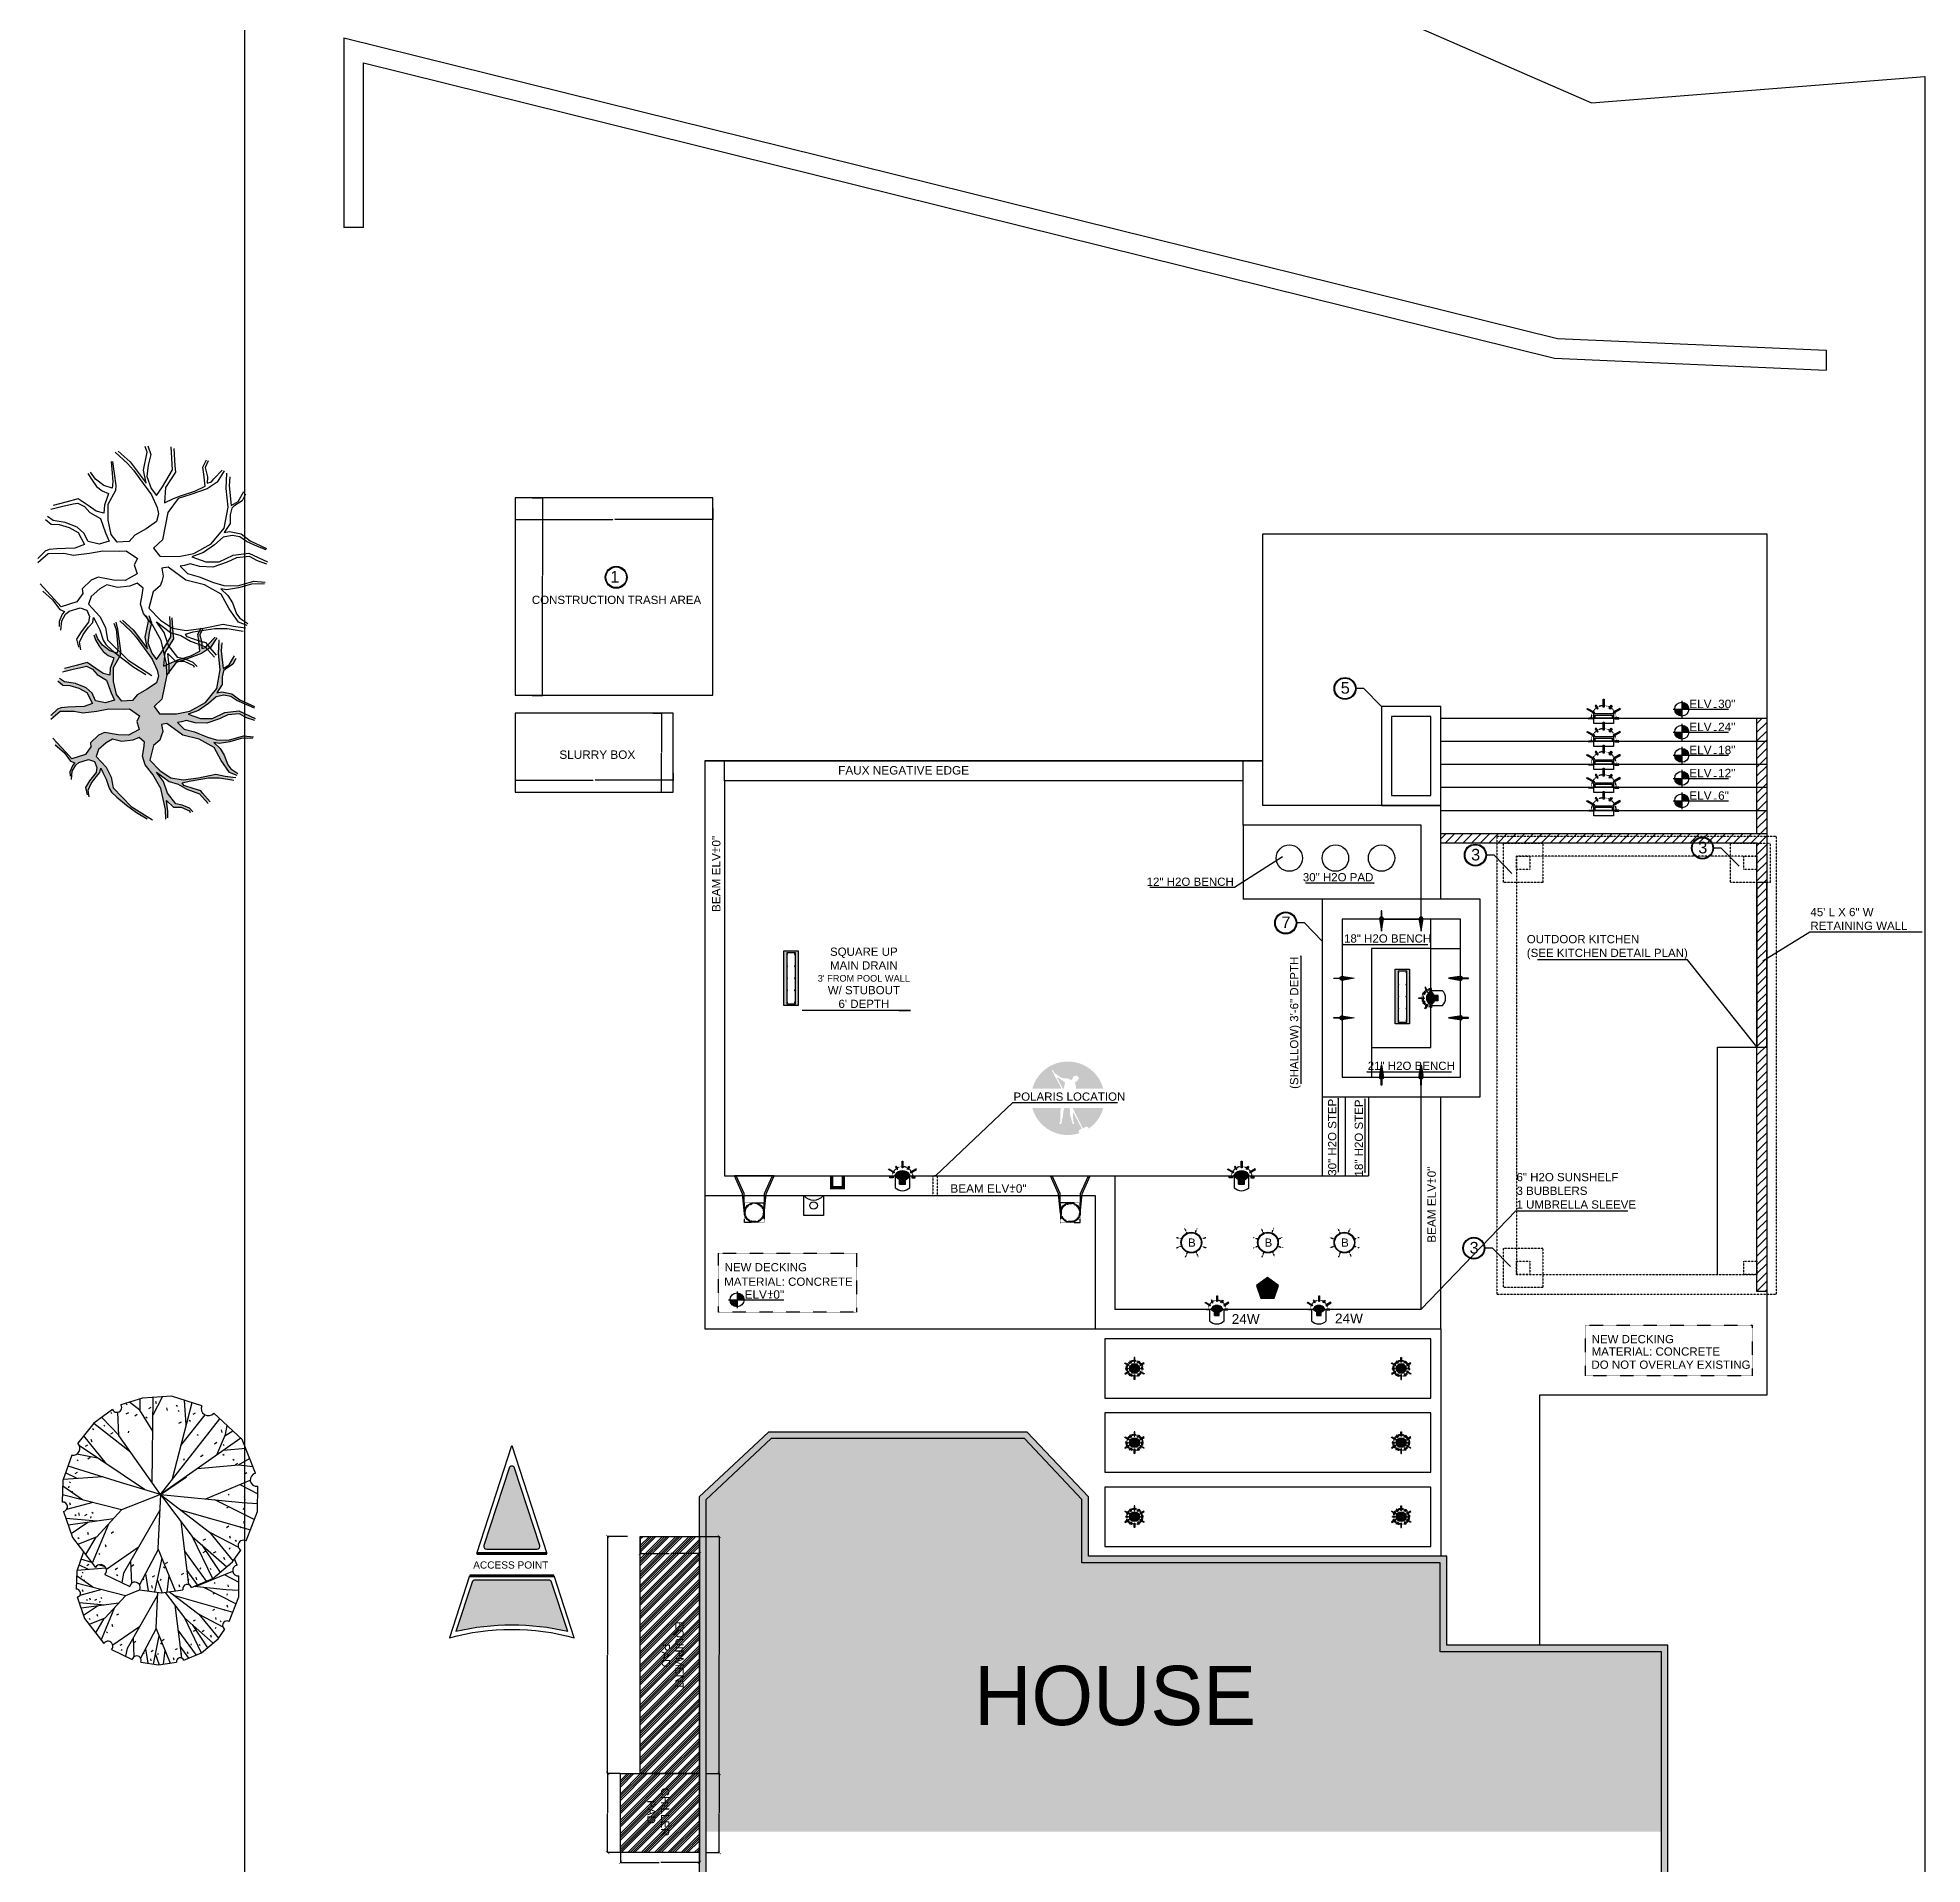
# Model space of a CAD drawing. Header units: inches. Extents: x 1 to 3312, y -950 to 1520.
# Drawn here: x 1 to 1146, y 94 to 1203 of the extents above; entities that cross this region are included whole.
import ezdxf
from ezdxf import colors
from ezdxf.entities.mleader import LeaderData, LeaderLine
from ezdxf.math import Vec2, Vec3

# ---------------------------------------------------------------- set-up
doc = ezdxf.new("R2010")
doc.units = ezdxf.units.IN
doc.header["$MEASUREMENT"] = 0
doc.linetypes.add('DASHED2', pattern=[0.375, 0.25, -0.125])
doc.linetypes.add('DOT3', pattern=[0.1, 0.05, -0.05])
doc.layers.add('2 Project Detail', color=7, linetype='Continuous')
doc.layers.add('Fence Line', color=7, linetype='FENCELINE2')
doc.styles.get("Standard").update_dxf_attribs({"font": 'arial.ttf'})
doc.linetypes.add('FENCELINE2', pattern='A,0.25,-0.1,[132,ltypeshp.shx,S=0.1,R=0,X=-0.1,Y=0],-0.1,1', length=1.45)
doc.dimstyles.get("Standard").update_dxf_attribs({"dimtxt": 0.18, "dimasz": 0.18, "dimexe": 0.18, "dimexo": 0.0625, "dimgap": 0.09, "dimtad": 0, "dimtih": 1, "dimtoh": 1, "dimdec": 4, "dimzin": 0, "dimdsep": 46, "dimtxsty": 'Standard', "dimcen": 0.09, "dimadec": 0, "dimazin": 0, "dimtfac": 1, "dimtdec": 4, "dimtofl": 0, "dimtmove": 0, "dimatfit": 3, "dimfxl": 1, "dimtolj": 1, "dimtzin": 0, "dimarcsym": 0})

msp = doc.modelspace()

# ---------------------------------------------------------------- texts
at = {"insert": (265.9274, 277.93658), "char_height": 4.3923, "attachment_point": 1}
msp.add_mtext_dynamic_manual_height_columns('ACCESS POINT', width=56.8038324, gutter_width=25, heights=[13.37864], dxfattribs=at)
at = {"char_height": 5, "width": 41.2851847, "attachment_point": 7, "rotation": 270}
for s, insert in [('\\pxqc;EQUIPMENT\\PPAD', (380.44801, 241.37516)), ('\\pxqc;CHILLER \\PPAD', (371.65955, 146.34781))]:
    msp.add_mtext(s, dxfattribs=dict(at, insert=insert))
at = {"color": 0, "ltscale": 0.5, "insert": (570.25385, 214.48872), "char_height": 36, "attachment_point": 1}
msp.add_mtext_dynamic_manual_height_columns('{\\fArchitects Daughter|b0|i0|c0|p2;HOUSE }', width=423.1545654, gutter_width=1, heights=[0], dxfattribs=at)
at = {"layer": '2 Project Detail'}
for s, height, p in [('CONSTRUCTION TRASH AREA', 5, (301.57221, 859.41679)), ('SLURRY BOX', 5.12, (318.25917, 765.34316)), ('B', 5, (700.13116, 469.0422)), ('B', 5, (746.63116, 469.0422)), ('B', 5, (793.13116, 469.0422)), ('U', 5, (746.08875, 440.66189))]:
    msp.add_text(s, height=height, dxfattribs=at).set_placement(p)
at = {"layer": '2 Project Detail', "color": 0}
for s, p in [('ELV  30"', (1004.64339, 796.16674)), ('ELV  24"', (1004.64339, 782.16674)), ('ELV  18"', (1004.64339, 768.16674)), ('ELV  12"', (1004.64339, 754.16674)), ('ELV  6"', (1004.64339, 740.52081)), ('ELV  0"', (430.79946, 437.46908))]:
    msp.add_text(s, height=5.12, dxfattribs=at).set_placement(p)
at = {"layer": '2 Project Detail', "color": 251, "true_color": 0x636466}
for s, p in [('-', (1019.1096, 794.64368)), ('-', (1019.1096, 780.64368)), ('-', (1019.1096, 766.64368)), ('FAUX NEGATIVE EDGE  ', (487.63795, 755.8264)), ('-', (1019.1096, 752.64368)), ('-', (1019.1096, 738.99775)), ('BEAM ELV  0"', (555.80041, 501.8562)), ('+', (591.37771, 502.67871)), ('-', (592.18883, 500.33314)), ('+', (444.45455, 438.29159)), ('-', (445.26567, 435.94601))]:
    msp.add_text(s, height=5.12, dxfattribs=at).set_placement(p)
for s, p in [('BEAM ELV  0"', (416.10561, 672.33046)), ('+', (415.2831, 707.90776)), ('-', (417.62867, 708.71887)), ('BEAM ELV  0"', (850.64949, 471.4337)), ('+', (849.82698, 507.01099)), ('-', (852.17256, 507.82211))]:
    msp.add_text(s, height=5.12, rotation=90, dxfattribs=at).set_placement(p)
at = {"layer": '2 Project Detail', "color": 7}
for s, p in [('NEW DECKING', (418.64511, 454.07633)), ('NEW DECKING', (418.64511, 454.07633)), ('MATERIAL: CONCRETE ', (418.39828, 445.29863)), ('MATERIAL: CONCRETE', (418.39828, 445.29863)), ('NEW DECKING', (945.28934, 410.42915)), ('NEW DECKING', (945.28934, 410.42915)), ('MATERIAL: CONCRETE ', (945.28934, 402.91884)), ('MATERIAL: CONCRETE', (945.28934, 402.91884)), ('DO NOT OVERLAY EXISTING ', (945.19309, 394.90631)), ('DO NOT OVERLAY EXISTING ', (945.19309, 394.90631))]:
    msp.add_text(s, height=5, dxfattribs=at).set_placement(p)
at = {"layer": '2 Project Detail', "color": 251, "ltscale": 0.5, "true_color": 0x636466, "char_height": 5.904634, "attachment_point": 1}
for insert in [(726.70133, 428.09621), (789.4143, 428.45244)]:
    msp.add_mtext_dynamic_manual_height_columns('24W ', width=25.2301424, gutter_width=1, heights=[0], dxfattribs=dict(at, insert=insert))

# ---------------------------------------------------------------- blocks, each defined once
blk = doc.blocks.new('_ArchTick')
at = {"color": 0, "linetype": 'ByBlock', "const_width": 0.15}
blk.add_lwpolyline([(-0.5, -0.5), (0.5, 0.5)], dxfattribs=at)
blk = doc.blocks.new('*D67')
at = {"color": 0, "lineweight": -2, "transparency": 16777216}
for p, q in [((359.7, 293.1), (347.5, 293.1)), ((347.6, 293.1), (347.6, 221.3)), ((347.6, 149.1), (347.6, 220.9)), ((355.3, 149.1), (347.5, 149.1))]:
    blk.add_line(p, q, dxfattribs=at)
at = {"layer": 'Defpoints', "color": 0, "transparency": 16777216}
for p in [(359.8, 293.1), (347.6, 149.1), (355.4, 149.1)]:
    blk.add_point(p, dxfattribs=at)
at = {"color": 0, "lineweight": -2, "transparency": 16777216, "xscale": 2, "yscale": 2, "zscale": 2}
for p, rotation in [((347.6, 293.1), 90), ((347.6, 149.1), 270)]:
    blk.add_blockref('_ArchTick', p, dxfattribs=dict(at, rotation=rotation))
at = {"color": 0, "transparency": 16777216, "insert": (347.6, 221.1), "char_height": 0.18, "attachment_point": 5}
blk.add_mtext('\\A1;144.0000', dxfattribs=at)
blk = doc.blocks.new('*D96')
at = {"color": 0, "lineweight": -2, "transparency": 16777216}
for p, q in [((367.4, 293), (367.4, 282.5)), ((403.4, 293), (403.4, 282.5)), ((367.4, 282.7), (384.9, 282.7)), ((403.4, 282.7), (385.9, 282.7))]:
    blk.add_line(p, q, dxfattribs=at)
at = {"layer": 'Defpoints', "color": 0, "transparency": 16777216}
for p in [(367.4, 293.1), (403.4, 293.1), (367.4, 282.7)]:
    blk.add_point(p, dxfattribs=at)
at = {"color": 0, "lineweight": -2, "transparency": 16777216, "xscale": 2, "yscale": 2, "zscale": 2, "rotation": 180}
blk.add_blockref('_ArchTick', (367.4, 282.7), dxfattribs=at)
at = {"color": 0, "lineweight": -2, "transparency": 16777216, "xscale": 2, "yscale": 2, "zscale": 2}
blk.add_blockref('_ArchTick', (403.4, 282.7), dxfattribs=at)
at = {"color": 0, "transparency": 16777216, "insert": (385.4, 282.7), "char_height": 0.18, "attachment_point": 5}
blk.add_mtext('\\A1;36.0000', dxfattribs=at)
blk = doc.blocks.new('*D97')
at = {"color": 0, "lineweight": -2, "transparency": 16777216}
for p, q in [((355.4, 101), (355.4, 94.9)), ((355.4, 95.1), (378.9, 95.1)), ((403.4, 95.1), (379.9, 95.1)), ((403.4, 101), (403.4, 94.9))]:
    blk.add_line(p, q, dxfattribs=at)
at = {"layer": 'Defpoints', "color": 0, "transparency": 16777216}
for p in [(355.4, 101.1), (403.4, 101.1), (403.4, 95.1)]:
    blk.add_point(p, dxfattribs=at)
at = {"color": 0, "lineweight": -2, "transparency": 16777216, "xscale": 2, "yscale": 2, "zscale": 2, "rotation": 180}
blk.add_blockref('_ArchTick', (355.4, 95.1), dxfattribs=at)
at = {"color": 0, "lineweight": -2, "transparency": 16777216, "xscale": 2, "yscale": 2, "zscale": 2}
blk.add_blockref('_ArchTick', (403.4, 95.1), dxfattribs=at)
at = {"color": 0, "transparency": 16777216, "insert": (379.4, 95.1), "char_height": 0.18, "attachment_point": 5}
blk.add_mtext('\\A1;48.0000', dxfattribs=at)
blk = doc.blocks.new('*D68')
at = {"color": 0, "lineweight": -2, "transparency": 16777216}
for p, q in [((355.3, 149.1), (347.5, 149.1)), ((347.6, 149.1), (347.6, 125.3)), ((347.6, 101.1), (347.6, 124.9)), ((355.3, 101.1), (347.5, 101.1))]:
    blk.add_line(p, q, dxfattribs=at)
at = {"layer": 'Defpoints', "color": 0, "transparency": 16777216}
for p in [(355.4, 149.1), (347.6, 101.1), (355.4, 101.1)]:
    blk.add_point(p, dxfattribs=at)
at = {"color": 0, "lineweight": -2, "transparency": 16777216, "xscale": 2, "yscale": 2, "zscale": 2}
for p, rotation in [((347.6, 149.1), 90), ((347.6, 101.1), 270)]:
    blk.add_blockref('_ArchTick', p, dxfattribs=dict(at, rotation=rotation))
at = {"color": 0, "transparency": 16777216, "insert": (347.6, 125.1), "char_height": 0.18, "attachment_point": 5}
blk.add_mtext('\\A1;48.0000', dxfattribs=at)
blk = doc.blocks.new('*D69')
at = {"color": 0, "lineweight": -2, "transparency": 16777216}
for p, q in [((403.3, 293.1), (415.6, 293.1)), ((415.4, 293.1), (415.4, 221.3)), ((415.4, 149.1), (415.4, 220.9)), ((407.7, 149.1), (415.6, 149.1))]:
    blk.add_line(p, q, dxfattribs=at)
at = {"layer": 'Defpoints', "color": 0, "transparency": 16777216}
for p in [(403.3, 293.1), (407.6, 149.1), (415.4, 149.1)]:
    blk.add_point(p, dxfattribs=at)
at = {"color": 0, "lineweight": -2, "transparency": 16777216, "xscale": 2, "yscale": 2, "zscale": 2}
for p, rotation in [((415.4, 293.1), 90), ((415.4, 149.1), 270)]:
    blk.add_blockref('_ArchTick', p, dxfattribs=dict(at, rotation=rotation))
at = {"color": 0, "transparency": 16777216, "insert": (415.4, 221.1), "char_height": 0.18, "attachment_point": 5}
blk.add_mtext('\\A1;144.0000', dxfattribs=at)
blk = doc.blocks.new('*D70')
at = {"color": 0, "lineweight": -2, "transparency": 16777216}
for p, q in [((407.7, 149.1), (415.6, 149.1)), ((415.4, 149.1), (415.4, 125.3)), ((415.4, 101.1), (415.4, 124.9)), ((407.7, 101.1), (415.6, 101.1))]:
    blk.add_line(p, q, dxfattribs=at)
at = {"layer": 'Defpoints', "color": 0, "transparency": 16777216}
for p in [(407.6, 149.1), (407.6, 101.1), (415.4, 101.1)]:
    blk.add_point(p, dxfattribs=at)
at = {"color": 0, "lineweight": -2, "transparency": 16777216, "xscale": 2, "yscale": 2, "zscale": 2}
for p, rotation in [((415.4, 149.1), 90), ((415.4, 101.1), 270)]:
    blk.add_blockref('_ArchTick', p, dxfattribs=dict(at, rotation=rotation))
at = {"color": 0, "transparency": 16777216, "insert": (415.4, 125.1), "char_height": 0.18, "attachment_point": 5}
blk.add_mtext('\\A1;48.0000', dxfattribs=at)
blk = doc.blocks.new('*D61')
at = {"layer": '2 Project Detail', "color": 0, "lineweight": -2, "ltscale": 0.5, "transparency": 16777216}
for p, q in [((375, 793.1), (380.5, 793.1)), ((380.3, 792.9), (380.3, 769.2)), ((380.3, 745.2), (380.3, 768.9)), ((375, 745.1), (380.5, 745.1))]:
    blk.add_line(p, q, dxfattribs=at)
at = {"layer": '2 Project Detail', "color": 0, "ltscale": 0.5, "transparency": 16777216}
for points in [[(380.3, 792.9), (380.3, 792.9), (380.3, 793.1)], [(380.3, 745.2), (380.3, 745.2), (380.3, 745.1)]]:
    blk.add_solid(points, dxfattribs=at)
at = {"layer": 'Defpoints', "color": 0, "ltscale": 0.5, "transparency": 16777216}
for p in [(374.9, 793.1), (374.9, 745.1), (380.3, 745.1)]:
    blk.add_point(p, dxfattribs=at)
at = {"layer": '2 Project Detail', "color": 0, "ltscale": 0.5, "transparency": 16777216, "insert": (380.3, 769.1), "char_height": 0.18, "attachment_point": 5}
blk.add_mtext('\\A1;48.0000', dxfattribs=at)
blk = doc.blocks.new('*D62')
at = {"layer": '2 Project Detail', "color": 0, "lineweight": -2, "ltscale": 0.5, "transparency": 16777216}
for p, q in [((291.4, 756.6), (291.4, 752.2)), ((387.4, 756.6), (387.4, 752.2)), ((291.6, 752.4), (338.9, 752.4)), ((387.2, 752.4), (340, 752.4))]:
    blk.add_line(p, q, dxfattribs=at)
at = {"layer": '2 Project Detail', "color": 0, "ltscale": 0.5, "transparency": 16777216}
for points in [[(291.6, 752.4), (291.6, 752.3), (291.4, 752.4)], [(387.2, 752.4), (387.2, 752.3), (387.4, 752.4)]]:
    blk.add_solid(points, dxfattribs=at)
at = {"layer": 'Defpoints', "color": 0, "ltscale": 0.5, "transparency": 16777216}
for p in [(291.4, 756.7), (387.4, 756.7), (387.4, 752.4)]:
    blk.add_point(p, dxfattribs=at)
at = {"layer": '2 Project Detail', "color": 0, "ltscale": 0.5, "transparency": 16777216, "insert": (339.4, 752.4), "char_height": 0.18, "attachment_point": 5}
blk.add_mtext('\\A1;96.0000', dxfattribs=at)
blk = doc.blocks.new('1')
at = {"ltscale": 0.5}
h = blk.add_hatch(color=0, dxfattribs=at)
h.dxf.hatch_style = 1
h.paths.add_polyline_path([(3085.5, -421.3, 1), (3098.9, -421.3, 1)])
h.paths.add_polyline_path([(3098.5, -421.3, -1), (3085.9, -421.3, -1)], flags=16)
at = {"color": 0, "ltscale": 0.5}
for radius in [6.67, 6.27]:
    blk.add_circle((3092.2, -421.3), radius, dxfattribs=at)
at = {"color": 0, "ltscale": 0.5, "insert": (3088.2, -417.4), "char_height": 7.071, "attachment_point": 1}
blk.add_mtext_dynamic_manual_height_columns('\\pxqc;{\\C256;1}', width=6.307, gutter_width=1, heights=[0], dxfattribs=at)
blk = doc.blocks.new('*D63')
at = {"layer": '2 Project Detail', "color": 0, "lineweight": -2, "ltscale": 0.5, "transparency": 16777216}
for p, q in [((301.8, 923.9), (308.3, 923.9)), ((308.1, 923.8), (308.1, 876.7)), ((308.1, 804.1), (308.1, 876.3)), ((301.8, 803.9), (308.3, 803.9))]:
    blk.add_line(p, q, dxfattribs=at)
at = {"layer": '2 Project Detail', "color": 0, "ltscale": 0.5, "transparency": 16777216}
for points in [[(308.1, 923.8), (308.2, 923.8), (308.1, 923.9)], [(308.1, 804.1), (308.2, 804.1), (308.1, 803.9)]]:
    blk.add_solid(points, dxfattribs=at)
at = {"layer": 'Defpoints', "color": 0, "ltscale": 0.5, "transparency": 16777216}
for p in [(301.8, 923.9), (301.8, 803.9), (308.1, 803.9)]:
    blk.add_point(p, dxfattribs=at)
at = {"layer": '2 Project Detail', "color": 0, "ltscale": 0.5, "transparency": 16777216, "insert": (308.1, 876.5), "char_height": 0.18, "attachment_point": 5}
blk.add_mtext('\\A1;120.0000', dxfattribs=at)
blk = doc.blocks.new('*D64')
at = {"layer": '2 Project Detail', "color": 0, "lineweight": -2, "ltscale": 0.5, "transparency": 16777216}
for p, q in [((291.4, 917.4), (291.4, 910.5)), ((411.4, 917.4), (411.4, 910.5)), ((291.6, 910.7), (350.8, 910.7)), ((411.2, 910.7), (352, 910.7))]:
    blk.add_line(p, q, dxfattribs=at)
at = {"layer": '2 Project Detail', "color": 0, "ltscale": 0.5, "transparency": 16777216}
for points in [[(291.6, 910.7), (291.6, 910.7), (291.4, 910.7)], [(411.2, 910.7), (411.2, 910.7), (411.4, 910.7)]]:
    blk.add_solid(points, dxfattribs=at)
at = {"layer": 'Defpoints', "color": 0, "ltscale": 0.5, "transparency": 16777216}
for p in [(291.4, 917.5), (411.4, 917.5), (411.4, 910.7)]:
    blk.add_point(p, dxfattribs=at)
at = {"layer": '2 Project Detail', "color": 0, "ltscale": 0.5, "transparency": 16777216, "insert": (351.4, 910.7), "char_height": 0.18, "attachment_point": 5}
blk.add_mtext('\\A1;120.0000', dxfattribs=at)
blk = doc.blocks.new('5')
at = {"ltscale": 0.5}
h = blk.add_hatch(color=0, dxfattribs=at)
h.dxf.hatch_style = 1
h.paths.add_polyline_path([(3085.5, -489.2, 1), (3098.9, -489.2, 1)])
h.paths.add_polyline_path([(3098.5, -489.2, -1), (3085.9, -489.2, -1)], flags=16)
at = {"color": 0, "ltscale": 0.5}
for radius in [6.67, 6.27]:
    blk.add_circle((3092.2, -489.2), radius, dxfattribs=at)
at = {"color": 0, "ltscale": 0.5, "insert": (3089.2, -485.3), "char_height": 7.071, "attachment_point": 1}
blk.add_mtext_dynamic_manual_height_columns('\\pxqc;{\\C256;5}', width=6.307, gutter_width=1, heights=[0], dxfattribs=at)
blk = doc.blocks.new('7')
at = {"ltscale": 0.5}
h = blk.add_hatch(color=0, dxfattribs=at)
h.dxf.hatch_style = 1
h.paths.add_polyline_path([(3085.5, -523.1, 1), (3098.9, -523.1, 1)])
h.paths.add_polyline_path([(3098.5, -523.1, -1), (3085.9, -523.1, -1)], flags=16)
at = {"color": 0, "ltscale": 0.5}
for radius in [6.67, 6.27]:
    blk.add_circle((3092.2, -523.1), radius, dxfattribs=at)
at = {"color": 0, "ltscale": 0.5, "insert": (3089.2, -519.2), "char_height": 7.071, "attachment_point": 1}
blk.add_mtext_dynamic_manual_height_columns('\\pxqc;{\\C256;7}', width=6.307, gutter_width=1, heights=[0], dxfattribs=at)
blk = doc.blocks.new('3')
at = {"ltscale": 0.5}
h = blk.add_hatch(color=0, dxfattribs=at)
h.dxf.hatch_style = 1
h.paths.add_polyline_path([(3085.5, -455.2, 1), (3098.9, -455.2, 1)])
h.paths.add_polyline_path([(3098.5, -455.2, -1), (3085.9, -455.2, -1)], flags=16)
at = {"color": 0, "ltscale": 0.5}
for radius in [6.67, 6.27]:
    blk.add_circle((3092.2, -455.2), radius, dxfattribs=at)
at = {"color": 0, "ltscale": 0.5, "insert": (3089.2, -451.4), "char_height": 7.071, "attachment_point": 1}
blk.add_mtext_dynamic_manual_height_columns('\\pxqc;{\\C256;3}', width=6.307, gutter_width=1, heights=[0], dxfattribs=at)

# ---------------------------------------------------------------- dimensions: what is measured, and where the dimension line sits
at = {"color": 0}
for base, p1, p2, angle, picture, middle in [((347.63945, 149.07214), (359.75845, 293.07214), (355.38714, 149.07214), 90, '*D67', (347.63945, 221.07214)), ((367.38714, 282.7163), (403.38714, 293.07214), (367.38714, 293.07214), 180, '*D96', (385.38714, 282.7163)), ((415.37399, 149.07214), (403.25498, 293.07214), (407.62629, 149.07214), 90, '*D69', (415.37399, 221.07214))]:
    dim = msp.add_linear_dim(base=base, p1=p1, p2=p2, angle=angle, dimstyle='Standard', override={"dimasz": 2, "dimblk1": 'ArchTick', "dimblk2": 'ArchTick', "dimsah": 1}, dxfattribs=at)
    dim.commit()
    dim.dimension.update_dxf_attribs({"geometry": picture, "text_midpoint": middle, "dimtype": 160})
for base, p1, p2, angle, picture, middle in [((347.63945, 101.07214), (355.38714, 149.07214), (355.38714, 101.07214), 270, '*D68', (347.63945, 125.07214)), ((415.37399, 101.07214), (407.62629, 149.07214), (407.62629, 101.07214), 270, '*D70', (415.37399, 125.07214)), ((403.38714, 95.06237), (355.38714, 101.07214), (403.38714, 101.07214), 180, '*D97', (379.38714, 95.06237))]:
    dim = msp.add_linear_dim(base=base, p1=p1, p2=p2, angle=angle, dimstyle='Standard', override={"dimasz": 2, "dimblk1": 'ArchTick', "dimblk2": 'ArchTick', "dimsah": 1}, dxfattribs=at)
    dim.commit()
    dim.dimension.update_dxf_attribs({"geometry": picture, "text_midpoint": middle})
at = {"layer": '2 Project Detail', "color": 251, "ltscale": 0.5, "true_color": 0x636466}
dim = msp.add_aligned_dim(p1=(291.42478, 917.51039), p2=(411.42478, 917.51039), distance=-6.81206, dimstyle='Standard', dxfattribs=at)
dim.commit()
dim.dimension.update_dxf_attribs({"geometry": '*D64', "text_midpoint": (351.42478, 910.69833)})
for base, p1, p2, angle, picture, middle in [((308.13573, 803.94119), (301.76697, 923.94119), (301.76697, 803.94119), 270, '*D63', (308.13573, 876.4772)), ((380.30755, 745.05201), (374.9307, 793.05201), (374.9307, 745.05201), 270, '*D61', (380.30755, 769.05201)), ((387.42478, 752.35331), (291.42478, 756.68463), (387.42478, 756.68463), 0, '*D62', (339.42478, 752.35331))]:
    dim = msp.add_linear_dim(base=base, p1=p1, p2=p2, angle=angle, dimstyle='Standard', dxfattribs=at)
    dim.commit()
    dim.dimension.update_dxf_attribs({"geometry": picture, "text_midpoint": middle, "dimtype": 161})

# ---------------------------------------------------------------- hatches: boundary and pattern name
at = {"ltscale": 0.5, "true_color": 0xc7c8ca}
h = msp.add_hatch(color=9, dxfattribs=at)
h.dxf.hatch_style = 1
h.paths.add_polyline_path([(75.42079, 792.73764), (72.04929, 797.13746), (76.88903, 801.62529), (79.80338, 816.35708), (85.42267, 823.9298), (92.21839, 826.19361), (100.98717, 829.27469), (106.43589, 832.90639), (109.52609, 837.83447, 0.0051607224), (108.53402, 838.61531), (104.6775, 834.66741), (103.30839, 832.9918), (101.01448, 832.32035), (101.16035, 835.69384), (99.87061, 840.67724), (101.1919, 843.47255, 0.0044324762), (100.24215, 843.99581), (98.6992, 841.02182), (99.28081, 837.11987), (99.86517, 830.74187), (94.34438, 827.89793), (86.5722, 825.50837), (82.83777, 823.96152), (77.87742, 821.63425), (78.56601, 829.92065), (83.89216, 838.20174), (83.50278, 841.62588), (82.9998, 850.18017, 0.0055300977), (81.66953, 850.42637), (82.33097, 839.48701), (76.85423, 830.31389), (73.62776, 825.67033), (70.77183, 829.45392), (68.35987, 835.90469), (69.16708, 842.03539), (70.61297, 847.87943), (69.38601, 851.30119, 0.0062470376), (67.85914, 851.23666), (68.60781, 848.98094), (66.67324, 839.34878), (68.08838, 832.20667), (59.42178, 843.79496), (53.81678, 848.80441, 0.0068843761), (52.20888, 848.30342), (57.97893, 842.92483), (61.27621, 839.31796), (64.42552, 834.8261), (70.94162, 825.93274), (73.9922, 819.19515), (74.69734, 815.62309), (73.54997, 811.55618), (67.97778, 807.59475), (61.89246, 804.24434), (58.93259, 800.81349), (52.44025, 800.32911), (49.1653, 804.49616), (47.46374, 812.34347), (47.51632, 820.92345), (51.62374, 828.42115), (51.84098, 830.99454), (50.03924, 844.05158), (49.29933, 847.27073, 0.0054000029), (48.07112, 846.78429), (49.06469, 843.92027), (49.42715, 839.93363), (49.98642, 832.98808), (49.61853, 829.52277), (45.15175, 830.9855), (40.65803, 834.36927), (38.01904, 838.24286), (36.94623, 840.83284, 0.0062184165), (35.69674, 839.96513), (36.47985, 837.60531), (38.80049, 833.87249), (41.2397, 830.46749), (44.26853, 828.13651), (47.66238, 826.7803), (47.0282, 824.58568), (45.43468, 820.33992), (45.14305, 816.07641), (41.08827, 817.15859), (36.69299, 820.30469), (31.34334, 823.88514), (24.67622, 821.95305), (17.94018, 820.22593, 0.0085717861), (16.94109, 818.38236), (22.96416, 819.86316), (28.63246, 821.10877), (31.02772, 821.54958), (34.61628, 819.72294), (37.49457, 816.49981), (43.28329, 813.10124), (45.96844, 805.37681), (48.04004, 800.98962), (42.56932, 799.28074), (36.58549, 800.66657), (34.41275, 805.28422), (30.77494, 808.47132), (24.30295, 811.03567), (17.65814, 812.14757), (14.92355, 814.10598, 0.0084170007), (14.14965, 812.19793), (16.70566, 810.0936), (20.90628, 809.90121), (26.45089, 808.33386), (31.18891, 805.60221), (34.67869, 799.04682), (29.52568, 797.185), (24.44215, 797.0114), (19.68183, 796.69906), (15.67128, 796.41883), (13.47591, 795.50948), (10.07958, 792.25245, 0.0092208223), (10.04426, 789.9971), (15.03715, 794.22409), (23.46534, 794.4021), (28.81516, 793.305), (37.38905, 794.37314), (44.5716, 795.68868), (53.63365, 795.57829), (57.19817, 795.67972), (63.28026, 791.57287), (61.61739, 788.12236), (63.12909, 783.2309), (56.6047, 779.69862), (50.34969, 779.86944), (41.99794, 781.37659), (38.25854, 779.82767), (33.5173, 775.10206), (33.73913, 772.71054), (30.50999, 768.06005), (22.08163, 765.3987), (18.27613, 769.61875), (11.48254, 776.98042, 0.0133956114), (12.27444, 773.80099), (17.39302, 769.25296), (21.3714, 764.00209), (23.91406, 762.84451), (22.6661, 761.50389), (20.97619, 757.49084), (21.06077, 755.14979, 0.0063516239), (21.96652, 753.88726), (22.39675, 757.80068), (24.49861, 761.43329), (26.4055, 763.0528), (32.31534, 764.94344), (35.92895, 763.68447), (37.39362, 760.14844), (36.83095, 757.15338), (32.82485, 751.90858), (30.37546, 747.85938), (31.32916, 743.79286, 0.0069666219), (32.63675, 742.69983), (32.04, 746.33834), (33.94706, 750.44121), (36.92707, 754.43756), (39.19892, 757.03195), (39.64297, 759.69929), (41.03148, 756.96123), (42.91089, 753.05173), (44.71597, 747.452), (46.23, 745.03869), (49.55226, 741.99933), (55.38521, 737.23835), (61.34168, 732.80697), (67.4664, 729.12061, 0.0104149245), (70.012, 729.01788), (58.26857, 736.50047), (47.20956, 747.65509), (45.98926, 754.32683), (43.01273, 760.27125), (36.93289, 766.85609), (38.3023, 771.0151), (43.02342, 775.17522), (46.78285, 777.28985), (52.54471, 775.81209), (59.16742, 776.62323), (63.12405, 778.26212), (66.3498, 775.45542), (65.85641, 771.66562), (65.00223, 766.89024), (66.61247, 761.76088), (71.41943, 755.75121), (76.22846, 747.25276), (79.12342, 734.65464), (79.25397, 729.53818, 0.0051986898), (80.5129, 729.71865), (80.46759, 733.27921), (79.69327, 740.12987), (83.93795, 736.09173), (88.58245, 736.08334), (93.66096, 733.77157), (93.8366, 733.34752, 0.0054081287), (95.06035, 733.85035), (93.51328, 735.36998), (89.16728, 737.15523), (85.21089, 737.99986), (80.2069, 744.4852), (77.81502, 751.50159), (73.64193, 757.22287), (81.15968, 751.506), (86.70434, 749.93853), (92.07622, 746.91849), (99.72446, 744.01157), (104.41103, 738.80548, 0.0063254866), (105.6998, 739.662), (101.57733, 744.50656), (100.45498, 745.97361), (96.40232, 747.05098), (90.12526, 749.14473), (89.22501, 750.70404), (93.37641, 751.8724), (105.22355, 753.74516), (111.91774, 753.75626), (119.40464, 752.51799, 0.008360337), (120.63647, 754.15056), (115.31159, 754.88346), (109.6461, 756.12825), (98.9706, 753.91101), (89.73352, 752.57425), (82.23769, 753.88473), (75.84214, 758.13423), (69.54316, 764.63438), (71.77111, 773.55827), (75.57988, 776.79536), (76.43597, 779.08203), (77.3191, 781.93125), (76.53769, 786.30151), (79.90943, 786.86834), (89.53073, 779.81213), (99.56945, 777.34417), (108.62635, 772.26497), (112.92484, 764.38497), (117.99809, 757.10461), (121.68619, 755.63724, 0.0054060373), (122.42101, 756.73683), (118.63712, 759.30124), (116.90323, 761.61753), (114.68611, 767.59793), (112.26708, 771.56831), (108.43649, 775.22081), (111.53696, 774.57286), (118.05616, 775.61985), (124.95043, 777.64576), (131.10601, 777.8165, 0.0045569272), (131.32118, 778.91034), (126.31469, 779.31936), (117.35107, 776.70866), (110.02288, 776.98628), (104.47822, 778.55375), (96.73833, 781.69534), (90.33764, 783.45943), (86.4086, 787.3496), (88.80373, 787.79076), (91.75652, 788.74122), (96.98292, 787.31428), (104.09384, 786.94679), (111.76263, 789.57223), (116.94272, 791.99648), (123.88113, 792.65954), (128.20006, 790.31186), (132.35268, 788.88904, 0.005978177), (132.36576, 790.35145), (123.6369, 794.49072), (115.06318, 793.42251), (107.56214, 789.76427), (100.33034, 789.8092), (92.78555, 792.48039), (99.04055, 794.79271), (105.05194, 798.93634), (109.76587, 803.09943), (114.5561, 803.98146), (118.72959, 803.22676), (122.29606, 800.84004), (128.32897, 798.09381), (132.0312, 796.55832, 0.0043179911), (131.91175, 797.6079), (124.25412, 801.0938), (119.34344, 804.85607), (113.14287, 806.15172), (110.30655, 805.53417), (113.43433, 810.4153), (113.53571, 815.15149), (114.34482, 818.79348), (115.46506, 819.81466), (119.91492, 822.76027), (121.26566, 825.30415, 0.0071682965), (120.23775, 826.72489), (117.74178, 822.41133), (113.9753, 820.3), (112.93285, 830.90955), (113.18169, 834.64902, 0.0087485575), (111.59975, 836.09039), (111.24797, 829.38186), (112.31761, 819.33478), (110.30656, 808.01759), (103.24647, 799.56948), (93.83836, 794.29152), (85.7728, 792.61023)])
at = {"ltscale": 0.5}
h = msp.add_hatch(color=7, dxfattribs=at)
h.dxf.hatch_style = 1
h.paths.add_polyline_path([(602.44581, 356.49968), (445.24581, 356.49968), (403.25498, 317.07214), (403.25498, 313.47214), (403.25498, 293.07214), (403.38714, 293.07214), (403.38714, 149.07214), (403.25498, -112.52786), (283.25498, -112.52786), (283.25498, -364.52786), (403.25498, -364.52786), (403.25498, -388.52786), (661.25498, -388.52786), (661.25498, -358.52786), (919.6812, -358.52786), (919.6812, -282.92786), (991.6812, -282.92786), (991.6812, 227.07214), (857.2812, 227.07214), (857.2812, 281.07214), (639.65498, 281.07214), (639.65498, 317.07214)])
h.paths.add_polyline_path([(600.72073, 352.49968), (635.65498, 315.48269), (635.65498, 277.07214), (853.2812, 277.07214), (853.2812, 223.07214), (987.6812, 223.07214), (987.6812, -278.92786), (915.6812, -278.92786), (915.6812, -354.52786), (657.25498, -354.52786), (657.25498, -384.52786), (407.25498, -384.52786), (407.25498, -360.52786), (287.25498, -360.52786), (287.25498, -116.52786), (407.25498, -116.52786), (407.25498, 313.47214), (407.25498, 315.34105), (446.82939, 352.49968)], flags=16)
h.paths.add_polyline_path([(409.35591, 215.84192), (420.95891, 215.84192), (420.95891, 226.14547), (409.35591, 226.14547)], flags=8)
at = {"ltscale": 0.5, "true_color": 0xc7c8ca}
h = msp.add_hatch(color=9, dxfattribs=at)
h.dxf.hatch_style = 1
h.paths.add_polyline_path([(853.2812, 277.07214), (635.65498, 277.07214), (635.65498, 315.48269), (600.72073, 352.49968), (446.82939, 352.49968), (407.25498, 315.34105), (407.25498, 313.47214), (407.25498, 113.69911), (987.6812, 113.69911), (987.6812, 223.07214), (853.2812, 223.07214)])
h.paths.add_polyline_path([(409.35591, 215.84192), (420.95891, 215.84192), (420.95891, 226.14547), (409.35591, 226.14547)], flags=24)
h.paths.add_polyline_path([(411.63422, 119.84192), (419.3525, 119.84192), (419.3525, 130.14547), (411.63422, 130.14547)], flags=24)
h.paths.add_polyline_path([(561.25385, 169.48872), (748.96813, 169.48872), (748.96813, 223.48872), (561.25385, 223.48872)], flags=24)
h = msp.add_hatch(color=9, dxfattribs=at)
h.dxf.hatch_style = 1
h.paths.add_polyline_path([(272.44924, 287.58845, 0.5095254495), (274.12017, 285.28862), (304.65909, 285.28862, 0.5095254495), (306.33002, 287.58845), (291.06056, 334.58303, 0.726542528), (287.7187, 334.58303)])
h.paths.add_polyline_path([(323.31575, 235.31176), (313.56071, 265.3347, 0.3249196962), (311.88978, 266.5487), (266.88949, 266.5487, 0.3249196962), (265.21856, 265.3347), (255.46351, 235.31176, -0.1154301694)])
at = {"ltscale": 0.5, "true_color": 0x636466}
h = msp.add_hatch(dxfattribs=at)
h.set_pattern_fill('ANSI34', color=251, scale=7.6)
h.set_pattern_definition([(45, (-3315.3367, 224.199), (-4.030509, 4.030509), []), (45, (-3313.993, 224.199), (-4.030509, 4.030509), []), (45, (-3312.6497, 224.199), (-4.030509, 4.030509), []), (45, (-3311.306, 224.199), (-4.030509, 4.030509), [])])
h.paths.add_polyline_path([(367.38714, 149.07214), (403.38714, 149.07214), (403.38714, 293.07214), (367.38714, 293.07214)])
h.paths.add_polyline_path([(377.71779, 242.95119), (377.71779, 198.92663), (396.35467, 198.92663), (396.35467, 242.95119)], flags=24)
h = msp.add_hatch(dxfattribs=at)
h.set_pattern_fill('ANSI34', color=251, scale=7.6)
h.set_pattern_definition([(45, (722.322, 3986.1303), (-4.030509, 4.030509), []), (45, (723.6657, 3986.1303), (-4.030509, 4.030509), []), (45, (725.009, 3986.1303), (-4.030509, 4.030509), []), (45, (726.3527, 3986.1303), (-4.030509, 4.030509), [])])
h.paths.add_polyline_path([(355.38714, 101.07214), (355.38714, 149.07214), (403.38714, 149.07214), (403.38714, 101.07214)])
h.paths.add_polyline_path([(387.80836, 141.83584), (387.80836, 109.83379), (369.17148, 109.83379), (369.17148, 141.83584)], flags=24)
at = {"layer": '2 Project Detail', "ltscale": 0.5}
h = msp.add_hatch(color=1, dxfattribs=at)
h.dxf.hatch_style = 1
h.paths.add_polyline_path([(952.97503, 801.59467), (952.33234, 801.59467), (952.33234, 796.77759), (952.97503, 796.77759)])
h = msp.add_hatch(dxfattribs=at)
h.set_pattern_fill('ANSI31', color=1, scale=30)
h.set_pattern_definition([(45, (-1879.8106, 72.7954), (-2.6516504, 2.6516504), [])])
h.paths.add_polyline_path([(853.6812, 720.07214), (1045.6812, 720.07214), (1045.6812, 790.07214), (1051.6812, 790.07214), (1051.6812, 441.94808), (1045.6812, 441.94808), (1045.6812, 714.21525), (853.6812, 714.21525)])
h = msp.add_hatch(color=1, dxfattribs=at)
h.dxf.hatch_style = 1
h.paths.add_polyline_path([(942.78175, 796.02426), (942.46533, 795.46485), (946.65815, 793.09325), (946.97457, 793.65266)])
h = msp.add_hatch(color=1, dxfattribs=at)
h.dxf.hatch_style = 1
h.paths.add_polyline_path([(943.53391, 790.19606), (943.54776, 789.55351), (945.95574, 789.60541), (945.94189, 790.24795)])
h = msp.add_hatch(color=1, dxfattribs=at)
h.dxf.hatch_style = 1
h.paths.add_polyline_path([(948.05735, 797.94896), (947.51399, 797.60571), (948.80031, 795.56944), (949.34368, 795.91268)])
h = msp.add_hatch(color=1, dxfattribs=at)
h.dxf.hatch_style = 1
h.paths.add_polyline_path([(957.79338, 797.60571), (957.25001, 797.94896), (955.96369, 795.91268), (956.50705, 795.56944)])
h = msp.add_hatch(color=1, dxfattribs=at)
h.dxf.hatch_style = 1
h.paths.add_polyline_path([(958.3328, 793.65266), (958.64922, 793.09325), (962.84203, 795.46485), (962.52561, 796.02426)])
h = msp.add_hatch(color=1, dxfattribs=at)
h.dxf.hatch_style = 1
h.paths.add_polyline_path([(961.75961, 789.55351), (961.77345, 790.19606), (959.36548, 790.24795), (959.35163, 789.60541)])
h = msp.add_hatch(color=0, dxfattribs=at)
h.dxf.hatch_style = 1
h.paths.add_polyline_path([(1000.04324, 799.73818), (1000.04324, 795.50773), (1004.27369, 795.50773, 0.4142135624)])
h.paths.add_polyline_path([(1000.04324, 791.27729), (1000.04324, 795.50773), (995.81279, 795.50773, 0.4142135624)])
h = msp.add_hatch(color=1, dxfattribs=at)
h.dxf.hatch_style = 1
h.paths.add_polyline_path([(942.78175, 782.02426), (942.46533, 781.46485), (946.65815, 779.09325), (946.97457, 779.65266)])
h = msp.add_hatch(color=1, dxfattribs=at)
h.dxf.hatch_style = 1
h.paths.add_polyline_path([(948.05735, 783.94896), (947.51399, 783.60571), (948.80031, 781.56944), (949.34368, 781.91268)])
h = msp.add_hatch(color=1, dxfattribs=at)
h.dxf.hatch_style = 1
h.paths.add_polyline_path([(952.97503, 787.59467), (952.33234, 787.59467), (952.33234, 782.77759), (952.97503, 782.77759)])
h = msp.add_hatch(color=1, dxfattribs=at)
h.dxf.hatch_style = 1
h.paths.add_polyline_path([(957.79338, 783.60571), (957.25001, 783.94896), (955.96369, 781.91268), (956.50705, 781.56944)])
h = msp.add_hatch(color=1, dxfattribs=at)
h.dxf.hatch_style = 1
h.paths.add_polyline_path([(958.3328, 779.65266), (958.64922, 779.09325), (962.84203, 781.46485), (962.52561, 782.02426)])
h = msp.add_hatch(color=0, dxfattribs=at)
h.dxf.hatch_style = 1
h.paths.add_polyline_path([(1000.04324, 785.73818), (1000.04324, 781.50773), (1004.27369, 781.50773, 0.4142135624)])
h.paths.add_polyline_path([(1000.04324, 777.27729), (1000.04324, 781.50773), (995.81279, 781.50773, 0.4142135624)])
h = msp.add_hatch(color=1, dxfattribs=at)
h.dxf.hatch_style = 1
h.paths.add_polyline_path([(942.78175, 768.02426), (942.46533, 767.46485), (946.65815, 765.09325), (946.97457, 765.65266)])
h = msp.add_hatch(color=1, dxfattribs=at)
h.dxf.hatch_style = 1
h.paths.add_polyline_path([(943.53391, 776.19606), (943.54776, 775.55351), (945.95574, 775.60541), (945.94189, 776.24795)])
h = msp.add_hatch(color=1, dxfattribs=at)
h.dxf.hatch_style = 1
h.paths.add_polyline_path([(948.05735, 769.94896), (947.51399, 769.60571), (948.80031, 767.56944), (949.34368, 767.91268)])
h = msp.add_hatch(color=1, dxfattribs=at)
h.dxf.hatch_style = 1
h.paths.add_polyline_path([(952.97503, 773.59467), (952.33234, 773.59467), (952.33234, 768.77759), (952.97503, 768.77759)])
h = msp.add_hatch(color=1, dxfattribs=at)
h.dxf.hatch_style = 1
h.paths.add_polyline_path([(957.79338, 769.60571), (957.25001, 769.94896), (955.96369, 767.91268), (956.50705, 767.56944)])
h = msp.add_hatch(color=1, dxfattribs=at)
h.dxf.hatch_style = 1
h.paths.add_polyline_path([(958.3328, 765.65266), (958.64922, 765.09325), (962.84203, 767.46485), (962.52561, 768.02426)])
h = msp.add_hatch(color=1, dxfattribs=at)
h.dxf.hatch_style = 1
h.paths.add_polyline_path([(961.75961, 775.55351), (961.77345, 776.19606), (959.36548, 776.24795), (959.35163, 775.60541)])
h = msp.add_hatch(color=0, dxfattribs=at)
h.dxf.hatch_style = 1
h.paths.add_polyline_path([(1000.04324, 771.73818), (1000.04324, 767.50773), (1004.27369, 767.50773, 0.4142135624)])
h.paths.add_polyline_path([(1000.04324, 763.27729), (1000.04324, 767.50773), (995.81279, 767.50773, 0.4142135624)])
h = msp.add_hatch(color=1, dxfattribs=at)
h.dxf.hatch_style = 1
h.paths.add_polyline_path([(943.53391, 762.19606), (943.54776, 761.55351), (945.95574, 761.60541), (945.94189, 762.24795)])
h = msp.add_hatch(color=1, dxfattribs=at)
h.dxf.hatch_style = 1
h.paths.add_polyline_path([(948.05735, 755.94896), (947.51399, 755.60571), (948.80031, 753.56944), (949.34368, 753.91268)])
h = msp.add_hatch(color=1, dxfattribs=at)
h.dxf.hatch_style = 1
h.paths.add_polyline_path([(952.97503, 759.59467), (952.33234, 759.59467), (952.33234, 754.77759), (952.97503, 754.77759)])
h = msp.add_hatch(color=1, dxfattribs=at)
h.dxf.hatch_style = 1
h.paths.add_polyline_path([(957.79338, 755.60571), (957.25001, 755.94896), (955.96369, 753.91268), (956.50705, 753.56944)])
h = msp.add_hatch(color=1, dxfattribs=at)
h.dxf.hatch_style = 1
h.paths.add_polyline_path([(961.75961, 761.55351), (961.77345, 762.19606), (959.36548, 762.24795), (959.35163, 761.60541)])
h = msp.add_hatch(color=0, dxfattribs=at)
h.dxf.hatch_style = 1
h.paths.add_polyline_path([(1000.04324, 757.73818), (1000.04324, 753.50773), (1004.27369, 753.50773, 0.4142135624)])
h.paths.add_polyline_path([(1000.04324, 749.27729), (1000.04324, 753.50773), (995.81279, 753.50773, 0.4142135624)])
h = msp.add_hatch(color=1, dxfattribs=at)
h.dxf.hatch_style = 1
h.paths.add_polyline_path([(942.78175, 754.02426), (942.46533, 753.46485), (946.65815, 751.09325), (946.97457, 751.65266)])
h = msp.add_hatch(color=1, dxfattribs=at)
h.dxf.hatch_style = 1
h.paths.add_polyline_path([(943.53391, 748.19606), (943.54776, 747.55351), (945.95574, 747.60541), (945.94189, 748.24795)])
h = msp.add_hatch(color=1, dxfattribs=at)
h.dxf.hatch_style = 1
h.paths.add_polyline_path([(952.97503, 745.59467), (952.33234, 745.59467), (952.33234, 740.77759), (952.97503, 740.77759)])
h = msp.add_hatch(color=1, dxfattribs=at)
h.dxf.hatch_style = 1
h.paths.add_polyline_path([(958.3328, 751.65266), (958.64922, 751.09325), (962.84203, 753.46485), (962.52561, 754.02426)])
h = msp.add_hatch(color=1, dxfattribs=at)
h.dxf.hatch_style = 1
h.paths.add_polyline_path([(961.75961, 747.55351), (961.77345, 748.19606), (959.36548, 748.24795), (959.35163, 747.60541)])
h = msp.add_hatch(color=1, dxfattribs=at)
h.dxf.hatch_style = 1
h.paths.add_polyline_path([(942.78175, 740.02426), (942.46533, 739.46485), (946.65815, 737.09325), (946.97457, 737.65266)])
h = msp.add_hatch(color=1, dxfattribs=at)
h.dxf.hatch_style = 1
h.paths.add_polyline_path([(943.53391, 734.19606), (943.54776, 733.55351), (945.95574, 733.60541), (945.94189, 734.24795)])
h = msp.add_hatch(color=1, dxfattribs=at)
h.dxf.hatch_style = 1
h.paths.add_polyline_path([(948.05735, 741.94896), (947.51399, 741.60571), (948.80031, 739.56944), (949.34368, 739.91268)])
h = msp.add_hatch(color=1, dxfattribs=at)
h.dxf.hatch_style = 1
h.paths.add_polyline_path([(957.79338, 741.60571), (957.25001, 741.94896), (955.96369, 739.91268), (956.50705, 739.56944)])
h = msp.add_hatch(color=1, dxfattribs=at)
h.dxf.hatch_style = 1
h.paths.add_polyline_path([(958.3328, 737.65266), (958.64922, 737.09325), (962.84203, 739.46485), (962.52561, 740.02426)])
h = msp.add_hatch(color=1, dxfattribs=at)
h.dxf.hatch_style = 1
h.paths.add_polyline_path([(961.75961, 733.55351), (961.77345, 734.19606), (959.36548, 734.24795), (959.35163, 733.60541)])
h = msp.add_hatch(color=0, dxfattribs=at)
h.dxf.hatch_style = 1
h.paths.add_polyline_path([(1000.04324, 744.09226), (1000.04324, 739.86181), (1004.27369, 739.86181, 0.4142135624)])
h.paths.add_polyline_path([(1000.04324, 735.63136), (1000.04324, 739.86181), (995.81279, 739.86181, 0.4142135624)])
at = {"layer": '2 Project Detail', "ltscale": 0.5, "true_color": 0x00629d}
h = msp.add_hatch(color=144, dxfattribs=at)
h.dxf.hatch_style = 1
h.paths.add_polyline_path([(818.73886, 667.15392, -0.4561122734), (816.62354, 667.15392), (817.6812, 660.7006)])
h.paths.add_polyline_path([(817.84931, 669.26854), (817.84931, 672.98542), (817.51309, 672.98542), (817.51309, 669.26854, 0.373892562), (816.47305, 668.07214), (817.15443, 668.07214, -1), (818.20797, 668.07214), (818.88935, 668.07214, 0.373892562)])
h.paths.add_polyline_path([(818.88935, 668.07214), (818.20797, 668.07214, -1), (817.15443, 668.07214), (816.47305, 668.07214, 1)])
h = msp.add_hatch(color=144, dxfattribs=at)
h.dxf.hatch_style = 1
h.paths.add_polyline_path([(842.73886, 667.15392, -0.4561122734), (840.62354, 667.15392), (841.6812, 660.7006)])
h.paths.add_polyline_path([(841.84931, 669.26854), (841.84931, 672.98542), (841.51309, 672.98542), (841.51309, 669.26854, 0.373892562), (840.47305, 668.07214), (841.15443, 668.07214, -1), (842.20797, 668.07214), (842.88935, 668.07214, 0.373892562)])
h.paths.add_polyline_path([(842.88935, 668.07214), (842.20797, 668.07214, -1), (841.15443, 668.07214), (840.47305, 668.07214, 1)])
at = {"layer": '2 Project Detail', "ltscale": 0.5, "true_color": 0xc7c8ca}
h = msp.add_hatch(color=9, dxfattribs=at)
h.dxf.hatch_style = 1
h.paths.add_polyline_path([(454.6812, 615.46298), (463.35952, 615.46298), (463.35952, 648.6813), (454.6812, 648.6813), (454.6812, 636.17328), (456.34768, 634.59821), (456.34768, 647.5697), (461.69303, 647.5697), (461.69303, 616.57458), (456.34768, 616.57458), (456.34768, 634.59821), (454.6812, 636.17328)])
at = {"layer": '2 Project Detail', "ltscale": 0.5, "true_color": 0x00629d}
h = msp.add_hatch(color=144, dxfattribs=at)
h.dxf.hatch_style = 1
h.paths.add_polyline_path([(794.59942, 631.01448, 0.4561122734), (794.59942, 633.1298), (801.05274, 632.07214)])
h.paths.add_polyline_path([(792.4848, 631.90403), (788.76792, 631.90403), (788.76792, 632.24025), (792.4848, 632.24025, -0.373892562), (793.6812, 633.28029), (793.6812, 632.59891, 1), (793.6812, 631.54537), (793.6812, 630.86399, -0.373892562)])
h.paths.add_polyline_path([(793.6812, 630.86399), (793.6812, 631.54537, 1), (793.6812, 632.59891), (793.6812, 633.28029, -1)])
at = {"layer": '2 Project Detail', "ltscale": 0.5, "true_color": 0x105689}
h = msp.add_hatch(color=146, dxfattribs=at)
h.dxf.hatch_style = 1
edge = h.paths.add_edge_path()
edge.add_line((834.73138, 615.00321), (834.73138, 637.58352))
edge.add_line((834.73138, 637.58352), (826.05306, 637.58352))
edge.add_line((826.05306, 637.58352), (826.05306, 604.3652))
edge.add_line((826.05306, 604.3652), (834.73138, 604.3652))
edge.add_line((834.73138, 604.3652), (834.73138, 615.00321))
edge.add_line((834.73138, 615.00321), (833.0649, 617.29646))
edge.add_line((833.0649, 617.29646), (833.0649, 605.4768))
edge.add_line((833.0649, 605.4768), (833.0649, 605.4768))
edge.add_line((833.0649, 605.4768), (827.71954, 605.4768))
edge.add_line((827.71954, 605.4768), (827.71954, 636.47191))
edge.add_line((827.71954, 636.47191), (828.94177, 636.47191))
edge.add_ellipse((828.94902, 636.36285), major_axis=(0.03039, 0.10658), ratio=0.8957283034, start_angle=17.65662967, end_angle=21.80888022, ccw=False)
edge.add_ellipse((828.94902, 636.36285), major_axis=(0.03039, 0.10658), ratio=0.8957283034, start_angle=17.65662967, end_angle=21.80888022, ccw=False)
edge.add_line((828.94902, 636.47266), (833.0649, 636.47191))
edge.add_line((833.0649, 636.47191), (833.0649, 636.47191))
edge.add_line((833.0649, 636.47191), (833.0649, 617.29646))
edge.add_line((833.0649, 617.29646), (834.73138, 615.00321))
at = {"layer": '2 Project Detail', "ltscale": 0.5, "true_color": 0x00629d}
h = msp.add_hatch(color=144, dxfattribs=at)
h.dxf.hatch_style = 1
h.paths.add_polyline_path([(864.76298, 631.01448, -0.4561122734), (864.76298, 633.1298), (858.30966, 632.07214)])
h.paths.add_polyline_path([(866.8776, 631.90403), (870.59448, 631.90403), (870.59448, 632.24025), (866.8776, 632.24025, 0.373892562), (865.6812, 633.28029), (865.6812, 632.59891, -1), (865.6812, 631.54537), (865.6812, 630.86399, 0.373892562)])
h.paths.add_polyline_path([(865.6812, 630.86399), (865.6812, 631.54537, -1), (865.6812, 632.59891), (865.6812, 633.28029, 1)])
at = {"layer": '2 Project Detail', "ltscale": 0.5}
h = msp.add_hatch(color=1, dxfattribs=at)
h.dxf.hatch_style = 1
h.paths.add_polyline_path([(840.42711, 620.27748), (840.42711, 619.8668), (843.50525, 619.8668), (843.50525, 620.27748)])
h = msp.add_hatch(color=1, dxfattribs=at)
h.dxf.hatch_style = 1
h.paths.add_polyline_path([(842.97608, 623.35644), (842.75675, 623.00923), (844.05794, 622.18726), (844.27727, 622.53447)])
h = msp.add_hatch(color=1, dxfattribs=at)
h.dxf.hatch_style = 1
h.paths.add_polyline_path([(845.50211, 623.70113), (845.85957, 623.90333), (844.34411, 626.58256), (843.98664, 626.38037)])
h = msp.add_hatch(color=1, dxfattribs=at)
h.dxf.hatch_style = 1
h.paths.add_polyline_path([(847.6812, 623.9948), (847.09858, 623.9948, 0.2146776399), (844.99278, 620.82801), (847.6812, 620.22042)])
h.paths.add_polyline_path([(844.99278, 620.82801, 0.3021319508), (847.09858, 616.14948), (847.6812, 616.14948), (847.6812, 620.22042)])
h.paths.add_polyline_path([(848.33731, 616.5761), (849.79338, 618.45612), (851.83954, 618.45612), (851.83954, 621.68816), (849.79338, 621.68816), (848.33731, 623.56818)])
h = msp.add_hatch(color=1, dxfattribs=at)
h.dxf.hatch_style = 1
h.paths.add_polyline_path([(848.12149, 625.89088), (847.7109, 625.89973), (847.67774, 624.36102), (848.08833, 624.35217)])
at = {"layer": '2 Project Detail', "ltscale": 0.5, "true_color": 0x00629d}
h = msp.add_hatch(color=144, dxfattribs=at)
h.dxf.hatch_style = 1
h.paths.add_polyline_path([(794.59942, 607.01448, 0.4561122734), (794.59942, 609.1298), (801.05274, 608.07214)])
h.paths.add_polyline_path([(792.4848, 607.90403), (788.76792, 607.90403), (788.76792, 608.24025), (792.4848, 608.24025, -0.373892562), (793.6812, 609.28029), (793.6812, 608.59891, 1), (793.6812, 607.54537), (793.6812, 606.86399, -0.373892562)])
h.paths.add_polyline_path([(793.6812, 606.86399), (793.6812, 607.54537, 1), (793.6812, 608.59891), (793.6812, 609.28029, -1)])
at = {"layer": '2 Project Detail', "ltscale": 0.5}
h = msp.add_hatch(color=1, dxfattribs=at)
h.dxf.hatch_style = 1
h.paths.add_polyline_path([(842.75675, 617.13506), (842.97608, 616.78784), (844.27727, 617.60981), (844.05794, 617.95702)])
h = msp.add_hatch(color=1, dxfattribs=at)
h.dxf.hatch_style = 1
h.paths.add_polyline_path([(843.98664, 613.76391), (844.34411, 613.56172), (845.85957, 616.24096), (845.50211, 616.44315)])
h = msp.add_hatch(color=1, dxfattribs=at)
h.dxf.hatch_style = 1
h.paths.add_polyline_path([(847.7109, 614.24455), (848.12149, 614.2534), (848.08833, 615.79211), (847.67774, 615.78326)])
at = {"layer": '2 Project Detail', "ltscale": 0.5, "true_color": 0x00629d}
h = msp.add_hatch(color=144, dxfattribs=at)
h.dxf.hatch_style = 1
h.paths.add_polyline_path([(864.76298, 607.01448, -0.4561122734), (864.76298, 609.1298), (858.30966, 608.07214)])
h.paths.add_polyline_path([(866.8776, 607.90403), (870.59448, 607.90403), (870.59448, 608.24025), (866.8776, 608.24025, 0.373892562), (865.6812, 609.28029), (865.6812, 608.59891, -1), (865.6812, 607.54537), (865.6812, 606.86399, 0.373892562)])
h.paths.add_polyline_path([(865.6812, 606.86399), (865.6812, 607.54537, -1), (865.6812, 608.59891), (865.6812, 609.28029, 1)])
at = {"layer": '2 Project Detail', "ltscale": 0.5, "true_color": 0x939598}
h = msp.add_hatch(color=252, dxfattribs=at)
h.dxf.hatch_style = 1
h.paths.add_polyline_path([(605.58765, 565.06663), (623.24372, 565.06663), (619.87457, 571.70241), (619.70665, 571.87033), (619.34787, 572.22911), (618.75225, 573.45009), (618.75225, 573.83925), (617.44302, 576.09221), (617.80336, 576.37425, -0.0943555863), (618.25245, 575.89918, -0.0050906354), (619.4803, 574.01469, -0.115635024), (621.32496, 572.80563, 0.0981860669), (624.08701, 571.4569, 0.0696995548), (625.99681, 571.30459, -0.158431287), (627.90816, 570.81753, 0.1042969792), (629.20399, 570.38588, 0.1898329483), (630.06196, 571.05352, -0.2651163356), (631.01808, 572.68221, -0.4964072068), (633.68704, 571.69403, -0.2904688643), (633.07016, 570.20475, -0.4351970079), (632.2873, 569.39743, 0.1494978633), (631.6916, 569.03448, 0.193324002), (631.46085, 568.46972, 0.099903462), (631.6355, 567.89109, -0.1507617623), (632.00787, 565.06663), (648.66441, 565.06663, 0.7632899832)])
h.paths.add_polyline_path([(625.46804, 568.53437, 0.3239676194), (625.28355, 568.97977), (620.70883, 572.13779), (620.70883, 571.59463), (623.99652, 565.19591, 0.1124643021), (624.10511, 565.06663), (624.56404, 565.06663, 0.1124643021), (624.67263, 565.19591)], flags=17)
at = {"layer": '2 Project Detail', "ltscale": 0.5, "true_color": 0x00629d}
h = msp.add_hatch(color=144, dxfattribs=at)
h.dxf.hatch_style = 1
h.paths.add_polyline_path([(818.73886, 572.99036, 0.4561122734), (816.62354, 572.99036), (817.6812, 579.44368)])
h.paths.add_polyline_path([(817.84931, 570.87574), (817.84931, 567.15886), (817.51309, 567.15886), (817.51309, 570.87574, -0.373892562), (816.47305, 572.07214), (817.15443, 572.07214, 1), (818.20797, 572.07214), (818.88935, 572.07214, -0.373892562)])
h.paths.add_polyline_path([(818.88935, 572.07214), (818.20797, 572.07214, 1), (817.15443, 572.07214), (816.47305, 572.07214, -1)])
h = msp.add_hatch(color=144, dxfattribs=at)
h.dxf.hatch_style = 1
h.paths.add_polyline_path([(842.73886, 572.99036, 0.4561122734), (840.62354, 572.99036), (841.6812, 579.44368)])
h.paths.add_polyline_path([(841.84931, 570.87574), (841.84931, 567.15886), (841.51309, 567.15886), (841.51309, 570.87574, -0.373892562), (840.47305, 572.07214), (841.15443, 572.07214, 1), (842.20797, 572.07214), (842.88935, 572.07214, -0.373892562)])
h.paths.add_polyline_path([(842.88935, 572.07214), (842.20797, 572.07214, 1), (841.15443, 572.07214), (840.47305, 572.07214, -1)])
at = {"layer": '2 Project Detail', "ltscale": 0.5, "true_color": 0x939598}
h = msp.add_hatch(color=252, dxfattribs=at)
h.dxf.hatch_style = 1
h.paths.add_polyline_path([(648.66441, 553.28884), (630.04722, 553.28884, 0.0060010558), (635.30276, 542.82879), (642.33434, 542.82879, 0.1395545479)])
h.paths.add_polyline_path([(630.53051, 550.47185, 0.595050984), (630.27153, 550.42218, 0.0393659705), (630.2635, 550.14309, 0.0083354281), (630.27759, 547.77752, -0.0183399733), (630.42405, 545.69571, 0.0703588292), (630.93162, 543.96874, -0.7993005611), (630.40641, 543.56626, -0.1745600865), (629.7694, 544.06376, 0.1503008684), (629.7694, 544.83606, -0.0087141099), (628.8497, 547.9297, -0.020126037), (628.44587, 549.4552, 0.0580614091), (628.44587, 551.53074, 0.0372268797), (628.14033, 553.28884), (624.88461, 553.28884, -0.0564569211), (624.71957, 552.44642, 0.0954734598), (624.4477, 550.11089, -0.0581929092), (624.16242, 549.17873, 0.0615473991), (624.10541, 547.75549, -0.025538979), (623.52071, 546.01163, 0.0847133836), (623.52071, 545.02569, -0.0339586161), (623.52071, 544.60163, -0.0657464269), (623.32597, 544.38416, 0.284281645), (623.2776, 544.12452, -0.2613969223), (623.15028, 543.81712, -0.2137482038), (622.22631, 543.58553, -0.547942825), (622.03416, 544.04941, 0.108991882), (622.22299, 544.5053, 0.5104760637), (622.64083, 544.72356, 0.3248257871), (622.44125, 545.16327, -0.0886225123), (622.54304, 545.56244, -0.0176064264), (622.78956, 553.28884), (605.58765, 553.28884, 0.1395545479), (611.91771, 542.82879), (634.5514, 542.82879)])
h.paths.add_polyline_path([(642.33434, 542.82879), (635.30276, 542.82879, 0.0009702404), (636.176, 541.14957, 0.2601521693), (636.49561, 541.01719, 0.0070448296), (638.16455, 542.01982, -0.3357659578), (639.50508, 541.46455, 0.0021559129), (639.77275, 540.77552, 0.0368063188)])
h.paths.add_polyline_path([(634.5514, 542.82879), (611.91771, 542.82879, 0.2749051598), (634.23137, 538.00948, 0.0026619743), (633.96153, 538.3929, -0.4820250887), (634.47723, 540.18788), (635.39826, 540.56938), (635.62221, 540.79334)])
at = {"layer": '2 Project Detail', "ltscale": 0.5, "true_color": 0xf8991e}
h = msp.add_hatch(color=30, dxfattribs=at)
h.dxf.hatch_style = 1
h.paths.add_polyline_path([(518.41568, 516.31092), (518.15075, 515.84255), (521.66129, 513.85687), (521.92622, 514.32525)])
h = msp.add_hatch(color=30, dxfattribs=at)
h.dxf.hatch_style = 1
h.paths.add_polyline_path([(522.22363, 512.73421), (522.22363, 512.07214), (531.13877, 512.07214), (531.13877, 512.73421, 0.5526553553)])
h.paths.add_polyline_path([(530.65397, 511.32656), (522.70843, 511.32656), (524.84481, 509.67194), (524.84481, 507.34676), (528.51759, 507.34676), (528.51759, 509.67194)])
h = msp.add_hatch(color=30, dxfattribs=at)
h.dxf.hatch_style = 1
h.paths.add_polyline_path([(522.83281, 517.92243), (522.37787, 517.63504), (523.45487, 515.93012), (523.90982, 516.2175)])
h = msp.add_hatch(color=30, dxfattribs=at)
h.dxf.hatch_style = 1
h.paths.add_polyline_path([(526.95026, 520.97489), (526.41214, 520.97489), (526.41214, 516.94167), (526.95026, 516.94167)])
h = msp.add_hatch(color=30, dxfattribs=at)
h.dxf.hatch_style = 1
h.paths.add_polyline_path([(530.98453, 517.63504), (530.52959, 517.92243), (529.45259, 516.2175), (529.90753, 515.93012)])
h = msp.add_hatch(color=30, dxfattribs=at)
h.dxf.hatch_style = 1
h.paths.add_polyline_path([(531.43618, 514.32525), (531.70111, 513.85687), (535.21165, 515.84255), (534.94672, 516.31092)])
h = msp.add_hatch(color=30, dxfattribs=at)
h.dxf.hatch_style = 1
h.paths.add_polyline_path([(724.41568, 516.31092), (724.15075, 515.84255), (727.66129, 513.85687), (727.92622, 514.32525)])
h = msp.add_hatch(color=30, dxfattribs=at)
h.dxf.hatch_style = 1
h.paths.add_polyline_path([(728.22363, 512.73421), (728.22363, 512.07214), (737.13877, 512.07214), (737.13877, 512.73421, 0.5526553553)])
h.paths.add_polyline_path([(736.65397, 511.32656), (728.70843, 511.32656), (730.84481, 509.67194), (730.84481, 507.34676), (734.51759, 507.34676), (734.51759, 509.67194)])
h = msp.add_hatch(color=30, dxfattribs=at)
h.dxf.hatch_style = 1
h.paths.add_polyline_path([(728.83281, 517.92243), (728.37787, 517.63504), (729.45487, 515.93012), (729.90982, 516.2175)])
h = msp.add_hatch(color=30, dxfattribs=at)
h.dxf.hatch_style = 1
h.paths.add_polyline_path([(732.95026, 520.97489), (732.41214, 520.97489), (732.41214, 516.94167), (732.95026, 516.94167)])
h = msp.add_hatch(color=30, dxfattribs=at)
h.dxf.hatch_style = 1
h.paths.add_polyline_path([(736.98453, 517.63504), (736.52959, 517.92243), (735.45259, 516.2175), (735.90753, 515.93012)])
h = msp.add_hatch(color=30, dxfattribs=at)
h.dxf.hatch_style = 1
h.paths.add_polyline_path([(737.43618, 514.32525), (737.70111, 513.85687), (741.21165, 515.84255), (740.94672, 516.31092)])
h = msp.add_hatch(color=30, dxfattribs=at)
h.dxf.hatch_style = 1
h.paths.add_polyline_path([(519.04545, 511.43112), (519.05704, 510.89314), (521.07318, 510.93658), (521.06159, 511.47457)])
h = msp.add_hatch(color=30, dxfattribs=at)
h.dxf.hatch_style = 1
h.paths.add_polyline_path([(534.30536, 510.89314), (534.31695, 511.43112), (532.30081, 511.47457), (532.28922, 510.93658)])
h = msp.add_hatch(color=30, dxfattribs=at)
h.dxf.hatch_style = 1
h.paths.add_polyline_path([(725.04545, 511.43112), (725.05704, 510.89314), (727.07318, 510.93658), (727.06159, 511.47457)])
h = msp.add_hatch(color=30, dxfattribs=at)
h.dxf.hatch_style = 1
h.paths.add_polyline_path([(740.30536, 510.89314), (740.31695, 511.43112), (738.30081, 511.47457), (738.28922, 510.93658)])
at = {"layer": '2 Project Detail', "ltscale": 0.5, "true_color": 0xcd6928}
h = msp.add_hatch(color=32, dxfattribs=at)
h.dxf.hatch_style = 1
h.paths.add_polyline_path([(755.10807, 445.545), (750.5884, 448.82873), (750.487, 448.57066), (754.79256, 445.44248), (752.36912, 437.98392), (744.52672, 437.98392), (742.10329, 445.44248), (748.44792, 450.05213), (750.487, 448.57066), (750.5884, 448.82873), (748.44792, 450.38388), (741.78778, 445.545), (744.33173, 437.71553), (752.56412, 437.71553)])
at = {"layer": '2 Project Detail', "ltscale": 0.5, "true_color": 0x939598}
h = msp.add_hatch(color=252, dxfattribs=at)
h.dxf.hatch_style = 1
h.paths.add_polyline_path([(742.10329, 445.44248), (744.52672, 437.98392), (752.36912, 437.98392), (754.79256, 445.44248), (748.44792, 450.05213)])
h.paths.add_polyline_path([(744.81743, 439.30531), (752.4044, 439.30531), (752.4044, 446.93321), (744.81743, 446.93321)], flags=24)
at = {"layer": '2 Project Detail', "ltscale": 0.5}
h = msp.add_hatch(color=0, dxfattribs=at)
h.dxf.hatch_style = 1
h.paths.add_polyline_path([(426.19931, 441.04052), (426.19931, 436.81007), (430.42976, 436.81007, 0.4142135624)])
h.paths.add_polyline_path([(426.19931, 432.57962), (426.19931, 436.81007), (421.96886, 436.81007, 0.4142135624)])
at = {"layer": '2 Project Detail', "ltscale": 0.5, "true_color": 0xf8d731}
h = msp.add_hatch(color=40, dxfattribs=at)
h.dxf.hatch_style = 1
h.paths.add_polyline_path([(710.82883, 435.27654), (710.60536, 434.88146), (713.56656, 433.2065), (713.79003, 433.60159)])
h = msp.add_hatch(color=40, dxfattribs=at)
h.dxf.hatch_style = 1
h.paths.add_polyline_path([(714.55476, 436.63587), (714.171, 436.39346), (715.07948, 434.95532), (715.46323, 435.19774)])
h = msp.add_hatch(color=40, dxfattribs=at)
h.dxf.hatch_style = 1
h.paths.add_polyline_path([(718.02789, 439.21068), (717.57399, 439.21068), (717.57399, 435.80859), (718.02789, 435.80859)])
h = msp.add_hatch(color=40, dxfattribs=at)
h.dxf.hatch_style = 1
h.paths.add_polyline_path([(721.43088, 436.39346), (721.04712, 436.63587), (720.13865, 435.19774), (720.5224, 434.95532)])
h = msp.add_hatch(color=40, dxfattribs=at)
h.dxf.hatch_style = 1
h.paths.add_polyline_path([(721.81185, 433.60159), (722.03532, 433.2065), (724.99652, 434.88146), (724.77305, 435.27654)])
h = msp.add_hatch(color=40, dxfattribs=at)
h.dxf.hatch_style = 1
h.paths.add_polyline_path([(772.82883, 435.27654), (772.60536, 434.88146), (775.56656, 433.2065), (775.79003, 433.60159)])
h = msp.add_hatch(color=40, dxfattribs=at)
h.dxf.hatch_style = 1
h.paths.add_polyline_path([(776.55476, 436.63587), (776.171, 436.39346), (777.07948, 434.95532), (777.46323, 435.19774)])
h = msp.add_hatch(color=40, dxfattribs=at)
h.dxf.hatch_style = 1
h.paths.add_polyline_path([(780.02789, 439.21068), (779.57399, 439.21068), (779.57399, 435.80859), (780.02789, 435.80859)])
h = msp.add_hatch(color=40, dxfattribs=at)
h.dxf.hatch_style = 1
h.paths.add_polyline_path([(783.43088, 436.39346), (783.04712, 436.63587), (782.13865, 435.19774), (782.5224, 434.95532)])
h = msp.add_hatch(color=40, dxfattribs=at)
h.dxf.hatch_style = 1
h.paths.add_polyline_path([(783.81185, 433.60159), (784.03532, 433.2065), (786.99652, 434.88146), (786.77305, 435.27654)])
h = msp.add_hatch(color=40, dxfattribs=at)
h.dxf.hatch_style = 1
h.paths.add_polyline_path([(711.36005, 431.16035), (711.36983, 430.70654), (713.07048, 430.74319), (713.0607, 431.19699)])
h = msp.add_hatch(color=40, dxfattribs=at)
h.dxf.hatch_style = 1
h.paths.add_polyline_path([(718.40152, 433.35008, 0.3074718654), (714.33813, 431.56869), (714.33813, 431.07214), (717.82326, 431.07214)])
h.paths.add_polyline_path([(718.40152, 433.35008), (717.82326, 431.07214), (721.02448, 431.07214), (721.02448, 431.56869, 0.2095717982)])
h.paths.add_polyline_path([(720.66088, 430.51295), (714.70173, 430.51295), (716.30401, 429.27199), (716.30401, 427.5281), (719.0586, 427.5281), (719.0586, 429.27199)])
h = msp.add_hatch(color=40, dxfattribs=at)
h.dxf.hatch_style = 1
h.paths.add_polyline_path([(724.23205, 430.70654), (724.24183, 431.16035), (722.54118, 431.19699), (722.5314, 430.74319)])
h = msp.add_hatch(color=40, dxfattribs=at)
h.dxf.hatch_style = 1
h.paths.add_polyline_path([(773.36005, 431.16035), (773.36983, 430.70654), (775.07048, 430.74319), (775.0607, 431.19699)])
h = msp.add_hatch(color=40, dxfattribs=at)
h.dxf.hatch_style = 1
h.paths.add_polyline_path([(780.40152, 433.35008, 0.3074718654), (776.33813, 431.56869), (776.33813, 431.07214), (779.82326, 431.07214)])
h.paths.add_polyline_path([(780.40152, 433.35008), (779.82326, 431.07214), (783.02448, 431.07214), (783.02448, 431.56869, 0.2095717982)])
h.paths.add_polyline_path([(782.66088, 430.51295), (776.70173, 430.51295), (778.30401, 429.27199), (778.30401, 427.5281), (781.0586, 427.5281), (781.0586, 429.27199)])
h = msp.add_hatch(color=40, dxfattribs=at)
h.dxf.hatch_style = 1
h.paths.add_polyline_path([(786.23205, 430.70654), (786.24183, 431.16035), (784.54118, 431.19699), (784.5314, 430.74319)])
at = {"layer": '2 Project Detail', "ltscale": 0.5}
h = msp.add_hatch(color=1, dxfattribs=at)
h.dxf.hatch_style = 1
h.paths.add_polyline_path([(667.43586, 401.69937), (667.80547, 401.69937), (667.80547, 398.92904), (667.43586, 398.92904)])
h = msp.add_hatch(color=1, dxfattribs=at)
h.dxf.hatch_style = 1
h.paths.add_polyline_path([(829.80547, 401.69937), (829.43586, 401.69937), (829.43586, 398.92904), (829.80547, 398.92904)])
h = msp.add_hatch(color=1, dxfattribs=at)
h.dxf.hatch_style = 1
h.paths.add_polyline_path([(664.35457, 397.13188), (664.1726, 396.81016), (661.76129, 398.17408), (661.94326, 398.4958)])
h = msp.add_hatch(color=1, dxfattribs=at)
h.dxf.hatch_style = 1
h.paths.add_polyline_path([(661.94326, 391.64849), (661.76129, 391.9702), (664.1726, 393.33412), (664.35457, 393.0124)])
h = msp.add_hatch(color=1, dxfattribs=at)
h.dxf.hatch_style = 1
h.paths.add_polyline_path([(662.37583, 395.14397), (663.76067, 395.17381), (663.76864, 394.80428), (662.3838, 394.77443)])
h = msp.add_hatch(color=1, dxfattribs=at)
h.dxf.hatch_style = 1
h.paths.add_polyline_path([(670.60232, 395.07214, -1), (664.63901, 395.07214, -1)])
h = msp.add_hatch(color=1, dxfattribs=at)
h.dxf.hatch_style = 1
h.paths.add_polyline_path([(665.71706, 398.43163), (665.40457, 398.23423), (664.6648, 399.4053), (664.97729, 399.6027)])
h = msp.add_hatch(color=1, dxfattribs=at)
h.dxf.hatch_style = 1
h.paths.add_polyline_path([(664.97729, 390.54158), (664.6648, 390.73898), (665.40457, 391.91005), (665.71706, 391.71265)])
h = msp.add_hatch(color=1, dxfattribs=at)
h.dxf.hatch_style = 1
h.paths.add_polyline_path([(667.43586, 391.21524), (667.80547, 391.21524), (667.80547, 388.44491), (667.43586, 388.44491)])
h = msp.add_hatch(color=1, dxfattribs=at)
h.dxf.hatch_style = 1
h.paths.add_polyline_path([(670.26404, 399.6027), (670.57653, 399.4053), (669.83676, 398.23423), (669.52427, 398.43163)])
h = msp.add_hatch(color=1, dxfattribs=at)
h.dxf.hatch_style = 1
h.paths.add_polyline_path([(669.52427, 391.71265), (669.83676, 391.91005), (670.57653, 390.73898), (670.26404, 390.54158)])
h = msp.add_hatch(color=1, dxfattribs=at)
h.dxf.hatch_style = 1
h.paths.add_polyline_path([(673.29807, 398.4958), (673.48004, 398.17408), (671.06873, 396.81016), (670.88676, 397.13188)])
h = msp.add_hatch(color=1, dxfattribs=at)
h.dxf.hatch_style = 1
h.paths.add_polyline_path([(670.88676, 393.0124), (671.06873, 393.33412), (673.48004, 391.9702), (673.29807, 391.64849)])
h = msp.add_hatch(color=1, dxfattribs=at)
h.dxf.hatch_style = 1
h.paths.add_polyline_path([(671.47269, 394.80428), (671.48066, 395.17381), (672.8655, 395.14397), (672.85753, 394.77443)])
h = msp.add_hatch(color=1, dxfattribs=at)
h.dxf.hatch_style = 1
h.paths.add_polyline_path([(823.94326, 398.4958), (823.76129, 398.17408), (826.1726, 396.81016), (826.35457, 397.13188)])
h = msp.add_hatch(color=1, dxfattribs=at)
h.dxf.hatch_style = 1
h.paths.add_polyline_path([(826.35457, 393.0124), (826.1726, 393.33412), (823.76129, 391.9702), (823.94326, 391.64849)])
h = msp.add_hatch(color=1, dxfattribs=at)
h.dxf.hatch_style = 1
h.paths.add_polyline_path([(825.76864, 394.80428), (825.76067, 395.17381), (824.37583, 395.14397), (824.3838, 394.77443)])
h = msp.add_hatch(color=1, dxfattribs=at)
h.dxf.hatch_style = 1
h.paths.add_polyline_path([(826.63901, 395.07214, 1), (832.60232, 395.07214, 1)])
h = msp.add_hatch(color=1, dxfattribs=at)
h.dxf.hatch_style = 1
h.paths.add_polyline_path([(826.97729, 399.6027), (826.6648, 399.4053), (827.40457, 398.23423), (827.71706, 398.43163)])
h = msp.add_hatch(color=1, dxfattribs=at)
h.dxf.hatch_style = 1
h.paths.add_polyline_path([(827.71706, 391.71265), (827.40457, 391.91005), (826.6648, 390.73898), (826.97729, 390.54158)])
h = msp.add_hatch(color=1, dxfattribs=at)
h.dxf.hatch_style = 1
h.paths.add_polyline_path([(829.80547, 391.21524), (829.43586, 391.21524), (829.43586, 388.44491), (829.80547, 388.44491)])
h = msp.add_hatch(color=1, dxfattribs=at)
h.dxf.hatch_style = 1
h.paths.add_polyline_path([(831.52427, 398.43163), (831.83676, 398.23423), (832.57653, 399.4053), (832.26404, 399.6027)])
h = msp.add_hatch(color=1, dxfattribs=at)
h.dxf.hatch_style = 1
h.paths.add_polyline_path([(832.26404, 390.54158), (832.57653, 390.73898), (831.83676, 391.91005), (831.52427, 391.71265)])
h = msp.add_hatch(color=1, dxfattribs=at)
h.dxf.hatch_style = 1
h.paths.add_polyline_path([(832.88676, 397.13188), (833.06873, 396.81016), (835.48004, 398.17408), (835.29807, 398.4958)])
h = msp.add_hatch(color=1, dxfattribs=at)
h.dxf.hatch_style = 1
h.paths.add_polyline_path([(835.29807, 391.64849), (835.48004, 391.9702), (833.06873, 393.33412), (832.88676, 393.0124)])
h = msp.add_hatch(color=1, dxfattribs=at)
h.dxf.hatch_style = 1
h.paths.add_polyline_path([(834.8655, 395.14397), (833.48066, 395.17381), (833.47269, 394.80428), (834.85753, 394.77443)])
h = msp.add_hatch(color=1, dxfattribs=at)
h.dxf.hatch_style = 1
h.paths.add_polyline_path([(667.43586, 356.69937), (667.80547, 356.69937), (667.80547, 353.92904), (667.43586, 353.92904)])
h = msp.add_hatch(color=1, dxfattribs=at)
h.dxf.hatch_style = 1
h.paths.add_polyline_path([(829.80547, 356.69937), (829.43586, 356.69937), (829.43586, 353.92904), (829.80547, 353.92904)])
h = msp.add_hatch(color=1, dxfattribs=at)
h.dxf.hatch_style = 1
h.paths.add_polyline_path([(664.35457, 352.13188), (664.1726, 351.81016), (661.76129, 353.17408), (661.94326, 353.4958)])
h = msp.add_hatch(color=1, dxfattribs=at)
h.dxf.hatch_style = 1
h.paths.add_polyline_path([(661.94326, 346.64849), (661.76129, 346.9702), (664.1726, 348.33412), (664.35457, 348.0124)])
h = msp.add_hatch(color=1, dxfattribs=at)
h.dxf.hatch_style = 1
h.paths.add_polyline_path([(662.37583, 350.14397), (663.76067, 350.17381), (663.76864, 349.80428), (662.3838, 349.77443)])
h = msp.add_hatch(color=1, dxfattribs=at)
h.dxf.hatch_style = 1
h.paths.add_polyline_path([(670.60232, 350.07214, -1), (664.63901, 350.07214, -1)])
h = msp.add_hatch(color=1, dxfattribs=at)
h.dxf.hatch_style = 1
h.paths.add_polyline_path([(665.71706, 353.43163), (665.40457, 353.23423), (664.6648, 354.4053), (664.97729, 354.6027)])
h = msp.add_hatch(color=1, dxfattribs=at)
h.dxf.hatch_style = 1
h.paths.add_polyline_path([(664.97729, 345.54158), (664.6648, 345.73898), (665.40457, 346.91005), (665.71706, 346.71265)])
h = msp.add_hatch(color=1, dxfattribs=at)
h.dxf.hatch_style = 1
h.paths.add_polyline_path([(667.43586, 346.21524), (667.80547, 346.21524), (667.80547, 343.44491), (667.43586, 343.44491)])
h = msp.add_hatch(color=1, dxfattribs=at)
h.dxf.hatch_style = 1
h.paths.add_polyline_path([(670.26404, 354.6027), (670.57653, 354.4053), (669.83676, 353.23423), (669.52427, 353.43163)])
h = msp.add_hatch(color=1, dxfattribs=at)
h.dxf.hatch_style = 1
h.paths.add_polyline_path([(669.52427, 346.71265), (669.83676, 346.91005), (670.57653, 345.73898), (670.26404, 345.54158)])
h = msp.add_hatch(color=1, dxfattribs=at)
h.dxf.hatch_style = 1
h.paths.add_polyline_path([(673.29807, 353.4958), (673.48004, 353.17408), (671.06873, 351.81016), (670.88676, 352.13188)])
h = msp.add_hatch(color=1, dxfattribs=at)
h.dxf.hatch_style = 1
h.paths.add_polyline_path([(670.88676, 348.0124), (671.06873, 348.33412), (673.48004, 346.9702), (673.29807, 346.64849)])
h = msp.add_hatch(color=1, dxfattribs=at)
h.dxf.hatch_style = 1
h.paths.add_polyline_path([(671.47269, 349.80428), (671.48066, 350.17381), (672.8655, 350.14397), (672.85753, 349.77443)])
h = msp.add_hatch(color=1, dxfattribs=at)
h.dxf.hatch_style = 1
h.paths.add_polyline_path([(823.94326, 353.4958), (823.76129, 353.17408), (826.1726, 351.81016), (826.35457, 352.13188)])
h = msp.add_hatch(color=1, dxfattribs=at)
h.dxf.hatch_style = 1
h.paths.add_polyline_path([(826.35457, 348.0124), (826.1726, 348.33412), (823.76129, 346.9702), (823.94326, 346.64849)])
h = msp.add_hatch(color=1, dxfattribs=at)
h.dxf.hatch_style = 1
h.paths.add_polyline_path([(825.76864, 349.80428), (825.76067, 350.17381), (824.37583, 350.14397), (824.3838, 349.77443)])
h = msp.add_hatch(color=1, dxfattribs=at)
h.dxf.hatch_style = 1
h.paths.add_polyline_path([(826.63901, 350.07214, 1), (832.60232, 350.07214, 1)])
h = msp.add_hatch(color=1, dxfattribs=at)
h.dxf.hatch_style = 1
h.paths.add_polyline_path([(826.97729, 354.6027), (826.6648, 354.4053), (827.40457, 353.23423), (827.71706, 353.43163)])
h = msp.add_hatch(color=1, dxfattribs=at)
h.dxf.hatch_style = 1
h.paths.add_polyline_path([(827.71706, 346.71265), (827.40457, 346.91005), (826.6648, 345.73898), (826.97729, 345.54158)])
h = msp.add_hatch(color=1, dxfattribs=at)
h.dxf.hatch_style = 1
h.paths.add_polyline_path([(829.80547, 346.21524), (829.43586, 346.21524), (829.43586, 343.44491), (829.80547, 343.44491)])
h = msp.add_hatch(color=1, dxfattribs=at)
h.dxf.hatch_style = 1
h.paths.add_polyline_path([(831.52427, 353.43163), (831.83676, 353.23423), (832.57653, 354.4053), (832.26404, 354.6027)])
h = msp.add_hatch(color=1, dxfattribs=at)
h.dxf.hatch_style = 1
h.paths.add_polyline_path([(832.26404, 345.54158), (832.57653, 345.73898), (831.83676, 346.91005), (831.52427, 346.71265)])
h = msp.add_hatch(color=1, dxfattribs=at)
h.dxf.hatch_style = 1
h.paths.add_polyline_path([(832.88676, 352.13188), (833.06873, 351.81016), (835.48004, 353.17408), (835.29807, 353.4958)])
h = msp.add_hatch(color=1, dxfattribs=at)
h.dxf.hatch_style = 1
h.paths.add_polyline_path([(835.29807, 346.64849), (835.48004, 346.9702), (833.06873, 348.33412), (832.88676, 348.0124)])
h = msp.add_hatch(color=1, dxfattribs=at)
h.dxf.hatch_style = 1
h.paths.add_polyline_path([(834.8655, 350.14397), (833.48066, 350.17381), (833.47269, 349.80428), (834.85753, 349.77443)])
h = msp.add_hatch(color=1, dxfattribs=at)
h.dxf.hatch_style = 1
h.paths.add_polyline_path([(665.71706, 308.43163), (665.40457, 308.23423), (664.6648, 309.4053), (664.97729, 309.6027)])
h = msp.add_hatch(color=1, dxfattribs=at)
h.dxf.hatch_style = 1
h.paths.add_polyline_path([(667.43586, 311.69937), (667.80547, 311.69937), (667.80547, 308.92904), (667.43586, 308.92904)])
h = msp.add_hatch(color=1, dxfattribs=at)
h.dxf.hatch_style = 1
h.paths.add_polyline_path([(670.26404, 309.6027), (670.57653, 309.4053), (669.83676, 308.23423), (669.52427, 308.43163)])
h = msp.add_hatch(color=1, dxfattribs=at)
h.dxf.hatch_style = 1
h.paths.add_polyline_path([(826.97729, 309.6027), (826.6648, 309.4053), (827.40457, 308.23423), (827.71706, 308.43163)])
h = msp.add_hatch(color=1, dxfattribs=at)
h.dxf.hatch_style = 1
h.paths.add_polyline_path([(829.80547, 311.69937), (829.43586, 311.69937), (829.43586, 308.92904), (829.80547, 308.92904)])
h = msp.add_hatch(color=1, dxfattribs=at)
h.dxf.hatch_style = 1
h.paths.add_polyline_path([(831.52427, 308.43163), (831.83676, 308.23423), (832.57653, 309.4053), (832.26404, 309.6027)])
h = msp.add_hatch(color=1, dxfattribs=at)
h.dxf.hatch_style = 1
h.paths.add_polyline_path([(664.35457, 307.13188), (664.1726, 306.81016), (661.76129, 308.17408), (661.94326, 308.4958)])
h = msp.add_hatch(color=1, dxfattribs=at)
h.dxf.hatch_style = 1
h.paths.add_polyline_path([(661.94326, 301.64849), (661.76129, 301.9702), (664.1726, 303.33412), (664.35457, 303.0124)])
h = msp.add_hatch(color=1, dxfattribs=at)
h.dxf.hatch_style = 1
h.paths.add_polyline_path([(662.37583, 305.14397), (663.76067, 305.17381), (663.76864, 304.80428), (662.3838, 304.77443)])
h = msp.add_hatch(color=1, dxfattribs=at)
h.dxf.hatch_style = 1
h.paths.add_polyline_path([(670.60232, 305.07214, -1), (664.63901, 305.07214, -1)])
h = msp.add_hatch(color=1, dxfattribs=at)
h.dxf.hatch_style = 1
h.paths.add_polyline_path([(664.97729, 300.54158), (664.6648, 300.73898), (665.40457, 301.91005), (665.71706, 301.71265)])
h = msp.add_hatch(color=1, dxfattribs=at)
h.dxf.hatch_style = 1
h.paths.add_polyline_path([(667.43586, 301.21524), (667.80547, 301.21524), (667.80547, 298.44491), (667.43586, 298.44491)])
h = msp.add_hatch(color=1, dxfattribs=at)
h.dxf.hatch_style = 1
h.paths.add_polyline_path([(669.52427, 301.71265), (669.83676, 301.91005), (670.57653, 300.73898), (670.26404, 300.54158)])
h = msp.add_hatch(color=1, dxfattribs=at)
h.dxf.hatch_style = 1
h.paths.add_polyline_path([(673.29807, 308.4958), (673.48004, 308.17408), (671.06873, 306.81016), (670.88676, 307.13188)])
h = msp.add_hatch(color=1, dxfattribs=at)
h.dxf.hatch_style = 1
h.paths.add_polyline_path([(670.88676, 303.0124), (671.06873, 303.33412), (673.48004, 301.9702), (673.29807, 301.64849)])
h = msp.add_hatch(color=1, dxfattribs=at)
h.dxf.hatch_style = 1
h.paths.add_polyline_path([(671.47269, 304.80428), (671.48066, 305.17381), (672.8655, 305.14397), (672.85753, 304.77443)])
h = msp.add_hatch(color=1, dxfattribs=at)
h.dxf.hatch_style = 1
h.paths.add_polyline_path([(823.94326, 308.4958), (823.76129, 308.17408), (826.1726, 306.81016), (826.35457, 307.13188)])
h = msp.add_hatch(color=1, dxfattribs=at)
h.dxf.hatch_style = 1
h.paths.add_polyline_path([(826.35457, 303.0124), (826.1726, 303.33412), (823.76129, 301.9702), (823.94326, 301.64849)])
h = msp.add_hatch(color=1, dxfattribs=at)
h.dxf.hatch_style = 1
h.paths.add_polyline_path([(825.76864, 304.80428), (825.76067, 305.17381), (824.37583, 305.14397), (824.3838, 304.77443)])
h = msp.add_hatch(color=1, dxfattribs=at)
h.dxf.hatch_style = 1
h.paths.add_polyline_path([(826.63901, 305.07214, 1), (832.60232, 305.07214, 1)])
h = msp.add_hatch(color=1, dxfattribs=at)
h.dxf.hatch_style = 1
h.paths.add_polyline_path([(827.71706, 301.71265), (827.40457, 301.91005), (826.6648, 300.73898), (826.97729, 300.54158)])
h = msp.add_hatch(color=1, dxfattribs=at)
h.dxf.hatch_style = 1
h.paths.add_polyline_path([(829.80547, 301.21524), (829.43586, 301.21524), (829.43586, 298.44491), (829.80547, 298.44491)])
h = msp.add_hatch(color=1, dxfattribs=at)
h.dxf.hatch_style = 1
h.paths.add_polyline_path([(832.26404, 300.54158), (832.57653, 300.73898), (831.83676, 301.91005), (831.52427, 301.71265)])
h = msp.add_hatch(color=1, dxfattribs=at)
h.dxf.hatch_style = 1
h.paths.add_polyline_path([(832.88676, 307.13188), (833.06873, 306.81016), (835.48004, 308.17408), (835.29807, 308.4958)])
h = msp.add_hatch(color=1, dxfattribs=at)
h.dxf.hatch_style = 1
h.paths.add_polyline_path([(835.29807, 301.64849), (835.48004, 301.9702), (833.06873, 303.33412), (832.88676, 303.0124)])
h = msp.add_hatch(color=1, dxfattribs=at)
h.dxf.hatch_style = 1
h.paths.add_polyline_path([(834.8655, 305.14397), (833.48066, 305.17381), (833.47269, 304.80428), (834.85753, 304.77443)])

# ---------------------------------------------------------------- linework, layer by layer
at = {"ltscale": 0.5}
for p, q in [((187.25498, 1203.34163), (187.25498, 1088.14163)), ((199.25498, 1088.14163), (187.25498, 1088.14163)), ((1087.6812, 1013.48534), (1087.6812, 1001.47391)), ((853.6812, 790.07214), (1051.6812, 790.07214)), ((853.6812, 776.07214), (1051.6812, 776.07214)), ((406.6812, 764.07214), (745.6812, 764.07214)), ((418.6812, 752.07214), (418.6812, 764.07214)), ((733.6812, 752.07214), (733.6812, 764.07214)), ((853.6812, 762.07214), (1051.6812, 762.07214)), ((853.6812, 748.07214), (1051.6812, 748.07214)), ((817.6812, 737.07214), (853.67263, 737.07214)), ((853.6812, 734.07214), (1051.6812, 734.07214)), ((733.6812, 725.07214), (733.6812, 680.07214)), ((853.6812, 720.07214), (1051.6812, 720.07214)), ((781.6812, 680.07214), (733.6812, 680.07214)), ((817.6812, 668.07214), (841.6812, 668.07214)), ((847.6812, 650.07214), (847.6812, 668.07214)), ((847.6812, 650.07214), (865.6812, 650.07214)), ((811.6812, 590.07214), (811.6812, 572.07214)), ((781.6812, 560.07214), (781.6812, 512.07214)), ((795.6812, 560.07214), (795.6812, 512.07214)), ((809.6812, 560.07214), (809.6812, 512.07214)), ((655.6812, 512.07214), (809.6812, 512.07214)), ((406.68205, 500.07214), (406.6812, 500.07214)), ((853.6812, 419.07214), (853.6812, 281.07214))]:
    msp.add_line(p, q, dxfattribs=at)
at = {"color": 9, "linetype": 'Continuous', "true_color": 0xc7c8ca}
for p, q in [((48.48766, 951.71111), (55.97876, 944.72823)), ((50.24996, 952.27407), (57.59936, 945.70557)), ((65.74421, 940.71162), (67.91712, 951.53046)), ((67.91712, 951.53046), (66.74001, 955.07702)), ((68.33001, 955.42272), (70.16931, 950.29325)), ((70.16931, 950.29325), (68.54529, 943.72921)), ((83.33097, 940.86687), (82.48988, 954.77747)), ((84.02431, 953.86207), (84.64715, 943.26925)), ((31.831, 938.75335), (34.43754, 934.56064)), ((36.52392, 935.11863), (33.55981, 939.46945)), ((45.96628, 945.84631), (46.3734, 941.36852)), ((46.3734, 941.36852), (47.00157, 933.56728)), ((49.08461, 931.32814), (47.0609, 945.9938)), ((55.97876, 944.72823), (59.68227, 940.67699)), ((57.59936, 945.70557), (67.33369, 932.6896)), ((59.68227, 940.67699), (63.21957, 935.63174)), ((67.33369, 932.6896), (65.74421, 940.71162)), ((68.54529, 943.72921), (67.63864, 936.84321)), ((77.17949, 930.56362), (83.33097, 940.86687)), ((85.0845, 939.42326), (79.10217, 930.12194)), ((84.64715, 943.26925), (85.0845, 939.42326)), ((101.71577, 942.59077), (103.96818, 946.93223)), ((102.36903, 938.2081), (101.71577, 942.59077)), ((105.03478, 946.44186), (103.0315, 942.20374)), ((103.0315, 942.20374), (104.48013, 936.60638)), ((108.43059, 935.4535), (113.50914, 940.65239)), ((114.6471, 940.23959), (110.40561, 933.47552)), ((115.81054, 929.51676), (116.30133, 938.87612)), ((34.43754, 934.56064), (37.17726, 930.73615)), ((41.57128, 931.31798), (36.52392, 935.11863)), ((37.17726, 930.73615), (40.57924, 928.118)), ((40.57924, 928.118), (44.39121, 926.59469)), ((46.58836, 929.67504), (41.57128, 931.31798)), ((44.22716, 920.01629), (48.84061, 928.4377)), ((47.00157, 933.56728), (46.58836, 929.67504)), ((48.84061, 928.4377), (49.08461, 931.32814)), ((63.21957, 935.63174), (70.53846, 925.64271)), ((67.63864, 936.84321), (70.34774, 929.5977)), ((70.34774, 929.5977), (73.55553, 925.34798)), ((73.55553, 925.34798), (77.17949, 930.56362)), ((79.10217, 930.12194), (78.32874, 920.81465)), ((88.09472, 925.16607), (96.82444, 927.85002)), ((104.28562, 929.39639), (94.43652, 925.93573)), ((96.82444, 927.85002), (103.02539, 931.04434)), ((103.02539, 931.04434), (102.36903, 938.2081)), ((110.40561, 933.47552), (104.28562, 929.39639)), ((104.48013, 936.60638), (104.31629, 932.81728)), ((104.31629, 932.81728), (106.89281, 933.57145)), ((106.89281, 933.57145), (108.43059, 935.4535)), ((117.01197, 918.23189), (115.81054, 929.51676)), ((118.06333, 936.64745), (117.703, 931.23267)), ((117.703, 931.23267), (118.87388, 919.31602)), ((123.1044, 921.68747), (126.64558, 927.80738)), ((9.29725, 917.01762), (16.65017, 918.82537)), ((18.57315, 921.17273), (10.72696, 919.16096)), ((16.65017, 918.82537), (23.0168, 920.22443)), ((26.06167, 923.34285), (18.57315, 921.17273)), ((23.0168, 920.22443), (25.70716, 920.71955)), ((25.70716, 920.71955), (29.73784, 918.66787)), ((32.07039, 919.32129), (26.06167, 923.34285)), ((29.73784, 918.66787), (32.97072, 915.04766)), ((37.00717, 915.78759), (32.07039, 919.32129)), ((41.88905, 919.36087), (41.5615, 914.57209)), ((43.6789, 924.1297), (41.88905, 919.36087)), ((44.39121, 926.59469), (43.6789, 924.1297)), ((44.1681, 910.37925), (44.22716, 920.01629)), ((70.53846, 925.64271), (73.96486, 918.07505)), ((73.96486, 918.07505), (74.75688, 914.06292)), ((78.32874, 920.81465), (83.90021, 923.42864)), ((86.80357, 923.39302), (80.49198, 914.88734)), ((83.90021, 923.42864), (88.09472, 925.16607)), ((94.43652, 925.93573), (86.80357, 923.39302)), ((114.75315, 905.52042), (117.01197, 918.23189)), ((119.28893, 917.6239), (118.38014, 913.53322)), ((118.87388, 919.31602), (123.1044, 921.68747)), ((120.54718, 918.77089), (119.28893, 917.6239)), ((125.54527, 922.0794), (120.54718, 918.77089)), ((127.65681, 926.05615), (125.54527, 922.0794)), ((6.11351, 910.73955), (9.62062, 907.85219)), ((10.69045, 910.15922), (7.40459, 912.51242)), ((9.62062, 907.85219), (14.33876, 907.63611)), ((18.1539, 908.91033), (10.69045, 910.15922)), ((14.33876, 907.63611), (20.56647, 905.87566)), ((25.42324, 906.03005), (18.1539, 908.91033)), ((20.56647, 905.87566), (25.88821, 902.80747)), ((29.50923, 902.4503), (25.42324, 906.03005)), ((32.97072, 915.04766), (39.47261, 911.23037)), ((41.5615, 914.57209), (37.00717, 915.78759)), ((39.47261, 911.23037), (42.48858, 902.5543)), ((46.07929, 901.56515), (44.1681, 910.37925)), ((67.20947, 905.04549), (60.37444, 901.28231)), ((73.46815, 909.49497), (67.20947, 905.04549)), ((74.75688, 914.06292), (73.46815, 909.49497)), ((80.49198, 914.88734), (77.21858, 898.34059)), ((106.82326, 896.03151), (114.75315, 905.52042)), ((118.26627, 908.21353), (114.75314, 902.73104)), ((118.38014, 913.53322), (118.26627, 908.21353)), ((18.31025, 893.15827), (12.96345, 892.80744)), ((24.02007, 893.35326), (18.31025, 893.15827)), ((29.80793, 895.44445), (24.02007, 893.35326)), ((25.88821, 902.80747), (29.80793, 895.44445)), ((31.94965, 897.26375), (29.50923, 902.4503)), ((38.67068, 895.70719), (31.94965, 897.26375)), ((44.8154, 897.62661), (38.67068, 895.70719)), ((42.48858, 902.5543), (44.8154, 897.62661)), ((49.75772, 896.88472), (46.07929, 901.56515)), ((57.04991, 897.42877), (49.75772, 896.88472)), ((60.37444, 901.28231), (57.04991, 897.42877)), ((77.21858, 898.34059), (71.78259, 893.29986)), ((71.78259, 893.29986), (75.56946, 888.35798)), ((96.25607, 890.1033), (106.82326, 896.03151)), ((108.85117, 895.32036), (102.09917, 890.66624)), ((114.14586, 899.99634), (108.85117, 895.32036)), ((119.52623, 900.98704), (114.14586, 899.99634)), ((114.75314, 902.73104), (117.9389, 903.42467)), ((117.9389, 903.42467), (124.90337, 901.9694)), ((124.2139, 900.13936), (119.52623, 900.98704)), ((128.21976, 897.45859), (124.2139, 900.13936)), ((124.90337, 901.9694), (130.41906, 897.74362)), ((134.99593, 894.37403), (128.21976, 897.45859)), ((130.41906, 897.74362), (140.40339, 893.19855)), ((140.23201, 892.20238), (134.99593, 894.37403)), ((1.3897, 884.64583), (7.74655, 890.02757)), ((5.99297, 891.47131), (1.4351, 887.10038)), ((8.45881, 892.49269), (5.99297, 891.47131)), ((7.74655, 890.02757), (17.21309, 890.2275)), ((12.96345, 892.80744), (8.45881, 892.49269)), ((17.21309, 890.2275), (23.22201, 888.99524)), ((23.22201, 888.99524), (32.8522, 890.19498)), ((32.8522, 890.19498), (40.91965, 891.67258)), ((40.91965, 891.67258), (51.09814, 891.5486)), ((51.09814, 891.5486), (55.10181, 891.66253)), ((55.10181, 891.66253), (61.93322, 887.04971)), ((61.93322, 887.04971), (60.06548, 883.1741)), ((60.06548, 883.1741), (61.76342, 877.68001)), ((75.56946, 888.35798), (87.19684, 888.21488)), ((80.6111, 881.76559), (76.82396, 881.12892)), ((91.41774, 873.84005), (80.6111, 881.76559)), ((87.19684, 888.21488), (96.25607, 890.1033)), ((90.60117, 882.80164), (87.91097, 882.30614)), ((87.91097, 882.30614), (92.32406, 877.9367)), ((93.91775, 883.8692), (90.60117, 882.80164)), ((99.78804, 882.26646), (93.91775, 883.8692)), ((102.09917, 890.66624), (95.07356, 888.06904)), ((95.07356, 888.06904), (103.54786, 885.06875)), ((107.77503, 881.8537), (99.78804, 882.26646)), ((103.54786, 885.06875), (111.67063, 885.01829)), ((116.38861, 884.80259), (107.77503, 881.8537)), ((111.67063, 885.01829), (120.09579, 889.12722)), ((122.20689, 887.52551), (116.38861, 884.80259)), ((120.09579, 889.12722), (129.7258, 890.32704)), ((130.00011, 888.27026), (122.20689, 887.52551)), ((129.7258, 890.32704), (140.89052, 885.03267)), ((134.85113, 885.63335), (130.00011, 888.27026)), ((140.58572, 883.66849), (134.85113, 885.63335)), ((11.38458, 862.39085), (2.81438, 871.67768)), ((33.82882, 873.85751), (28.50346, 868.5497)), ((38.02892, 875.59724), (33.82882, 873.85751)), ((47.4096, 873.90442), (38.02892, 875.59724)), ((43.40332, 871.00703), (39.18073, 868.63187)), ((49.87505, 869.3472), (43.40332, 871.00703)), ((54.43522, 873.71255), (47.4096, 873.90442)), ((57.31367, 870.25828), (49.87505, 869.3472)), ((61.76342, 877.68001), (54.43522, 873.71255)), ((61.75776, 872.09908), (57.31367, 870.25828)), ((65.38092, 868.94659), (61.75776, 872.09908)), ((61.76342, 877.68001), (61.76342, 877.68001)), ((75.74814, 870.45161), (71.47013, 866.81572)), ((76.70971, 873.02001), (75.74814, 870.45161)), ((77.70163, 876.22025), (76.70971, 873.02001)), ((76.82396, 881.12892), (77.70163, 876.22025)), ((102.69323, 871.06804), (91.41774, 873.84005)), ((92.32406, 877.9367), (99.51331, 875.95527)), ((99.51331, 875.95527), (108.20677, 872.42664)), ((112.86594, 865.36307), (102.69323, 871.06804)), ((108.20677, 872.42664), (114.43452, 870.66606)), ((114.43452, 870.66606), (122.66555, 870.35423)), ((122.66555, 870.35423), (132.73349, 873.28657)), ((131.20114, 871.40678), (123.45751, 869.13128)), ((139.21053, 871.62894), (131.20114, 871.40678)), ((132.73349, 873.28657), (139.62046, 872.72392)), ((4.44483, 867.26485), (10.39266, 861.97998)), ((10.39266, 861.97998), (14.86118, 856.08222)), ((15.65891, 857.65088), (11.38458, 862.39085)), ((25.12565, 860.64011), (15.65891, 857.65088)), ((28.75262, 865.86354), (25.12565, 860.64011)), ((28.50346, 868.5497), (28.75262, 865.86354)), ((33.87797, 863.95923), (32.33985, 859.28783)), ((32.33985, 859.28783), (39.16872, 851.89174)), ((39.18073, 868.63187), (33.87797, 863.95923)), ((63.86733, 859.32618), (64.82675, 864.68989)), ((65.67595, 853.56488), (63.86733, 859.32618)), ((64.82675, 864.68989), (65.38092, 868.94659)), ((71.47013, 866.81572), (68.96771, 856.79241)), ((112.65269, 868.68308), (116.95521, 864.58059)), ((116.13514, 867.9553), (112.65269, 868.68308)), ((117.69401, 856.51227), (112.86594, 865.36307)), ((123.45751, 869.13128), (116.13514, 867.9553)), ((116.95521, 864.58059), (119.67227, 860.12106)), ((119.67227, 860.12106), (122.16254, 853.40387)), ((16.31539, 853.27623), (14.41728, 848.76877)), ((14.41728, 848.76877), (14.52771, 845.7124)), ((14.86118, 856.08222), (17.7171, 854.78202)), ((15.40558, 843.59302), (16.01286, 849.11678)), ((16.01286, 849.11678), (18.37366, 853.19693)), ((17.7171, 854.78202), (16.31539, 853.27623)), ((18.37366, 853.19693), (20.51548, 855.01597)), ((20.51548, 855.01597), (27.15342, 857.13954)), ((27.15342, 857.13954), (31.21222, 855.72547)), ((32.22535, 848.38974), (27.7257, 842.49878)), ((31.21222, 855.72547), (32.85734, 851.75379)), ((32.85734, 851.75379), (32.22535, 848.38974)), ((32.33331, 845.33933), (34.88505, 848.25335)), ((34.88505, 848.25335), (35.38381, 851.24931)), ((35.38381, 851.24931), (36.94338, 848.17391)), ((36.94338, 848.17391), (39.05434, 843.78277)), ((39.16872, 851.89174), (42.51196, 845.21496)), ((47.7235, 847.7863), (49.06469, 843.92027)), ((50.03924, 844.05158), (49.05807, 848.32042)), ((51.3095, 849.14178), (57.97893, 842.92483)), ((52.87851, 849.64299), (59.42178, 843.79496)), ((71.07513, 846.81482), (65.67595, 853.56488)), ((66.67324, 839.34878), (68.60781, 848.98094)), ((68.60781, 848.98094), (67.55982, 852.13849)), ((68.96771, 856.79241), (76.04272, 849.49143)), ((68.97541, 852.44627), (70.61297, 847.87943)), ((70.61297, 847.87943), (69.16708, 842.03539)), ((73.57144, 848.46779), (82.01538, 842.0466)), ((78.25866, 842.04165), (73.57144, 848.46779)), ((76.04272, 849.49143), (83.2262, 844.71839)), ((82.33097, 839.48701), (81.58213, 851.8718)), ((82.94826, 851.05681), (83.50278, 841.62588)), ((102.0206, 844.74791), (114.01132, 847.23831)), ((114.01132, 847.23831), (120.37481, 845.84017)), ((123.39228, 848.33497), (117.69401, 856.51227)), ((122.16254, 853.40387), (124.11004, 850.80222)), ((128.61182, 846.25828), (123.39228, 848.33497)), ((124.11004, 850.80222), (128.93838, 847.52996)), ((27.7257, 842.49878), (24.97455, 837.95072)), ((24.97455, 837.95072), (26.10153, 833.14532)), ((26.84415, 836.24229), (28.98617, 840.85063)), ((27.6058, 831.59831), (26.84415, 836.24229)), ((28.98617, 840.85063), (32.33331, 845.33933)), ((35.43202, 840.7628), (36.47985, 837.60531)), ((36.47985, 837.60531), (38.80049, 833.87249)), ((38.01904, 838.24286), (36.74925, 841.30841)), ((40.65803, 834.36927), (38.01904, 838.24286)), ((39.05434, 843.78277), (41.0818, 837.49315)), ((41.0818, 837.49315), (42.78236, 834.78252)), ((42.51196, 845.21496), (43.88261, 837.72126)), ((43.88261, 837.72126), (56.30408, 825.19239)), ((49.06469, 843.92027), (49.42715, 839.93363)), ((49.42715, 839.93363), (49.98642, 832.98808)), ((51.84098, 830.99454), (50.03924, 844.05158)), ((57.97893, 842.92483), (61.27621, 839.31796)), ((59.42178, 843.79496), (68.08838, 832.20667)), ((61.27621, 839.31796), (64.42552, 834.8261)), ((68.08838, 832.20667), (66.67324, 839.34878)), ((69.16708, 842.03539), (68.35987, 835.90469)), ((68.35987, 835.90469), (70.77183, 829.45392)), ((76.47663, 837.26937), (71.07513, 846.81482)), ((79.72825, 823.11916), (76.47663, 837.26937)), ((76.85423, 830.31389), (82.33097, 839.48701)), ((80.94521, 834.16085), (78.25866, 842.04165)), ((83.89216, 838.20174), (78.56601, 829.92065)), ((82.01538, 842.0466), (88.24314, 840.28602)), ((83.2262, 844.71839), (91.64552, 843.24647)), ((83.50278, 841.62588), (83.89216, 838.20174)), ((88.24314, 840.28602), (94.27683, 836.89392)), ((91.07436, 841.14585), (95.73721, 842.45814)), ((92.08552, 839.39443), (91.07436, 841.14585)), ((91.64552, 843.24647), (102.0206, 844.74791)), ((99.13591, 837.04273), (92.08552, 839.39443)), ((94.27683, 836.89392), (102.86734, 833.62886)), ((95.73721, 842.45814), (109.04391, 844.56163)), ((98.6992, 841.02182), (100.70455, 844.88708)), ((99.28081, 837.11987), (98.6992, 841.02182)), ((103.68786, 835.83262), (99.13591, 837.04273)), ((99.86517, 830.74187), (99.28081, 837.11987)), ((101.65416, 844.4505), (99.87061, 840.67724)), ((99.87061, 840.67724), (101.16035, 835.69384)), ((101.16035, 835.69384), (101.01448, 832.32035)), ((104.94848, 834.18484), (103.68786, 835.83262)), ((104.6775, 834.66741), (109.199, 839.29605)), ((110.21214, 838.92853), (106.43589, 832.90639)), ((109.04391, 844.56163), (116.56283, 844.5741)), ((111.24797, 829.38186), (111.68492, 837.71461)), ((113.25366, 835.7304), (112.93285, 830.90955)), ((116.56283, 844.5741), (126.18737, 842.98228)), ((120.37481, 845.84017), (127.61424, 844.84375)), ((38.80049, 833.87249), (41.2397, 830.46749)), ((45.15175, 830.9855), (40.65803, 834.36927)), ((41.2397, 830.46749), (44.26853, 828.13651)), ((42.78236, 834.78252), (46.51392, 831.36871)), ((44.26853, 828.13651), (47.66238, 826.7803)), ((49.61853, 829.52277), (45.15175, 830.9855)), ((47.0282, 824.58568), (45.43468, 820.33992)), ((46.51392, 831.36871), (53.0655, 826.02118)), ((47.66238, 826.7803), (47.0282, 824.58568)), ((47.51632, 820.92345), (51.62374, 828.42115)), ((49.98642, 832.98808), (49.61853, 829.52277)), ((51.62374, 828.42115), (51.84098, 830.99454)), ((53.0655, 826.02118), (59.75581, 821.04386)), ((56.30408, 825.19239), (70.72677, 816.00265)), ((64.42552, 834.8261), (70.94162, 825.93274)), ((70.77183, 829.45392), (73.62776, 825.67033)), ((70.94162, 825.93274), (73.9922, 819.19515)), ((73.62776, 825.67033), (76.85423, 830.31389)), ((78.56601, 829.92065), (77.87742, 821.63425)), ((80.3683, 829.26893), (85.13593, 824.73329)), ((81.23802, 821.57427), (80.3683, 829.26893)), ((86.5657, 826.8765), (80.94521, 834.16085)), ((82.83777, 823.96152), (86.5722, 825.50837)), ((85.13593, 824.73329), (90.35264, 824.72387)), ((92.21839, 826.19361), (85.42267, 823.9298)), ((91.00951, 825.92782), (86.5657, 826.8765)), ((86.5722, 825.50837), (94.34438, 827.89793)), ((90.35264, 824.72387), (96.05681, 822.1273)), ((95.89094, 823.92263), (91.00951, 825.92782)), ((100.98717, 829.27469), (92.21839, 826.19361)), ((94.34438, 827.89793), (99.86517, 830.74187)), ((106.43589, 832.90639), (100.98717, 829.27469)), ((101.01448, 832.32035), (103.30839, 832.9918)), ((102.86734, 833.62886), (108.76005, 827.08293)), ((103.30839, 832.9918), (104.6775, 834.66741)), ((110.02066, 828.22421), (104.94848, 834.18484)), ((112.31761, 819.33478), (111.24797, 829.38186)), ((112.93285, 830.90955), (113.9753, 820.3)), ((117.74178, 822.41133), (120.89454, 827.85997)), ((121.79486, 826.30082), (119.91492, 822.76027)), ((17.65814, 812.14757), (14.7327, 814.24266)), ((16.41776, 818.2537), (22.96416, 819.86316)), ((24.67622, 821.95305), (17.69065, 820.16195)), ((22.96416, 819.86316), (28.63246, 821.10877)), ((31.34334, 823.88514), (24.67622, 821.95305)), ((28.63246, 821.10877), (31.02772, 821.54958)), ((31.02772, 821.54958), (34.61628, 819.72294)), ((36.69299, 820.30469), (31.34334, 823.88514)), ((34.61628, 819.72294), (37.49457, 816.49981)), ((41.08827, 817.15859), (36.69299, 820.30469)), ((37.49457, 816.49981), (43.28329, 813.10124)), ((45.14305, 816.07641), (41.08827, 817.15859)), ((43.28329, 813.10124), (45.96844, 805.37681)), ((45.43468, 820.33992), (45.14305, 816.07641)), ((47.46374, 812.34347), (47.51632, 820.92345)), ((59.75581, 821.04386), (67.08038, 816.63532)), ((74.69734, 815.62309), (73.54997, 811.55618)), ((73.9922, 819.19515), (74.69734, 815.62309)), ((79.80338, 816.35708), (76.88903, 801.62529)), ((77.87742, 821.63425), (82.83777, 823.96152)), ((79.89573, 816.55559), (79.72825, 823.11916)), ((85.42267, 823.9298), (79.80338, 816.35708)), ((81.29296, 817.25698), (81.23802, 821.57427)), ((98.33161, 821.52525), (95.89094, 823.92263)), ((96.05681, 822.1273), (96.49459, 821.0704)), ((110.30656, 808.01759), (112.31761, 819.33478)), ((113.53571, 815.15149), (113.43433, 810.4153)), ((114.34482, 818.79348), (113.53571, 815.15149)), ((113.9753, 820.3), (117.74178, 822.41133)), ((115.46506, 819.81466), (114.34482, 818.79348)), ((119.91492, 822.76027), (115.46506, 819.81466)), ((13.58323, 812.66425), (16.70566, 810.0936)), ((16.70566, 810.0936), (20.90628, 809.90121)), ((24.30295, 811.03567), (17.65814, 812.14757)), ((20.90628, 809.90121), (26.45089, 808.33386)), ((30.77494, 808.47132), (24.30295, 811.03567)), ((26.45089, 808.33386), (31.18891, 805.60221)), ((34.41275, 805.28422), (30.77494, 808.47132)), ((31.18891, 805.60221), (34.67869, 799.04682)), ((36.58549, 800.66657), (34.41275, 805.28422)), ((45.96844, 805.37681), (48.04004, 800.98962)), ((49.1653, 804.49616), (47.46374, 812.34347)), ((52.44025, 800.32911), (49.1653, 804.49616)), ((61.89246, 804.24434), (58.93259, 800.81349)), ((67.97778, 807.59475), (61.89246, 804.24434)), ((73.54997, 811.55618), (67.97778, 807.59475)), ((76.88903, 801.62529), (72.04929, 797.13746)), ((103.24647, 799.56948), (110.30656, 808.01759)), ((109.76587, 803.09943), (105.05194, 798.93634)), ((114.5561, 803.98146), (109.76587, 803.09943)), ((113.43433, 810.4153), (110.30655, 805.53417)), ((110.30655, 805.53417), (113.14287, 806.15172)), ((113.14287, 806.15172), (119.34344, 804.85607)), ((118.72959, 803.22676), (114.5561, 803.98146)), ((122.29606, 800.84004), (118.72959, 803.22676)), ((119.34344, 804.85607), (124.25412, 801.0938)), ((9.37756, 789.43266), (15.03715, 794.22409)), ((13.47591, 795.50948), (9.41798, 791.61798)), ((15.67128, 796.41883), (13.47591, 795.50948)), ((15.03715, 794.22409), (23.46534, 794.4021)), ((19.68183, 796.69906), (15.67128, 796.41883)), ((24.44215, 797.0114), (19.68183, 796.69906)), ((23.46534, 794.4021), (28.81516, 793.305)), ((29.52568, 797.185), (24.44215, 797.0114)), ((28.81516, 793.305), (37.38905, 794.37314)), ((34.67869, 799.04682), (29.52568, 797.185)), ((42.56932, 799.28074), (36.58549, 800.66657)), ((37.38905, 794.37314), (44.5716, 795.68868)), ((48.04004, 800.98962), (42.56932, 799.28074)), ((44.5716, 795.68868), (53.63365, 795.57829)), ((58.93259, 800.81349), (52.44025, 800.32911)), ((53.63365, 795.57829), (57.19817, 795.67972)), ((57.19817, 795.67972), (63.28026, 791.57287)), ((63.28026, 791.57287), (61.61739, 788.12236)), ((72.04929, 797.13746), (75.42079, 792.73764)), ((75.42079, 792.73764), (85.7728, 792.61023)), ((85.7728, 792.61023), (93.83836, 794.29152)), ((99.04055, 794.79271), (92.78555, 792.48039)), ((92.78555, 792.48039), (100.33034, 789.8092)), ((93.83836, 794.29152), (103.24647, 799.56948)), ((105.05194, 798.93634), (99.04055, 794.79271)), ((107.56214, 789.76427), (115.06318, 793.42251)), ((116.94272, 791.99648), (111.76263, 789.57223)), ((115.06318, 793.42251), (123.6369, 794.49072)), ((123.88113, 792.65954), (116.94272, 791.99648)), ((128.32897, 798.09381), (122.29606, 800.84004)), ((123.6369, 794.49072), (133.57701, 789.77707)), ((128.20006, 790.31186), (123.88113, 792.65954)), ((124.25412, 801.0938), (133.14331, 797.04727)), ((133.30564, 788.56252), (128.20006, 790.31186)), ((132.99073, 796.16036), (128.32897, 798.09381)), ((38.25854, 779.82767), (33.5173, 775.10206)), ((41.99794, 781.37659), (38.25854, 779.82767)), ((50.34969, 779.86944), (41.99794, 781.37659)), ((56.6047, 779.69862), (50.34969, 779.86944)), ((63.12909, 783.2309), (56.6047, 779.69862)), ((61.61739, 788.12236), (63.12909, 783.2309)), ((63.12909, 783.2309), (63.12909, 783.2309)), ((76.43597, 779.08203), (75.57988, 776.79536)), ((77.3191, 781.93125), (76.43597, 779.08203)), ((79.90943, 786.86834), (76.53769, 786.30151)), ((76.53769, 786.30151), (77.3191, 781.93125)), ((89.53073, 779.81213), (79.90943, 786.86834)), ((88.80373, 787.79076), (86.4086, 787.3496)), ((86.4086, 787.3496), (90.33764, 783.45943)), ((91.75652, 788.74122), (88.80373, 787.79076)), ((99.56945, 777.34417), (89.53073, 779.81213)), ((90.33764, 783.45943), (96.73833, 781.69534)), ((96.98292, 787.31428), (91.75652, 788.74122)), ((96.73833, 781.69534), (104.47822, 778.55375)), ((104.09384, 786.94679), (96.98292, 787.31428)), ((100.33034, 789.8092), (107.56214, 789.76427)), ((111.76263, 789.57223), (104.09384, 786.94679)), ((104.47822, 778.55375), (110.02288, 776.98628)), ((117.35107, 776.70866), (126.31469, 779.31936)), ((126.31469, 779.31936), (132.44625, 778.81843)), ((18.27613, 769.61875), (10.64597, 777.88695)), ((12.09758, 773.95814), (17.39302, 769.25296)), ((17.39302, 769.25296), (21.3714, 764.00209)), ((22.08163, 765.3987), (18.27613, 769.61875)), ((30.50999, 768.06005), (22.08163, 765.3987)), ((33.73913, 772.71054), (30.50999, 768.06005)), ((33.5173, 775.10206), (33.73913, 772.71054)), ((38.3023, 771.0151), (36.93289, 766.85609)), ((43.02342, 775.17522), (38.3023, 771.0151)), ((46.78285, 777.28985), (43.02342, 775.17522)), ((52.54471, 775.81209), (46.78285, 777.28985)), ((59.16742, 776.62323), (52.54471, 775.81209)), ((63.12405, 778.26212), (59.16742, 776.62323)), ((66.3498, 775.45542), (63.12405, 778.26212)), ((65.00223, 766.89024), (65.85641, 771.66562)), ((65.85641, 771.66562), (66.3498, 775.45542)), ((71.77111, 773.55827), (69.54316, 764.63438)), ((75.57988, 776.79536), (71.77111, 773.55827)), ((108.62635, 772.26497), (99.56945, 777.34417)), ((108.43649, 775.22081), (112.26708, 771.56831)), ((111.53696, 774.57286), (108.43649, 775.22081)), ((112.92484, 764.38497), (108.62635, 772.26497)), ((110.02288, 776.98628), (117.35107, 776.70866)), ((118.05616, 775.61985), (111.53696, 774.57286)), ((112.26708, 771.56831), (114.68611, 767.59793)), ((114.68611, 767.59793), (116.90323, 761.61753)), ((124.95043, 777.64576), (118.05616, 775.61985)), ((132.08129, 777.84355), (124.95043, 777.64576)), ((22.6661, 761.50389), (20.97619, 757.49084)), ((20.97619, 757.49084), (21.07451, 754.7697)), ((21.3714, 764.00209), (23.91406, 762.84451)), ((21.85609, 752.8828), (22.39675, 757.80068)), ((22.39675, 757.80068), (24.49861, 761.43329)), ((23.91406, 762.84451), (22.6661, 761.50389)), ((24.49861, 761.43329), (26.4055, 763.0528)), ((26.4055, 763.0528), (32.31534, 764.94344)), ((32.31534, 764.94344), (35.92895, 763.68447)), ((36.83095, 757.15338), (32.82485, 751.90858)), ((35.92895, 763.68447), (37.39362, 760.14844)), ((37.39362, 760.14844), (36.83095, 757.15338)), ((36.92707, 754.43756), (39.19892, 757.03195)), ((36.93289, 766.85609), (43.01273, 760.27125)), ((39.19892, 757.03195), (39.64297, 759.69929)), ((39.64297, 759.69929), (41.03148, 756.96123)), ((41.03148, 756.96123), (42.91089, 753.05173)), ((43.01273, 760.27125), (45.98926, 754.32683)), ((66.61247, 761.76088), (65.00223, 766.89024)), ((71.41943, 755.75121), (66.61247, 761.76088)), ((69.54316, 764.63438), (75.84214, 758.13423)), ((76.22846, 747.25276), (71.41943, 755.75121)), ((73.64193, 757.22287), (81.15968, 751.506)), ((77.81502, 751.50159), (73.64193, 757.22287)), ((75.84214, 758.13423), (82.23769, 753.88473)), ((98.9706, 753.91101), (109.6461, 756.12825)), ((109.6461, 756.12825), (115.31159, 754.88346)), ((117.99809, 757.10461), (112.92484, 764.38497)), ((116.90323, 761.61753), (118.63712, 759.30124)), ((122.64512, 755.25572), (117.99809, 757.10461)), ((118.63712, 759.30124), (122.93585, 756.38791)), ((32.82485, 751.90858), (30.37546, 747.85938)), ((30.37546, 747.85938), (31.37883, 743.58106)), ((32.04, 746.33834), (33.94706, 750.44121)), ((32.71811, 742.20374), (32.04, 746.33834)), ((33.94706, 750.44121), (36.92707, 754.43756)), ((42.91089, 753.05173), (44.71597, 747.452)), ((44.71597, 747.452), (46.23, 745.03869)), ((45.98926, 754.32683), (47.20956, 747.65509)), ((46.23, 745.03869), (49.55226, 741.99933)), ((47.20956, 747.65509), (58.26857, 736.50047)), ((79.12342, 734.65464), (76.22846, 747.25276)), ((80.2069, 744.4852), (77.81502, 751.50159)), ((85.21089, 737.99986), (80.2069, 744.4852)), ((81.15968, 751.506), (86.70434, 749.93853)), ((82.23769, 753.88473), (89.73352, 752.57425)), ((86.70434, 749.93853), (92.07622, 746.91849)), ((89.22501, 750.70404), (93.37641, 751.8724)), ((90.12526, 749.14473), (89.22501, 750.70404)), ((89.73352, 752.57425), (98.9706, 753.91101)), ((96.40232, 747.05098), (90.12526, 749.14473)), ((92.07622, 746.91849), (99.72446, 744.01157)), ((93.37641, 751.8724), (105.22355, 753.74516)), ((100.45498, 745.97361), (96.40232, 747.05098)), ((101.57733, 744.50656), (100.45498, 745.97361)), ((106.09316, 739.19974), (101.57733, 744.50656)), ((105.22355, 753.74516), (111.91774, 753.75626)), ((111.91774, 753.75626), (120.4866, 752.33904)), ((115.31159, 754.88346), (121.75695, 753.99634)), ((49.55226, 741.99933), (55.38521, 737.23835)), ((55.38521, 737.23835), (61.34168, 732.80697)), ((58.26857, 736.50047), (71.10928, 728.31872)), ((61.34168, 732.80697), (67.86285, 728.882)), ((79.27253, 728.81101), (79.12342, 734.65464)), ((79.69327, 740.12987), (83.93795, 736.09173)), ((80.46759, 733.27921), (79.69327, 740.12987)), ((80.5165, 729.43547), (80.46759, 733.27921)), ((83.93795, 736.09173), (88.58245, 736.08334)), ((89.16728, 737.15523), (85.21089, 737.99986)), ((88.58245, 736.08334), (93.66096, 733.77157)), ((93.51328, 735.36998), (89.16728, 737.15523)), ((95.68624, 733.23557), (93.51328, 735.36998)), ((93.66096, 733.77157), (94.05072, 732.8306)), ((99.72446, 744.01157), (104.97082, 738.18364)), ((82.68806, 378.25918), (65.11843, 377.15102)), ((71.45889, 367.00652), (77.18794, 377.91223)), ((101.00326, 372.48507), (82.68806, 378.25918)), ((46.74551, 370.24511), (35.5404, 361.78445)), ((45.7277, 368.34691), (46.48903, 367.76153)), ((50.69142, 354.31128), (50.02452, 368.51149)), ((65.11843, 377.15102), (51.96004, 372.99018)), ((55.07239, 373.67313), (55.83372, 373.08775)), ((55.19236, 367.5268), (56.67486, 368.40499)), ((63.34835, 369.73129), (57.18545, 374.64261)), ((60.36416, 366.37558), (61.84678, 367.25354)), ((71.35485, 357.088), (63.34835, 369.73129)), ((63.61121, 369.3162), (63.73229, 376.71294)), ((68.92885, 370.68716), (70.41154, 371.56521)), ((71.0248, 325.58335), (71.56921, 377.55808)), ((73.57181, 373.57457), (73.14183, 375.11615)), ((80.2476, 369.65258), (79.8174, 371.19386)), ((83.01351, 327.56361), (95.12541, 374.33825)), ((85.53427, 372.85214), (86.2956, 372.26676)), ((86.64825, 369.57413), (87.40958, 368.98875)), ((88.37563, 348.27103), (103.09298, 366.86984)), ((91.64011, 360.87873), (90.48234, 375.80209)), ((95.84042, 367.34931), (97.32311, 368.22736)), ((125.6943, 351.97859), (108.30691, 367.9238)), ((35.5404, 361.78445), (25.79838, 349.68064)), ((34.66767, 358.68938), (35.429, 358.104)), ((57.8636, 344.17832), (35.48176, 361.71133)), ((50.67974, 354.56246), (40.34638, 365.41327)), ((41.47701, 360.71818), (42.23843, 360.13273)), ((45.83148, 355.35229), (47.31383, 356.2303)), ((56.46622, 356.05414), (56.79747, 357.01041)), ((67.07733, 365.65329), (67.83866, 365.06791)), ((75.98234, 318.57913), (106.09025, 357.04681)), ((87.19825, 361.88648), (88.68104, 362.76446)), ((93.36394, 363.60323), (94.12536, 363.01777)), ((98.1296, 355.09598), (98.89093, 354.5106)), ((106.09025, 357.04681), (111.96988, 364.56455)), ((110.20284, 342.63008), (115.47756, 355.07581)), ((113.50597, 356.18774), (113.07609, 357.72924)), ((115.08352, 354.14616), (120.0229, 357.1797)), ((115.47756, 355.07581), (116.45619, 360.45055)), ((66.1857, 321.57994), (26.82876, 348.06099)), ((43.09911, 337.1136), (29.46029, 354.23059)), ((30.3797, 347.86087), (31.8625, 348.73868)), ((34.37902, 350.43605), (33.9489, 351.97743)), ((75.98234, 318.57913), (50.69142, 354.31128)), ((124.74412, 352.8501), (75.98234, 318.57913)), ((108.68936, 349.39815), (110.17191, 350.27601)), ((113.99748, 348.94908), (114.75881, 348.3637)), ((114.16934, 345.4179), (127.76363, 346.63016)), ((133.64556, 331.42866), (125.6943, 351.97859)), ((22.16017, 342.46105), (16.75283, 327.15814)), ((51.75825, 325.77269), (19.80193, 335.78735)), ((24.10402, 331.29594), (25.58683, 332.17375)), ((37.78075, 340.69197), (25.16566, 343.11172)), ((25.29037, 339.66629), (26.0518, 339.08084)), ((31.82749, 340.29018), (33.31011, 341.16814)), ((90.13617, 339.44826), (90.4673, 340.40417)), ((98.52199, 334.42064), (123.38973, 336.48093)), ((100.34084, 341.69177), (101.82357, 342.56948)), ((113.8636, 342.99823), (114.62493, 342.41285)), ((119.97312, 339.91489), (120.73444, 339.32951)), ((121.53572, 336.69549), (123.01834, 337.57345)), ((123.38973, 336.48093), (130.14032, 340.48806)), ((123.38973, 336.48093), (132.0622, 335.52154)), ((16.75283, 327.15814), (16.33044, 313.93277)), ((28.50976, 315.27406), (16.63918, 323.59248)), ((40.89543, 329.32641), (16.90469, 327.58736)), ((25.44405, 328.2062), (18.35433, 331.69006)), ((20.22482, 322.57461), (20.55612, 323.53055)), ((20.65245, 326.28167), (21.41387, 325.69622)), ((22.17762, 319.8623), (22.5089, 320.8184)), ((75.98234, 318.57913), (51.75825, 325.77269)), ((75.98234, 318.57913), (91.68252, 329.38031)), ((103.51002, 316.02151), (130.5042, 327.16433)), ((124.13297, 324.53452), (135.01425, 319.05661)), ((126.84599, 330.99794), (128.32895, 331.87594)), ((134.95852, 308.31245), (135.03796, 323.60539)), ((52.33209, 309.18804), (16.47152, 318.34954)), ((34.98423, 313.62), (18.971, 309.40484)), ((21.38145, 311.99921), (20.95113, 313.54074)), ((52.33209, 309.18804), (37.35301, 292.85775)), ((75.98234, 318.57913), (52.33209, 309.18804)), ((75.98234, 318.57913), (74.33577, 285.81209)), ((75.98234, 318.57913), (125.68375, 313.73053)), ((75.98234, 318.57913), (95.29036, 293.10845)), ((75.98234, 318.57913), (105.69023, 295.60542)), ((87.96393, 309.31344), (130.55677, 297.04874)), ((108.84336, 315.5261), (133.00285, 303.30749)), ((116.29885, 310.453), (117.7814, 311.33086)), ((117.03639, 318.76489), (117.79782, 318.17944)), ((125.68375, 313.73053), (134.89453, 313.10547)), ((126.46619, 309.49647), (126.79758, 310.45232)), ((127.49743, 315.5643), (127.06755, 317.1058)), ((17.10747, 308.27816), (22.47805, 292.47775)), ((37.25089, 302.36896), (18.55807, 304.01005)), ((47.35782, 303.765), (19.92921, 299.97605)), ((31.87109, 301.62569), (21.70058, 294.76514)), ((23.94033, 306.3994), (24.70175, 305.81395)), ((26.75062, 305.85281), (26.32048, 307.39436)), ((29.95097, 305.81372), (31.43359, 306.69167)), ((33.5814, 304.23298), (33.91249, 305.18922)), ((34.26263, 307.7452), (35.02395, 307.15982)), ((44.36021, 300.49696), (34.5574, 276.88073)), ((75.49882, 308.95632), (53.48212, 270.77011)), ((88.35375, 302.25908), (93.07794, 263.83994)), ((116.03131, 298.55099), (117.51393, 299.42895)), ((124.16854, 299.15554), (124.92987, 298.57016)), ((126.93877, 300.65783), (126.50867, 302.19905)), ((127.95825, 290.39859), (134.95852, 308.31245)), ((22.47805, 292.47775), (36.56947, 274.2827)), ((25.76186, 292.48756), (26.52319, 291.90218)), ((37.35301, 292.85775), (25.80817, 288.17769)), ((36.62988, 292.56457), (30.46721, 282.16195)), ((32.18128, 294.00906), (31.75114, 295.55061)), ((42.97626, 286.51615), (42.54604, 288.05761)), ((62.52209, 286.44888), (43.10742, 273.04469)), ((45.95774, 295.12061), (47.44036, 295.99857)), ((95.29036, 293.10845), (107.56847, 267.47483)), ((95.29036, 293.10845), (116.20163, 274.67218)), ((100.83297, 288.22177), (112.14324, 271.23843)), ((101.98477, 290.78621), (103.46765, 291.66411)), ((105.69023, 295.60542), (123.3155, 286.49244)), ((105.69023, 295.60542), (120.09568, 278.14283)), ((117.98912, 285.34164), (118.32049, 286.29766)), ((118.51289, 291.79996), (118.08267, 293.34142)), ((121.3818, 290.80475), (122.14312, 290.21937)), ((29.21334, 283.78104), (25.08074, 272.08567)), ((32.32342, 272.95905), (26.41532, 275.86227)), ((34.32995, 277.17439), (27.62166, 279.27668)), ((31.20673, 275.53384), (32.44241, 276.26534)), ((38.45065, 282.73125), (39.21198, 282.14587)), ((42.36898, 274.65508), (38.60963, 275.8332)), ((57.80142, 278.26147), (58.40694, 264.56001)), ((58.39784, 275.06217), (59.88027, 275.94027)), ((74.57888, 285.21283), (63.30591, 263.64673)), ((76.72691, 279.91893), (72.43363, 259.37315)), ((74.33577, 285.81209), (84.80488, 260.01179)), ((78.96496, 276.60251), (80.44758, 277.48047)), ((90.59193, 284.05657), (103.72324, 265.86786)), ((101.83232, 283.23527), (103.31494, 284.11322)), ((107.81864, 267.57931), (119.77872, 277.69871)), ((108.23315, 283.15684), (109.71557, 284.03494)), ((114.9675, 278.78596), (114.53736, 280.32751)), ((116.82504, 275.2855), (118.06084, 276.01717)), ((119.77872, 277.69871), (124.80267, 284.73985)), ((120.77769, 279.09878), (121.17188, 279.05517)), ((122.49135, 275.64444), (121.02219, 279.44145)), ((25.08074, 272.08567), (24.72874, 261.06453)), ((54.73012, 257.11059), (24.84631, 264.74517)), ((34.87818, 262.18227), (24.98603, 269.11429)), ((42.91259, 273.72678), (25.20729, 272.44336)), ((27.97406, 268.26607), (28.25015, 269.06268)), ((28.33042, 271.35528), (28.96494, 270.8674)), ((29.6014, 266.00581), (29.87746, 266.80256)), ((42.2296, 270.0056), (57.30153, 262.69495)), ((48.38796, 273.0726), (49.87058, 273.95056)), ((49.24804, 269.98981), (50.00937, 269.40443)), ((53.48212, 270.77011), (52.42114, 265.06225)), ((65.09474, 267.49149), (65.85597, 266.90619)), ((66.82275, 270.37459), (68.49819, 259.95262)), ((71.12415, 268.50576), (72.60677, 269.38371)), ((74.01226, 266.92798), (76.96817, 258.84543)), ((75.9646, 266.39834), (76.2958, 267.35435)), ((77.85357, 274.63201), (78.6149, 274.04663)), ((80.98041, 269.43699), (79.85778, 259.27551)), ((87.69456, 262.22224), (87.2646, 263.76364)), ((88.74461, 269.89028), (90.22742, 270.76809)), ((92.02848, 272.37421), (98.30335, 263.60281)), ((92.86406, 266.31931), (93.19517, 267.27539)), ((94.76679, 262.12482), (107.81864, 267.57931)), ((97.16965, 262.71898), (119.87354, 272.09083)), ((98.05448, 266.76785), (97.62433, 268.30941)), ((100.1783, 273.20657), (100.50977, 274.16253)), ((106.07151, 273.51845), (106.83284, 272.93307)), ((108.65037, 265.0913), (109.28489, 264.60342)), ((114.56419, 269.89933), (123.63192, 265.33439)), ((117.3679, 262.42414), (117.00967, 263.70872)), ((123.58548, 256.38093), (123.65168, 269.12505)), ((25.37627, 256.35236), (29.85175, 243.18535)), ((42.16246, 251.42802), (26.5851, 252.7956)), ((40.27358, 260.80388), (26.92921, 257.29126)), ((50.5849, 252.59139), (27.72773, 249.43393)), ((28.93792, 259.45323), (28.57933, 260.73783)), ((31.07032, 254.78672), (31.70484, 254.29884)), ((33.41223, 254.33123), (33.05378, 255.61586)), ((36.07919, 254.29865), (37.31471, 255.03028)), ((39.10455, 252.98137), (39.38045, 253.77824)), ((39.67224, 255.90822), (40.30668, 255.4204)), ((54.73012, 257.11059), (42.24756, 243.50201)), ((63.67576, 260.66274), (54.73012, 257.11059)), ((74.03573, 256.91748), (55.68848, 225.09565)), ((63.40971, 260.70191), (76.49507, 258.77507)), ((71.1078, 261.65728), (70.67795, 263.19861)), ((74.14643, 259.12091), (73.06652, 237.63063)), ((76.49507, 258.77507), (89.60411, 260.72584)), ((78.84432, 259.12466), (90.52868, 243.71093)), ((81.45224, 259.51275), (99.19524, 245.79174)), ((84.42333, 257.21509), (119.91736, 246.9945)), ((96.37422, 262.79658), (115.85651, 260.89599)), ((102.13462, 262.23463), (121.95575, 252.21013)), ((108.03576, 258.16472), (109.27121, 258.89627)), ((115.85651, 260.89599), (123.53216, 260.37511)), ((116.50854, 257.36761), (116.7847, 258.16416)), ((117.75192, 241.45271), (123.58548, 256.38093)), ((37.67929, 250.80863), (29.20386, 245.09151)), ((29.85175, 243.18535), (41.5946, 228.0228)), ((32.58827, 243.19352), (33.22271, 242.70571)), ((42.24756, 243.50201), (32.62686, 239.60196)), ((41.64495, 243.25769), (36.50939, 234.58884)), ((37.93778, 244.46144), (37.57933, 245.74606)), ((48.08689, 249.86802), (39.91788, 230.18783)), ((49.41816, 245.38773), (50.65368, 246.11936)), ((84.74817, 251.33645), (88.685, 219.32051)), ((90.52868, 243.71093), (100.76044, 222.34958)), ((90.52868, 243.71093), (107.95474, 228.34737)), ((96.10736, 241.77573), (97.34309, 242.50731)), ((99.19524, 245.79174), (113.88296, 238.19759)), ((99.19524, 245.79174), (111.19978, 231.23958)), ((107.81281, 248.24638), (109.04832, 248.97801)), ((109.88079, 242.62052), (109.52227, 243.90507)), ((112.27154, 241.79118), (112.90598, 241.30336)), ((114.59383, 248.75017), (115.22827, 248.26236)), ((116.90236, 250.00208), (116.54394, 251.28643)), ((43.16225, 235.06327), (43.79669, 234.57545)), ((46.93359, 238.21735), (46.57508, 239.50189)), ((63.22179, 238.16129), (47.0429, 226.99113)), ((59.2879, 231.33845), (59.79249, 219.92056)), ((59.78491, 228.67236), (61.02027, 229.40411)), ((73.26911, 237.13125), (63.87497, 219.1595)), ((75.05914, 232.71967), (71.4814, 215.59818)), ((73.06652, 237.63063), (81.79078, 216.13038)), ((76.92418, 229.95598), (78.1597, 230.68761)), ((86.61332, 236.1677), (97.55608, 221.01044)), ((95.14752, 239.63869), (104.57275, 225.48591)), ((95.98032, 235.48328), (97.21583, 236.21491)), ((100.96892, 222.43665), (110.93565, 230.86948)), ((101.31434, 235.41792), (102.54969, 236.14967)), ((106.9263, 231.77552), (106.56784, 233.06015)), ((109.44431, 237.23858), (109.72046, 238.03527)), ((110.93565, 230.86948), (115.12227, 236.7371)), ((46.31138, 224.45855), (58.87133, 218.36635)), ((51.44335, 227.01439), (52.67886, 227.74602)), ((52.16008, 224.4454), (52.79452, 223.95758)), ((55.68848, 225.09565), (54.80433, 220.3391)), ((65.36566, 222.36346), (66.00003, 221.87571)), ((66.80567, 224.76604), (68.20188, 216.08107)), ((70.37655, 217.50162), (70.01834, 218.78606)), ((70.39017, 223.20868), (71.62569, 223.94031)), ((72.79693, 221.89387), (75.26019, 215.15842)), ((74.42388, 221.45251), (74.69988, 222.24918)), ((75.99802, 228.3139), (76.63246, 227.82608)), ((78.60372, 223.98471), (77.66819, 215.51681)), ((84.19884, 217.97242), (83.84055, 219.25692)), ((85.07389, 224.36245), (86.30956, 225.09396)), ((87.81045, 226.43239), (93.0395, 219.1229)), ((88.50676, 221.38665), (88.78269, 222.18338)), ((90.09237, 217.89124), (100.96892, 222.43665)), ((92.83211, 221.76043), (92.47366, 223.04506)), ((94.60197, 227.12603), (94.87819, 227.92266)), ((99.51297, 227.38593), (100.14741, 226.89811)), ((63.96147, 216.70548), (74.86594, 215.09978)), ((74.86594, 215.09978), (85.79014, 216.72542))]:
    msp.add_line(p, q, dxfattribs=at)
at = {"ltscale": 0.5}
for points in [[(187.25498, 1203.34163), (924.4726, 1020.60937), (1087.6812, 1013.48534)], [(199.25498, 1088.14163), (199.25498, 1188.00408), (922.75038, 1008.67312), (1087.6812, 1001.47391)], [(745.6812, 764.07214), (745.6812, 902.07214), (1045.6812, 902.07214), (1051.6812, 902.07214), (1051.6812, 378.87214), (913.6812, 378.87214), (913.6812, 227.07214)], [(853.6812, 737.07214), (853.6812, 797.07214), (817.6812, 797.07214), (817.6812, 737.07214), (823.6812, 737.07214)], [(406.68205, 764.07214), (406.68205, 419.07214), (643.6812, 419.07214)], [(847.62066, 413.07214), (649.62066, 413.07214), (649.62066, 377.07214), (847.62066, 377.07214), (847.62066, 413.07214)], [(847.62066, 368.07214), (649.62066, 368.07214), (649.62066, 332.07214), (847.62066, 332.07214), (847.62066, 368.07214)], [(847.62066, 323.07214), (649.62066, 323.07214), (649.62066, 287.07214), (847.62066, 287.07214), (847.62066, 323.07214)]]:
    msp.add_lwpolyline(points, dxfattribs=at)
for points in [[(823.6812, 743.07214), (847.6812, 743.07214), (847.6812, 791.07214), (823.6812, 791.07214)], [(406.6812, 764.07214), (406.6812, 500.07214), (634.6812, 500.07214), (643.6812, 500.07214), (643.6812, 428.07214), (643.6812, 419.07214), (853.6812, 419.07214), (853.6812, 560.07214), (877.6812, 560.07214), (877.6812, 671.07214), (877.6812, 680.07214), (853.6812, 680.07214), (853.6812, 728.07214), (853.6812, 737.07214), (745.6812, 737.07214), (745.6812, 761.07214), (745.6812, 764.07214)], [(418.6812, 752.07214), (418.6812, 512.07214), (634.6812, 512.07214), (655.6812, 512.07214), (655.6812, 431.07214), (841.6812, 431.07214), (841.6812, 572.07214), (865.6812, 572.07214), (865.6812, 668.07214), (841.6812, 668.07214), (841.6812, 725.07214), (733.6812, 725.07214), (733.6812, 752.07214)], [(1051.6812, 690.21525), (1045.6812, 690.21525), (1045.6812, 590.21525), (1051.6812, 590.21525)], [(877.6812, 680.07214), (781.6812, 680.07214), (781.6812, 560.07214), (877.6812, 560.07214)], [(865.6812, 668.07214), (793.6812, 668.07214), (793.6812, 572.07214), (865.6812, 572.07214)], [(847.6812, 650.07214), (811.6812, 650.07214), (811.6812, 590.07214), (847.6812, 590.07214)], [(403.25498, 313.47214), (403.25498, -112.52786), (283.25498, -112.52786), (283.25498, -364.52786), (403.25498, -364.52786), (403.25498, -388.52786), (661.25498, -388.52786), (661.25498, -358.52786), (919.6812, -358.52786), (919.6812, -282.92786), (991.6812, -282.92786), (991.6812, 227.07214), (857.2812, 227.07214), (857.2812, 281.07214), (639.65498, 281.07214), (639.65498, 317.07214), (602.44581, 356.49968), (445.24581, 356.49968), (403.25498, 317.07214)], [(407.25498, 313.47214), (407.25498, -116.52786), (287.25498, -116.52786), (287.25498, -360.52786), (407.25498, -360.52786), (407.25498, -384.52786), (657.25498, -384.52786), (657.25498, -354.52786), (915.6812, -354.52786), (915.6812, -278.92786), (987.6812, -278.92786), (987.6812, 223.07214), (853.2812, 223.07214), (853.2812, 277.07214), (635.65498, 277.07214), (635.65498, 315.48269), (600.72073, 352.49968), (446.82939, 352.49968), (407.25498, 315.34105)]]:
    msp.add_lwpolyline(points, close=True, dxfattribs=at)
at = {"color": 251, "linetype": 'DASHED2', "ltscale": 0.5, "true_color": 0x636466}
for points in [[(1057.6812, 718.21525), (887.6812, 718.21525), (887.6812, 440.21525), (1057.6812, 440.21525)], [(891.6812, 714.21525), (915.6812, 714.21525), (915.6812, 690.21525), (891.6812, 690.21525)], [(1029.6812, 714.21525), (1053.6812, 714.21525), (1053.6812, 690.21525), (1029.6812, 690.21525)], [(899.6812, 706.21525), (907.6812, 706.21525), (907.6812, 698.21525), (899.6812, 698.21525)], [(1045.6812, 706.21525), (899.6812, 706.21525), (899.6812, 452.21525), (1045.6812, 452.21525)], [(1037.6812, 706.21525), (1045.6812, 706.21525), (1045.6812, 698.21525), (1037.6812, 698.21525)], [(891.6812, 468.21525), (915.6812, 468.21525), (915.6812, 444.21525), (891.6812, 444.21525)], [(899.6812, 460.21525), (907.6812, 460.21525), (907.6812, 452.21525), (899.6812, 452.21525)], [(1037.6812, 460.21525), (1045.6812, 460.21525), (1045.6812, 452.21525), (1037.6812, 452.21525)]]:
    msp.add_lwpolyline(points, close=True, dxfattribs=at)
at = {"color": 251, "linetype": 'Continuous', "ltscale": 0.5, "true_color": 0x636466}
msp.add_lwpolyline([(1021.6812, 452.21525), (1021.6812, 590.21525), (1051.6812, 590.21525)], dxfattribs=at)
msp.add_lwpolyline([(268.07469, 282.65324), (289.38963, 348.25389), (310.70458, 282.65324)])
at = {"color": 252, "ltscale": 0.5, "true_color": 0x939598}
msp.add_lwpolyline([(287.7187, 334.58303), (272.44924, 287.58845, 0.5095254495), (274.12017, 285.28862), (304.65909, 285.28862, 0.5095254495), (306.33002, 287.58845), (291.06056, 334.58303, 0.726542528)], format="xyb", close=True, dxfattribs=at)
for points in [[(367.38714, 293.07214), (403.38714, 293.07214), (403.38714, 149.07214), (367.38714, 149.07214)], [(403.38714, 149.07214), (403.38714, 101.07214), (355.38714, 101.07214), (355.38714, 149.07214)]]:
    msp.add_lwpolyline(points, close=True)
at = {"const_width": 1.75692}
for points in [[(268.07469, 282.65324), (310.70458, 282.65324)], [(315.08097, 269.18408), (263.69829, 269.18408)]]:
    msp.add_lwpolyline(points, dxfattribs=at)
msp.add_lwpolyline([(263.69829, 269.18408), (251.48523, 231.59614, -0.1318141888), (327.29403, 231.59614), (315.08097, 269.18408)], format="xyb")
at = {"color": 252, "ltscale": 0.5, "true_color": 0x939598}
msp.add_lwpolyline([(323.31575, 235.31176), (313.56071, 265.3347, 0.3249196962), (311.88978, 266.5487), (266.88949, 266.5487, 0.3249196962), (265.21856, 265.3347), (255.46351, 235.31176)], format="xyb", dxfattribs=at)
at = {"color": 7, "ltscale": 0.5, "true_color": 0xffffff}
for centre in [(761.6812, 705.07214), (789.6812, 705.07214), (817.6812, 705.07214)]:
    msp.add_circle(centre, 8, dxfattribs=at)
at = {"color": 9, "linetype": 'Continuous', "true_color": 0xc7c8ca}
for centre, radius, start, end in [((49.46061, 371.41288), 2.9556, 203.27059303, 32.25499803), ((105.01562, 370.78171), 4.35888, 156.99684303, 319.03151803), ((22.82596, 346.65207), 4.24356, 260.97324503, 45.53521103), ((134.46147, 327.53836), 3.975, 101.84416303, 278.33823503), ((16.6742, 311.09924), 2.8542, 278.72846303, 96.91743203), ((126.36851, 287.57583), 3.23952, 60.61328403, 241.09372803), ((39.60148, 272.41112), 3.56292, 317.53078603, 148.31582803), ((123.17128, 272.40252), 3.3125, 101.84416303, 278.33823503), ((60.47776, 262.07286), 3.23664, 334.94164403, 168.91516203), ((92.21839, 261.30419), 2.67744, 17.84557503, 192.47904303), ((25.01521, 258.70325), 2.3785, 278.72846303, 96.91743203), ((116.42714, 239.10041), 2.6996, 60.61328403, 241.09372803), ((44.12128, 226.46316), 2.9691, 317.53078603, 148.31582803), ((61.51818, 217.84794), 2.6972, 334.94164403, 168.91516203), ((87.96871, 217.20738), 2.2312, 17.84557503, 192.47904303)]:
    msp.add_arc(centre, radius, start, end, dxfattribs=at)
at = {"color": 252, "ltscale": 0.5, "true_color": 0x939598}
msp.add_arc((289.38963, 90.31464), 148.91321, 76.83095919, 103.16904081, dxfattribs=at)
at = {"layer": '2 Project Detail', "color": 1, "ltscale": 0.5}
for p, q in [((952.65368, 801.37293), (952.65368, 796.77759)), ((942.81654, 795.63539), (946.81636, 793.37296)), ((962.49083, 795.63539), (958.49101, 793.37296)), ((942.81654, 781.63539), (946.81636, 779.37296)), ((952.65368, 787.37293), (952.65368, 782.77759)), ((962.49083, 781.63539), (958.49101, 779.37296)), ((942.81654, 767.63539), (946.81636, 765.37296)), ((952.65368, 773.37293), (952.65368, 768.77759)), ((962.49083, 767.63539), (958.49101, 765.37296)), ((952.65368, 759.37293), (952.65368, 754.77759)), ((942.81654, 753.63539), (946.81636, 751.37296)), ((952.65368, 745.37293), (952.65368, 740.77759)), ((962.49083, 753.63539), (958.49101, 751.37296)), ((942.81654, 739.63539), (946.81636, 737.37296)), ((962.49083, 739.63539), (958.49101, 737.37296)), ((840.5688, 620.07214), (843.50525, 620.07214)), ((844.23513, 626.35814), (845.68084, 623.80223)), ((848.0069, 623.9948), (847.09858, 623.9948)), ((847.6812, 616.14948), (847.6812, 623.9948)), ((849.79338, 621.68816), (848.0069, 623.9948)), ((849.79338, 618.45612), (848.0069, 616.14948)), ((848.33731, 616.5761), (848.33731, 623.56818)), ((852.09665, 621.68816), (849.79338, 621.68816)), ((852.09665, 618.45612), (849.79338, 618.45612)), ((851.83954, 618.45612), (851.83954, 621.68816)), ((852.09665, 618.45612), (852.09665, 621.68816)), ((844.23513, 613.78614), (845.68084, 616.34205)), ((847.6812, 616.14948), (847.09858, 616.14948)), ((847.6812, 616.14948), (848.0069, 616.14948)), ((661.96327, 398.27216), (664.26359, 396.97102)), ((661.96327, 398.27216), (664.26359, 396.97102)), ((661.96327, 391.87213), (664.26359, 393.17326)), ((661.96327, 391.87213), (664.26359, 393.17326)), ((673.27806, 398.27216), (670.97774, 396.97102)), ((673.27806, 398.27216), (670.97774, 396.97102)), ((673.27806, 391.87213), (670.97774, 393.17326)), ((673.27806, 391.87213), (670.97774, 393.17326)), ((823.96327, 398.27216), (826.26359, 396.97102)), ((823.96327, 398.27216), (826.26359, 396.97102)), ((823.96327, 391.87213), (826.26359, 393.17326)), ((823.96327, 391.87213), (826.26359, 393.17326)), ((835.27806, 398.27216), (832.97774, 396.97102)), ((835.27806, 398.27216), (832.97774, 396.97102)), ((835.27806, 391.87213), (832.97774, 393.17326)), ((835.27806, 391.87213), (832.97774, 393.17326)), ((661.96327, 353.27216), (664.26359, 351.97102)), ((661.96327, 353.27216), (664.26359, 351.97102)), ((661.96327, 346.87213), (664.26359, 348.17326)), ((661.96327, 346.87213), (664.26359, 348.17326)), ((673.27806, 353.27216), (670.97774, 351.97102)), ((673.27806, 353.27216), (670.97774, 351.97102)), ((673.27806, 346.87213), (670.97774, 348.17326)), ((673.27806, 346.87213), (670.97774, 348.17326)), ((823.96327, 353.27216), (826.26359, 351.97102)), ((823.96327, 353.27216), (826.26359, 351.97102)), ((823.96327, 346.87213), (826.26359, 348.17326)), ((823.96327, 346.87213), (826.26359, 348.17326)), ((835.27806, 353.27216), (832.97774, 351.97102)), ((835.27806, 353.27216), (832.97774, 351.97102)), ((835.27806, 346.87213), (832.97774, 348.17326)), ((835.27806, 346.87213), (832.97774, 348.17326)), ((661.96327, 308.27216), (664.26359, 306.97102)), ((661.96327, 308.27216), (664.26359, 306.97102)), ((661.96327, 301.87213), (664.26359, 303.17326)), ((661.96327, 301.87213), (664.26359, 303.17326)), ((673.27806, 308.27216), (670.97774, 306.97102)), ((673.27806, 308.27216), (670.97774, 306.97102)), ((673.27806, 301.87213), (670.97774, 303.17326)), ((673.27806, 301.87213), (670.97774, 303.17326)), ((823.96327, 308.27216), (826.26359, 306.97102)), ((823.96327, 308.27216), (826.26359, 306.97102)), ((823.96327, 301.87213), (826.26359, 303.17326)), ((823.96327, 301.87213), (826.26359, 303.17326)), ((835.27806, 308.27216), (832.97774, 306.97102)), ((835.27806, 308.27216), (832.97774, 306.97102)), ((835.27806, 301.87213), (832.97774, 303.17326)), ((835.27806, 301.87213), (832.97774, 303.17326))]:
    msp.add_line(p, q, dxfattribs=at)
at = {"layer": '2 Project Detail', "color": 0, "lineweight": 30, "ltscale": 0.5}
for p, q in [((994.92825, 795.50773), (1028.46587, 795.50773)), ((1000.04324, 800.62272), (1000.04324, 790.39274)), ((994.92825, 781.50773), (1028.46587, 781.50773)), ((1000.04324, 786.62272), (1000.04324, 776.39274)), ((994.92825, 767.50773), (1028.46587, 767.50773)), ((1000.04324, 772.62272), (1000.04324, 762.39274)), ((1000.04324, 758.62272), (1000.04324, 748.39274)), ((994.92825, 753.50773), (1028.46587, 753.50773)), ((1000.04324, 744.9768), (1000.04324, 734.74682)), ((994.92825, 739.86181), (1028.46587, 739.86181)), ((421.08432, 436.81007), (454.62194, 436.81007)), ((426.19931, 441.92506), (426.19931, 431.69508))]:
    msp.add_line(p, q, dxfattribs=at)
at = {"layer": '2 Project Detail', "color": 30, "ltscale": 0.5, "true_color": 0xf8991e}
for p, q in [((518.44481, 515.98533), (521.79376, 514.09106)), ((526.6812, 520.78924), (526.6812, 516.94167)), ((534.91759, 515.98533), (531.56864, 514.09106)), ((724.44481, 515.98533), (727.79376, 514.09106)), ((732.6812, 520.78924), (732.6812, 516.94167)), ((740.91759, 515.98533), (737.56864, 514.09106)), ((522.22363, 512.07214), (522.22363, 512.73421)), ((522.22363, 512.07214), (522.22363, 511.70203)), ((522.22363, 512.07214), (531.13877, 512.07214)), ((524.84481, 509.67194), (522.22363, 511.70203)), ((522.70843, 511.32656), (530.65397, 511.32656)), ((524.84481, 507.05459), (524.84481, 509.67194)), ((524.84481, 507.34676), (528.51759, 507.34676)), ((524.84481, 507.05459), (528.51759, 507.05459)), ((528.51759, 509.67194), (531.13877, 511.70203)), ((528.51759, 507.05459), (528.51759, 509.67194)), ((531.13877, 511.70203), (531.13877, 512.73421)), ((728.22363, 512.07214), (728.22363, 512.73421)), ((728.22363, 512.07214), (728.22363, 511.70203)), ((728.22363, 512.07214), (737.13877, 512.07214)), ((730.84481, 509.67194), (728.22363, 511.70203)), ((728.70843, 511.32656), (736.65397, 511.32656)), ((730.84481, 507.05459), (730.84481, 509.67194)), ((730.84481, 507.34676), (734.51759, 507.34676)), ((730.84481, 507.05459), (734.51759, 507.05459)), ((734.51759, 509.67194), (737.13877, 511.70203)), ((734.51759, 507.05459), (734.51759, 509.67194)), ((737.13877, 511.70203), (737.13877, 512.73421))]:
    msp.add_line(p, q, dxfattribs=at)
at = {"layer": '2 Project Detail'}
for p, q in [((429.55071, 501.14247), (424.59668, 512.07214)), ((443.81169, 501.14247), (448.76572, 512.07214)), ((621.55071, 501.14247), (616.59668, 512.07214)), ((635.81169, 501.14247), (640.76572, 512.07214)), ((430.70923, 489.19853), (429.55071, 501.14247)), ((442.65317, 489.19853), (443.81169, 501.14247)), ((622.70923, 489.19853), (621.55071, 501.14247)), ((634.65317, 489.19853), (635.81169, 501.14247))]:
    msp.add_line(p, q, dxfattribs=at)
at = {"layer": '2 Project Detail', "color": 0, "ltscale": 0.5}
for p, q in [((448.76572, 512.07214), (424.59668, 512.07214)), ((616.59668, 512.07214), (640.76572, 512.07214))]:
    msp.add_line(p, q, dxfattribs=at)
at = {"layer": '2 Project Detail', "color": 5, "linetype": 'DOT3', "ltscale": 0.5}
for p, q in [((693.23061, 474.73564), (696.23259, 473.67462)), ((693.23061, 468.40864), (696.23259, 469.46966)), ((698.08911, 480.1381), (699.46158, 477.26512)), ((704.52918, 477.4282), (705.71409, 480.38347)), ((708.12981, 473.67462), (711.13179, 474.73564)), ((708.12981, 469.46966), (711.13179, 468.40864)), ((739.73061, 474.73564), (742.73259, 473.67462)), ((739.73061, 468.40864), (742.73259, 469.46966)), ((744.58911, 480.1381), (745.96158, 477.26512)), ((751.02918, 477.4282), (752.21409, 480.38347)), ((754.62981, 473.67462), (757.63179, 474.73564)), ((754.62981, 469.46966), (757.63179, 468.40864)), ((786.23061, 474.73564), (789.23259, 473.67462)), ((786.23061, 468.40864), (789.23259, 469.46966)), ((791.08911, 480.1381), (792.46158, 477.26512)), ((797.52918, 477.4282), (798.71409, 480.38347)), ((801.12981, 473.67462), (804.13179, 474.73564)), ((801.12981, 469.46966), (804.13179, 468.40864)), ((698.64831, 462.76081), (699.83322, 465.71609)), ((704.90082, 465.87916), (706.27329, 463.00618)), ((745.14831, 462.76081), (746.33322, 465.71609)), ((751.40082, 465.87916), (752.77329, 463.00618)), ((791.64831, 462.76081), (792.83322, 465.71609)), ((797.90082, 465.87916), (799.27329, 463.00618))]:
    msp.add_line(p, q, dxfattribs=at)
at = {"layer": '2 Project Detail', "color": 40, "ltscale": 0.5, "true_color": 0xf8d731}
for p, q in [((717.80094, 439.05408), (717.80094, 435.80859)), ((779.80094, 439.05408), (779.80094, 435.80859)), ((710.8534, 435.0019), (713.6783, 433.40405)), ((714.33802, 431.07214), (714.33802, 431.56869)), ((714.33802, 431.07214), (714.33802, 430.79456)), ((714.33802, 431.07214), (721.02438, 431.07214)), ((716.30391, 429.27199), (714.33802, 430.79456)), ((714.70162, 430.51295), (720.66078, 430.51295)), ((716.30391, 427.30898), (716.30391, 429.27199)), ((716.30391, 427.5281), (719.05849, 427.5281)), ((716.30391, 427.30898), (719.05849, 427.30898)), ((719.05849, 429.27199), (721.02438, 430.79456)), ((719.05849, 427.30898), (719.05849, 429.27199)), ((721.02438, 430.79456), (721.02438, 431.56869)), ((724.74848, 435.0019), (721.92358, 433.40405)), ((772.8534, 435.0019), (775.6783, 433.40405)), ((776.33802, 431.07214), (776.33802, 431.56869)), ((776.33802, 431.07214), (776.33802, 430.79456)), ((776.33802, 431.07214), (783.02438, 431.07214)), ((778.30391, 429.27199), (776.33802, 430.79456)), ((776.70162, 430.51295), (782.66078, 430.51295)), ((778.30391, 427.30898), (778.30391, 429.27199)), ((778.30391, 427.5281), (781.05849, 427.5281)), ((778.30391, 427.30898), (781.05849, 427.30898)), ((781.05849, 429.27199), (783.02438, 430.79456)), ((781.05849, 427.30898), (781.05849, 429.27199)), ((783.02438, 430.79456), (783.02438, 431.56869)), ((786.74848, 435.0019), (783.92358, 433.40405))]:
    msp.add_line(p, q, dxfattribs=at)
at = {"layer": '2 Project Detail'}
for points in [[(411.42478, 923.94119), (291.42478, 923.94119), (291.42478, 803.94119), (411.42478, 803.94119)], [(387.42478, 745.05201), (387.42478, 793.05201), (291.42478, 793.05201), (291.42478, 745.05201)], [(454.6812, 615.46298), (454.6812, 648.6813), (463.35952, 648.6813), (463.35952, 615.46298)], [(456.34768, 647.5697), (456.34768, 616.57458), (461.69303, 616.57458), (461.69303, 647.5697)], [(748.44792, 450.38388), (741.78778, 445.545), (744.33173, 437.71553), (752.56412, 437.71553), (755.10807, 445.545)], [(748.44792, 450.05213), (742.10329, 445.44248), (744.52672, 437.98392), (752.36912, 437.98392), (754.79256, 445.44248)]]:
    msp.add_lwpolyline(points, close=True, dxfattribs=at)
at = {"layer": '2 Project Detail', "color": 251, "ltscale": 0.5, "true_color": 0x636466}
for points in [[(817.6812, 797.07214), (806.91002, 808.12571), (801.7545, 808.12571)], [(1034.83611, 700.09483), (1024.06494, 711.1484), (1018.90941, 711.1484)], [(896.88809, 695.79766), (886.11691, 706.85123), (880.96138, 706.85123)], [(781.6812, 654.63513), (770.91002, 665.6887), (765.7545, 665.6887)], [(895.92584, 457.07455), (885.15466, 468.12812), (879.99913, 468.12812)]]:
    msp.add_lwpolyline(points, dxfattribs=at)
at = {"layer": '2 Project Detail', "color": 1, "ltscale": 0.5}
for points in [[(952.33234, 801.59467), (952.97503, 801.59467), (952.97503, 796.77759), (952.33234, 796.77759)], [(853.6812, 720.07214), (1045.6812, 720.07214), (1045.6812, 790.07214), (1051.6812, 790.07214), (1051.6812, 441.94808), (1045.6812, 441.94808), (1045.6812, 714.21525), (853.6812, 714.21525)], [(942.46533, 795.46485), (942.78175, 796.02426), (946.97457, 793.65266), (946.65815, 793.09325)], [(943.54776, 789.55351), (943.53391, 790.19606), (945.94189, 790.24795), (945.95574, 789.60541)], [(958.6812, 792.8292), (958.6812, 786.8292), (946.6812, 786.8292), (946.6812, 792.8292)], [(948.05735, 797.94896), (947.51399, 797.60571), (948.80031, 795.56944), (949.34368, 795.91268)], [(947.52798, 791.90561), (957.83442, 791.90561), (957.83442, 790.07214), (947.52798, 790.07214)], [(957.25001, 797.94896), (957.79338, 797.60571), (956.50705, 795.56944), (955.96369, 795.91268)], [(962.84203, 795.46485), (962.52561, 796.02426), (958.3328, 793.65266), (958.64922, 793.09325)], [(961.75961, 789.55351), (961.77345, 790.19606), (959.36548, 790.24795), (959.35163, 789.60541)], [(942.46533, 781.46485), (942.78175, 782.02426), (946.97457, 779.65266), (946.65815, 779.09325)], [(958.6812, 778.8292), (958.6812, 772.8292), (946.6812, 772.8292), (946.6812, 778.8292)], [(948.05735, 783.94896), (947.51399, 783.60571), (948.80031, 781.56944), (949.34368, 781.91268)], [(952.33234, 787.59467), (952.97503, 787.59467), (952.97503, 782.77759), (952.33234, 782.77759)], [(957.25001, 783.94896), (957.79338, 783.60571), (956.50705, 781.56944), (955.96369, 781.91268)], [(962.84203, 781.46485), (962.52561, 782.02426), (958.3328, 779.65266), (958.64922, 779.09325)], [(942.46533, 767.46485), (942.78175, 768.02426), (946.97457, 765.65266), (946.65815, 765.09325)], [(943.54776, 775.55351), (943.53391, 776.19606), (945.94189, 776.24795), (945.95574, 775.60541)], [(948.05735, 769.94896), (947.51399, 769.60571), (948.80031, 767.56944), (949.34368, 767.91268)], [(947.52798, 777.90561), (957.83442, 777.90561), (957.83442, 776.07214), (947.52798, 776.07214)], [(952.33234, 773.59467), (952.97503, 773.59467), (952.97503, 768.77759), (952.33234, 768.77759)], [(957.25001, 769.94896), (957.79338, 769.60571), (956.50705, 767.56944), (955.96369, 767.91268)], [(962.84203, 767.46485), (962.52561, 768.02426), (958.3328, 765.65266), (958.64922, 765.09325)], [(961.75961, 775.55351), (961.77345, 776.19606), (959.36548, 776.24795), (959.35163, 775.60541)], [(943.54776, 761.55351), (943.53391, 762.19606), (945.94189, 762.24795), (945.95574, 761.60541)], [(958.6812, 764.8292), (958.6812, 758.8292), (946.6812, 758.8292), (946.6812, 764.8292)], [(948.05735, 755.94896), (947.51399, 755.60571), (948.80031, 753.56944), (949.34368, 753.91268)], [(947.52798, 763.90561), (957.83442, 763.90561), (957.83442, 762.07214), (947.52798, 762.07214)], [(952.33234, 759.59467), (952.97503, 759.59467), (952.97503, 754.77759), (952.33234, 754.77759)], [(957.25001, 755.94896), (957.79338, 755.60571), (956.50705, 753.56944), (955.96369, 753.91268)], [(961.75961, 761.55351), (961.77345, 762.19606), (959.36548, 762.24795), (959.35163, 761.60541)], [(942.46533, 753.46485), (942.78175, 754.02426), (946.97457, 751.65266), (946.65815, 751.09325)], [(943.54776, 747.55351), (943.53391, 748.19606), (945.94189, 748.24795), (945.95574, 747.60541)], [(958.6812, 750.8292), (958.6812, 744.8292), (946.6812, 744.8292), (946.6812, 750.8292)], [(947.52798, 749.90561), (957.83442, 749.90561), (957.83442, 748.07214), (947.52798, 748.07214)], [(952.33234, 745.59467), (952.97503, 745.59467), (952.97503, 740.77759), (952.33234, 740.77759)], [(962.84203, 753.46485), (962.52561, 754.02426), (958.3328, 751.65266), (958.64922, 751.09325)], [(961.75961, 747.55351), (961.77345, 748.19606), (959.36548, 748.24795), (959.35163, 747.60541)], [(942.46533, 739.46485), (942.78175, 740.02426), (946.97457, 737.65266), (946.65815, 737.09325)], [(943.54776, 733.55351), (943.53391, 734.19606), (945.94189, 734.24795), (945.95574, 733.60541)], [(958.6812, 736.8292), (958.6812, 730.8292), (946.6812, 730.8292), (946.6812, 736.8292)], [(948.05735, 741.94896), (947.51399, 741.60571), (948.80031, 739.56944), (949.34368, 739.91268)], [(947.52798, 735.90561), (957.83442, 735.90561), (957.83442, 734.07214), (947.52798, 734.07214)], [(957.25001, 741.94896), (957.79338, 741.60571), (956.50705, 739.56944), (955.96369, 739.91268)], [(962.84203, 739.46485), (962.52561, 740.02426), (958.3328, 737.65266), (958.64922, 737.09325)], [(961.75961, 733.55351), (961.77345, 734.19606), (959.36548, 734.24795), (959.35163, 733.60541)], [(840.42711, 619.8668), (840.42711, 620.27748), (843.50525, 620.27748), (843.50525, 619.8668)], [(842.75675, 623.00923), (842.97608, 623.35644), (844.27727, 622.53447), (844.05794, 622.18726)], [(844.34411, 626.58256), (843.98664, 626.38037), (845.50211, 623.70113), (845.85957, 623.90333)], [(848.12149, 625.89088), (847.7109, 625.89973), (847.67774, 624.36102), (848.08833, 624.35217)], [(842.75675, 617.13506), (842.97608, 616.78784), (844.27727, 617.60981), (844.05794, 617.95702)], [(844.34411, 613.56172), (843.98664, 613.76391), (845.50211, 616.44315), (845.85957, 616.24096)], [(848.12149, 614.2534), (847.7109, 614.24455), (847.67774, 615.78326), (848.08833, 615.79211)], [(667.80547, 401.69937), (667.43586, 401.69937), (667.43586, 398.92904), (667.80547, 398.92904)], [(829.43586, 401.69937), (829.80547, 401.69937), (829.80547, 398.92904), (829.43586, 398.92904)], [(661.76129, 398.17408), (661.94326, 398.4958), (664.35457, 397.13188), (664.1726, 396.81016)], [(661.76129, 391.9702), (661.94326, 391.64849), (664.35457, 393.0124), (664.1726, 393.33412)], [(662.3838, 394.77443), (662.37583, 395.14397), (663.76067, 395.17381), (663.76864, 394.80428)], [(664.97729, 399.6027), (664.6648, 399.4053), (665.40457, 398.23423), (665.71706, 398.43163)], [(664.97729, 390.54158), (664.6648, 390.73898), (665.40457, 391.91005), (665.71706, 391.71265)], [(667.80547, 388.44491), (667.43586, 388.44491), (667.43586, 391.21524), (667.80547, 391.21524)], [(670.26404, 399.6027), (670.57653, 399.4053), (669.83676, 398.23423), (669.52427, 398.43163)], [(670.26404, 390.54158), (670.57653, 390.73898), (669.83676, 391.91005), (669.52427, 391.71265)], [(673.48004, 398.17408), (673.29807, 398.4958), (670.88676, 397.13188), (671.06873, 396.81016)], [(673.48004, 391.9702), (673.29807, 391.64849), (670.88676, 393.0124), (671.06873, 393.33412)], [(672.85753, 394.77443), (672.8655, 395.14397), (671.48066, 395.17381), (671.47269, 394.80428)], [(823.76129, 398.17408), (823.94326, 398.4958), (826.35457, 397.13188), (826.1726, 396.81016)], [(823.76129, 391.9702), (823.94326, 391.64849), (826.35457, 393.0124), (826.1726, 393.33412)], [(824.3838, 394.77443), (824.37583, 395.14397), (825.76067, 395.17381), (825.76864, 394.80428)], [(826.97729, 399.6027), (826.6648, 399.4053), (827.40457, 398.23423), (827.71706, 398.43163)], [(826.97729, 390.54158), (826.6648, 390.73898), (827.40457, 391.91005), (827.71706, 391.71265)], [(829.43586, 388.44491), (829.80547, 388.44491), (829.80547, 391.21524), (829.43586, 391.21524)], [(832.26404, 399.6027), (832.57653, 399.4053), (831.83676, 398.23423), (831.52427, 398.43163)], [(832.26404, 390.54158), (832.57653, 390.73898), (831.83676, 391.91005), (831.52427, 391.71265)], [(835.48004, 398.17408), (835.29807, 398.4958), (832.88676, 397.13188), (833.06873, 396.81016)], [(835.48004, 391.9702), (835.29807, 391.64849), (832.88676, 393.0124), (833.06873, 393.33412)], [(834.85753, 394.77443), (834.8655, 395.14397), (833.48066, 395.17381), (833.47269, 394.80428)], [(667.80547, 356.69937), (667.43586, 356.69937), (667.43586, 353.92904), (667.80547, 353.92904)], [(829.43586, 356.69937), (829.80547, 356.69937), (829.80547, 353.92904), (829.43586, 353.92904)], [(661.76129, 353.17408), (661.94326, 353.4958), (664.35457, 352.13188), (664.1726, 351.81016)], [(661.76129, 346.9702), (661.94326, 346.64849), (664.35457, 348.0124), (664.1726, 348.33412)], [(662.3838, 349.77443), (662.37583, 350.14397), (663.76067, 350.17381), (663.76864, 349.80428)], [(664.97729, 354.6027), (664.6648, 354.4053), (665.40457, 353.23423), (665.71706, 353.43163)], [(664.97729, 345.54158), (664.6648, 345.73898), (665.40457, 346.91005), (665.71706, 346.71265)], [(667.80547, 343.44491), (667.43586, 343.44491), (667.43586, 346.21524), (667.80547, 346.21524)], [(670.26404, 354.6027), (670.57653, 354.4053), (669.83676, 353.23423), (669.52427, 353.43163)], [(670.26404, 345.54158), (670.57653, 345.73898), (669.83676, 346.91005), (669.52427, 346.71265)], [(673.48004, 353.17408), (673.29807, 353.4958), (670.88676, 352.13188), (671.06873, 351.81016)], [(673.48004, 346.9702), (673.29807, 346.64849), (670.88676, 348.0124), (671.06873, 348.33412)], [(672.85753, 349.77443), (672.8655, 350.14397), (671.48066, 350.17381), (671.47269, 349.80428)], [(823.76129, 353.17408), (823.94326, 353.4958), (826.35457, 352.13188), (826.1726, 351.81016)], [(823.76129, 346.9702), (823.94326, 346.64849), (826.35457, 348.0124), (826.1726, 348.33412)], [(824.3838, 349.77443), (824.37583, 350.14397), (825.76067, 350.17381), (825.76864, 349.80428)], [(826.97729, 354.6027), (826.6648, 354.4053), (827.40457, 353.23423), (827.71706, 353.43163)], [(826.97729, 345.54158), (826.6648, 345.73898), (827.40457, 346.91005), (827.71706, 346.71265)], [(829.43586, 343.44491), (829.80547, 343.44491), (829.80547, 346.21524), (829.43586, 346.21524)], [(832.26404, 354.6027), (832.57653, 354.4053), (831.83676, 353.23423), (831.52427, 353.43163)], [(832.26404, 345.54158), (832.57653, 345.73898), (831.83676, 346.91005), (831.52427, 346.71265)], [(835.48004, 353.17408), (835.29807, 353.4958), (832.88676, 352.13188), (833.06873, 351.81016)], [(835.48004, 346.9702), (835.29807, 346.64849), (832.88676, 348.0124), (833.06873, 348.33412)], [(834.85753, 349.77443), (834.8655, 350.14397), (833.48066, 350.17381), (833.47269, 349.80428)], [(664.97729, 309.6027), (664.6648, 309.4053), (665.40457, 308.23423), (665.71706, 308.43163)], [(667.80547, 311.69937), (667.43586, 311.69937), (667.43586, 308.92904), (667.80547, 308.92904)], [(670.26404, 309.6027), (670.57653, 309.4053), (669.83676, 308.23423), (669.52427, 308.43163)], [(826.97729, 309.6027), (826.6648, 309.4053), (827.40457, 308.23423), (827.71706, 308.43163)], [(829.43586, 311.69937), (829.80547, 311.69937), (829.80547, 308.92904), (829.43586, 308.92904)], [(832.26404, 309.6027), (832.57653, 309.4053), (831.83676, 308.23423), (831.52427, 308.43163)], [(661.76129, 308.17408), (661.94326, 308.4958), (664.35457, 307.13188), (664.1726, 306.81016)], [(661.76129, 301.9702), (661.94326, 301.64849), (664.35457, 303.0124), (664.1726, 303.33412)], [(662.3838, 304.77443), (662.37583, 305.14397), (663.76067, 305.17381), (663.76864, 304.80428)], [(664.97729, 300.54158), (664.6648, 300.73898), (665.40457, 301.91005), (665.71706, 301.71265)], [(667.80547, 298.44491), (667.43586, 298.44491), (667.43586, 301.21524), (667.80547, 301.21524)], [(670.26404, 300.54158), (670.57653, 300.73898), (669.83676, 301.91005), (669.52427, 301.71265)], [(673.48004, 308.17408), (673.29807, 308.4958), (670.88676, 307.13188), (671.06873, 306.81016)], [(673.48004, 301.9702), (673.29807, 301.64849), (670.88676, 303.0124), (671.06873, 303.33412)], [(672.85753, 304.77443), (672.8655, 305.14397), (671.48066, 305.17381), (671.47269, 304.80428)], [(823.76129, 308.17408), (823.94326, 308.4958), (826.35457, 307.13188), (826.1726, 306.81016)], [(823.76129, 301.9702), (823.94326, 301.64849), (826.35457, 303.0124), (826.1726, 303.33412)], [(824.3838, 304.77443), (824.37583, 305.14397), (825.76067, 305.17381), (825.76864, 304.80428)], [(826.97729, 300.54158), (826.6648, 300.73898), (827.40457, 301.91005), (827.71706, 301.71265)], [(829.43586, 298.44491), (829.80547, 298.44491), (829.80547, 301.21524), (829.43586, 301.21524)], [(832.26404, 300.54158), (832.57653, 300.73898), (831.83676, 301.91005), (831.52427, 301.71265)], [(835.48004, 308.17408), (835.29807, 308.4958), (832.88676, 307.13188), (833.06873, 306.81016)], [(835.48004, 301.9702), (835.29807, 301.64849), (832.88676, 303.0124), (833.06873, 303.33412)], [(834.85753, 304.77443), (834.8655, 305.14397), (833.48066, 305.17381), (833.47269, 304.80428)]]:
    msp.add_lwpolyline(points, close=True, dxfattribs=at)
at = {"layer": '2 Project Detail', "color": 144, "ltscale": 0.5, "true_color": 0x00629d}
for points in [[(817.84931, 672.98542), (817.51309, 672.98542), (817.51309, 669.26854, 14.3035093084), (817.84931, 669.26854)], [(816.62354, 667.15392), (817.6812, 660.7006), (818.73886, 667.15392, -0.4561122734)], [(841.84931, 672.98542), (841.51309, 672.98542), (841.51309, 669.26854, 14.3035093084), (841.84931, 669.26854)], [(840.62354, 667.15392), (841.6812, 660.7006), (842.73886, 667.15392, -0.4561122734)], [(788.76792, 631.90403), (788.76792, 632.24025), (792.4848, 632.24025, -14.3035093084), (792.4848, 631.90403)], [(794.59942, 633.1298), (801.05274, 632.07214), (794.59942, 631.01448, 0.4561122734)], [(864.76298, 633.1298), (858.30966, 632.07214), (864.76298, 631.01448, -0.4561122734)], [(870.59448, 631.90403), (870.59448, 632.24025), (866.8776, 632.24025, 14.3035093084), (866.8776, 631.90403)], [(788.76792, 607.90403), (788.76792, 608.24025), (792.4848, 608.24025, -14.3035093084), (792.4848, 607.90403)], [(794.59942, 609.1298), (801.05274, 608.07214), (794.59942, 607.01448, 0.4561122734)], [(864.76298, 609.1298), (858.30966, 608.07214), (864.76298, 607.01448, -0.4561122734)], [(870.59448, 607.90403), (870.59448, 608.24025), (866.8776, 608.24025, 14.3035093084), (866.8776, 607.90403)], [(817.84931, 567.15886), (817.51309, 567.15886), (817.51309, 570.87574, -14.3035093084), (817.84931, 570.87574)], [(816.62354, 572.99036), (817.6812, 579.44368), (818.73886, 572.99036, 0.4561122734)], [(841.84931, 567.15886), (841.51309, 567.15886), (841.51309, 570.87574, -14.3035093084), (841.84931, 570.87574)], [(840.62354, 572.99036), (841.6812, 579.44368), (842.73886, 572.99036, 0.4561122734)]]:
    msp.add_lwpolyline(points, format="xyb", close=True, dxfattribs=at)
at = {"layer": '2 Project Detail', "color": 146, "true_color": 0x105689}
for points in [[(834.73181, 637.58352), (834.73181, 604.3652), (826.0535, 604.3652), (826.0535, 637.58352)], [(833.06533, 605.4768), (833.06533, 636.47191), (827.71998, 636.47191), (827.71998, 605.4768)]]:
    msp.add_lwpolyline(points, close=True, dxfattribs=at)
at = {"layer": '2 Project Detail', "color": 251, "ltscale": 0.5, "true_color": 0x636466}
for points in [[(847.90685, 615.61295), (854.71552, 615.61295, 0.4142135624), (854.71552, 624.52809), (847.90685, 624.52809)], [(713.20143, 430.79456), (713.20143, 423.98589, 0.4142135624), (722.11657, 423.98589), (722.11657, 430.79456)], [(775.20143, 430.79456), (775.20143, 423.98589, 0.4142135624), (784.11657, 423.98589), (784.11657, 430.79456)]]:
    msp.add_lwpolyline(points, format="xyb", dxfattribs=at)
at = {"layer": '2 Project Detail', "color": 30, "ltscale": 0.5, "true_color": 0xf8991e}
for points in [[(518.15075, 515.84255), (518.41568, 516.31092), (521.92622, 514.32525), (521.66129, 513.85687)], [(522.83281, 517.92243), (522.37787, 517.63504), (523.45487, 515.93012), (523.90982, 516.2175)], [(526.41214, 520.97489), (526.95026, 520.97489), (526.95026, 516.94167), (526.41214, 516.94167)], [(530.52959, 517.92243), (530.98453, 517.63504), (529.90753, 515.93012), (529.45259, 516.2175)], [(535.21165, 515.84255), (534.94672, 516.31092), (531.43618, 514.32525), (531.70111, 513.85687)], [(724.15075, 515.84255), (724.41568, 516.31092), (727.92622, 514.32525), (727.66129, 513.85687)], [(728.83281, 517.92243), (728.37787, 517.63504), (729.45487, 515.93012), (729.90982, 516.2175)], [(732.41214, 520.97489), (732.95026, 520.97489), (732.95026, 516.94167), (732.41214, 516.94167)], [(736.52959, 517.92243), (736.98453, 517.63504), (735.90753, 515.93012), (735.45259, 516.2175)], [(741.21165, 515.84255), (740.94672, 516.31092), (737.43618, 514.32525), (737.70111, 513.85687)], [(519.05704, 510.89314), (519.04545, 511.43112), (521.06159, 511.47457), (521.07318, 510.93658)], [(534.30536, 510.89314), (534.31695, 511.43112), (532.30081, 511.47457), (532.28922, 510.93658)], [(725.05704, 510.89314), (725.04545, 511.43112), (727.06159, 511.47457), (727.07318, 510.93658)], [(740.30536, 510.89314), (740.31695, 511.43112), (738.30081, 511.47457), (738.28922, 510.93658)]]:
    msp.add_lwpolyline(points, close=True, dxfattribs=at)
at = {"layer": '2 Project Detail'}
for points in [[(430.69986, 489.29507), (430.53002, 501.40418), (425.69461, 512.07214)], [(442.66254, 489.29507), (442.83238, 501.40418), (447.66779, 512.07214)], [(622.69986, 489.29507), (622.53002, 501.40418), (617.69461, 512.07214)], [(634.66254, 489.29507), (634.83238, 501.40418), (639.66779, 512.07214)]]:
    msp.add_lwpolyline(points, dxfattribs=at)
at = {"layer": '2 Project Detail', "const_width": 2}
msp.add_lwpolyline([(490.6812, 512.07214), (490.6812, 504.95217), (483.6812, 504.95217), (483.6812, 512.07214)], dxfattribs=at)
at = {"layer": '2 Project Detail', "color": 30, "ltscale": 0.5, "true_color": 0xf8991e}
for points in [[(522.22363, 511.70203), (522.22363, 504.89336, 0.4142135624), (531.13877, 504.89336), (531.13877, 511.70203)], [(728.22363, 511.70203), (728.22363, 504.89336, 0.4142135624), (737.13877, 504.89336), (737.13877, 511.70203)]]:
    msp.add_lwpolyline(points, format="xyb", dxfattribs=at)
at = {"layer": '2 Project Detail', "color": 251, "linetype": 'DASHED2', "ltscale": 0.5, "true_color": 0x636466}
msp.add_lwpolyline([(545.05683, 512.07214), (545.05683, 500.07214), (548.05683, 500.07214), (548.05683, 512.07214)], close=True, dxfattribs=at)
at = {"layer": '2 Project Detail', "color": 252, "linetype": 'DOT3', "ltscale": 0.5, "true_color": 0x939598}
for points in [[(430.6812, 483.77779), (430.6812, 495.77779), (442.6812, 495.77779), (442.6812, 483.77779)], [(634.6812, 483.77779), (634.6812, 495.77779), (622.6812, 495.77779), (622.6812, 483.77779)]]:
    msp.add_lwpolyline(points, close=True, dxfattribs=at)
at = {"layer": '2 Project Detail', "ltscale": 0.5}
msp.add_lwpolyline([(466.6812, 500.07214), (478.6812, 500.07214), (478.6812, 488.07214), (466.6812, 488.07214)], close=True, dxfattribs=at)
at = {"layer": '2 Project Detail', "color": 251, "linetype": 'DOT3', "true_color": 0x636466}
for points in [[(414.86776, 465.02755), (498.83975, 465.02755), (498.83975, 429.33766), (414.86776, 429.33766)], [(414.86776, 465.02755), (498.83975, 465.02755), (498.83975, 429.33766), (414.86776, 429.33766)], [(941.512, 421.38037), (1042.83842, 421.38037), (1042.83842, 390.70114), (941.512, 390.70114)], [(941.512, 421.38037), (1042.83842, 421.38037), (1042.83842, 390.70114), (941.512, 390.70114)]]:
    msp.add_lwpolyline(points, close=True, dxfattribs=at)
at = {"layer": '2 Project Detail', "color": 40, "ltscale": 0.5, "true_color": 0xf8d731}
for points in [[(710.60536, 434.88146), (710.82883, 435.27654), (713.79003, 433.60159), (713.56656, 433.2065)], [(714.55476, 436.63587), (714.171, 436.39346), (715.07948, 434.95532), (715.46323, 435.19774)], [(717.57399, 439.21068), (718.02789, 439.21068), (718.02789, 435.80859), (717.57399, 435.80859)], [(721.04712, 436.63587), (721.43088, 436.39346), (720.5224, 434.95532), (720.13865, 435.19774)], [(724.99652, 434.88146), (724.77305, 435.27654), (721.81185, 433.60159), (722.03532, 433.2065)], [(772.60536, 434.88146), (772.82883, 435.27654), (775.79003, 433.60159), (775.56656, 433.2065)], [(776.55476, 436.63587), (776.171, 436.39346), (777.07948, 434.95532), (777.46323, 435.19774)], [(779.57399, 439.21068), (780.02789, 439.21068), (780.02789, 435.80859), (779.57399, 435.80859)], [(783.04712, 436.63587), (783.43088, 436.39346), (782.5224, 434.95532), (782.13865, 435.19774)], [(786.99652, 434.88146), (786.77305, 435.27654), (783.81185, 433.60159), (784.03532, 433.2065)], [(711.36983, 430.70654), (711.36005, 431.16035), (713.0607, 431.19699), (713.07048, 430.74319)], [(724.23205, 430.70654), (724.24183, 431.16035), (722.54118, 431.19699), (722.5314, 430.74319)], [(773.36983, 430.70654), (773.36005, 431.16035), (775.0607, 431.19699), (775.07048, 430.74319)], [(786.23205, 430.70654), (786.24183, 431.16035), (784.54118, 431.19699), (784.5314, 430.74319)]]:
    msp.add_lwpolyline(points, close=True, dxfattribs=at)
at = {"layer": '2 Project Detail', "color": 0, "lineweight": 30, "ltscale": 0.5}
for centre in [(1000.04324, 795.50773), (1000.04324, 781.50773), (1000.04324, 767.50773), (1000.04324, 753.50773), (1000.04324, 739.86181), (426.19931, 436.81007)]:
    msp.add_circle(centre, 4.23045, dxfattribs=at)
at = {"layer": '2 Project Detail', "color": 144, "ltscale": 0.5, "true_color": 0x00629d}
for centre in [(817.6812, 668.07214), (841.6812, 668.07214), (793.6812, 632.07214), (865.6812, 632.07214), (793.6812, 608.07214), (865.6812, 608.07214), (817.6812, 572.07214), (841.6812, 572.07214)]:
    msp.add_circle(centre, 0.52677, dxfattribs=at)
at = {"layer": '2 Project Detail'}
for centre in [(436.6812, 489.77779), (628.6812, 489.77779)]:
    msp.add_circle(centre, 6, dxfattribs=at)
at = {"layer": '2 Project Detail', "color": 251, "linetype": 'DOT3', "true_color": 0x636466}
for centre in [(436.6812, 489.77779), (628.6812, 489.77779)]:
    msp.add_circle(centre, 5.5, dxfattribs=at)
at = {"layer": '2 Project Detail', "ltscale": 0.5}
msp.add_circle((472.6812, 494.07214), 2.29282, dxfattribs=at)
at = {"layer": '2 Project Detail', "color": 0, "ltscale": 0.5}
for centre in [(702.1812, 471.57214), (748.6812, 471.57214), (795.1812, 471.57214)]:
    msp.add_circle(centre, 6.30923, dxfattribs=at)
at = {"layer": '2 Project Detail', "color": 5}
for centre in [(702.1812, 471.57214), (748.6812, 471.57214), (795.1812, 471.57214)]:
    msp.add_circle(centre, 5.98927, dxfattribs=at)
at = {"layer": '2 Project Detail', "color": 1, "linetype": 'DOT3', "ltscale": 0.5}
for centre, radius in [((667.62066, 395.07214), 5.00446), ((667.62066, 395.07214), 4.38222), ((829.62066, 395.07214), 5.00446), ((829.62066, 395.07214), 4.38222), ((667.62066, 350.07214), 5.00446), ((829.62066, 350.07214), 5.00446), ((667.62066, 350.07214), 4.38222), ((829.62066, 350.07214), 4.38222), ((667.62066, 305.07214), 5.00446), ((667.62066, 305.07214), 4.38222), ((829.62066, 305.07214), 5.00446), ((829.62066, 305.07214), 4.38222)]:
    msp.add_circle(centre, radius, dxfattribs=at)
at = {"layer": '2 Project Detail', "color": 1, "ltscale": 0.5}
for centre in [(667.62066, 395.07214), (829.62066, 395.07214), (667.62066, 350.07214), (829.62066, 350.07214), (667.62066, 305.07214), (829.62066, 305.07214)]:
    msp.add_circle(centre, 2.98166, dxfattribs=at)
at = {"layer": '2 Project Detail', "color": 1, "linetype": 'DOT3', "ltscale": 0.5}
for centre, radius, start, end in [((952.65368, 790.07117), 7.61984, 0, 180), ((952.65368, 776.07117), 7.61984, 0, 180), ((952.65368, 762.07117), 7.61984, 0, 180), ((952.65368, 748.07117), 7.61984, 0, 180), ((952.65368, 734.07117), 7.61984, 0, 180), ((847.7907, 620.07214), 5.61538, 90, 270), ((847.7907, 620.07214), 4.86913, 90, 270)]:
    msp.add_arc(centre, radius, start, end, dxfattribs=at)
at = {"layer": '2 Project Detail'}
for centre, radius, start, end in [((456.70786, 646.69714), 0.20367, 0, 180), ((456.70786, 646.69714), 0.20367, 180, 0), ((456.70786, 646.69714), 0.10636, 0, 180), ((456.70786, 646.69714), 0.10636, 180, 0), ((456.70786, 646.69714), 0.0975, 0, 180), ((456.70786, 646.69714), 0.0975, 180, 0), ((456.70786, 646.69714), 0.065, 0, 180), ((456.70786, 646.69714), 0.065, 180, 0), ((456.70786, 646.69714), 0.05837, 0, 180), ((456.70786, 646.69714), 0.05837, 180, 0), ((461.33286, 646.69714), 0.20367, 0, 180), ((461.33286, 646.69714), 0.20367, 180, 0), ((461.33286, 646.69714), 0.10636, 0, 180), ((461.33286, 646.69714), 0.10636, 180, 0), ((461.33286, 646.69714), 0.0975, 0, 180), ((461.33286, 646.69714), 0.0975, 180, 0), ((461.33286, 646.69714), 0.065, 0, 180), ((461.33286, 646.69714), 0.065, 180, 0), ((461.33286, 646.69714), 0.05837, 0, 180), ((461.33286, 646.69714), 0.05837, 180, 0), ((456.70786, 639.38464), 0.20367, 0, 180), ((456.70786, 639.38464), 0.20367, 180, 0), ((456.70786, 632.07214), 0.20367, 0, 180), ((456.70786, 632.07214), 0.20367, 180, 0), ((456.70786, 639.38464), 0.10636, 0, 180), ((456.70786, 639.38464), 0.10636, 180, 0), ((456.70786, 632.07214), 0.10636, 0, 180), ((456.70786, 632.07214), 0.10636, 180, 0), ((456.70786, 639.38464), 0.0975, 0, 180), ((456.70786, 639.38464), 0.0975, 180, 0), ((456.70786, 632.07214), 0.0975, 0, 180), ((456.70786, 632.07214), 0.0975, 180, 0), ((456.70786, 639.38464), 0.065, 0, 180), ((456.70786, 639.38464), 0.065, 180, 0), ((456.70786, 632.07214), 0.065, 0, 180), ((456.70786, 632.07214), 0.065, 180, 0), ((456.70786, 639.38464), 0.05837, 0, 180), ((456.70786, 639.38464), 0.05837, 180, 0), ((456.70786, 632.07214), 0.05837, 0, 180), ((456.70786, 632.07214), 0.05837, 180, 0), ((461.33286, 639.38464), 0.20367, 0, 180), ((461.33286, 639.38464), 0.20367, 180, 0), ((461.33286, 632.07214), 0.20367, 0, 180), ((461.33286, 632.07214), 0.20367, 180, 0), ((461.33286, 639.38464), 0.10636, 0, 180), ((461.33286, 639.38464), 0.10636, 180, 0), ((461.33286, 632.07214), 0.10636, 0, 180), ((461.33286, 632.07214), 0.10636, 180, 0), ((461.33286, 639.38464), 0.0975, 0, 180), ((461.33286, 639.38464), 0.0975, 180, 0), ((461.33286, 632.07214), 0.0975, 0, 180), ((461.33286, 632.07214), 0.0975, 180, 0), ((461.33286, 639.38464), 0.065, 0, 180), ((461.33286, 639.38464), 0.065, 180, 0), ((461.33286, 632.07214), 0.065, 0, 180), ((461.33286, 632.07214), 0.065, 180, 0), ((461.33286, 639.38464), 0.05837, 0, 180), ((461.33286, 639.38464), 0.05837, 180, 0), ((461.33286, 632.07214), 0.05837, 0, 180), ((461.33286, 632.07214), 0.05837, 180, 0), ((456.70786, 624.75964), 0.20367, 0, 180), ((456.70786, 624.75964), 0.20367, 180, 0), ((456.70786, 624.75964), 0.10636, 0, 180), ((456.70786, 624.75964), 0.10636, 180, 0), ((456.70786, 624.75964), 0.0975, 0, 180), ((456.70786, 624.75964), 0.0975, 180, 0), ((456.70786, 624.75964), 0.065, 0, 180), ((456.70786, 624.75964), 0.065, 180, 0), ((456.70786, 624.75964), 0.05837, 0, 180), ((456.70786, 624.75964), 0.05837, 180, 0), ((461.33286, 624.75964), 0.20367, 0, 180), ((461.33286, 624.75964), 0.20367, 180, 0), ((461.33286, 624.75964), 0.10636, 0, 180), ((461.33286, 624.75964), 0.10636, 180, 0), ((461.33286, 624.75964), 0.0975, 0, 180), ((461.33286, 624.75964), 0.0975, 180, 0), ((461.33286, 624.75964), 0.065, 0, 180), ((461.33286, 624.75964), 0.065, 180, 0), ((461.33286, 624.75964), 0.05837, 0, 180), ((461.33286, 624.75964), 0.05837, 180, 0), ((456.69578, 617.44714), 0.20367, 0, 180), ((456.69578, 617.44714), 0.20367, 180, 0), ((456.69578, 617.44714), 0.10636, 0, 180), ((456.69578, 617.44714), 0.10636, 180, 0), ((456.69578, 617.44714), 0.0975, 0, 180), ((456.69578, 617.44714), 0.0975, 180, 0), ((456.69578, 617.44714), 0.065, 0, 180), ((456.69578, 617.44714), 0.065, 180, 0), ((456.69578, 617.44714), 0.05837, 0, 180), ((456.69578, 617.44714), 0.05837, 180, 0), ((461.32078, 617.44714), 0.20367, 0, 180), ((461.32078, 617.44714), 0.20367, 180, 0), ((461.32078, 617.44714), 0.10636, 0, 180), ((461.32078, 617.44714), 0.10636, 180, 0), ((461.32078, 617.44714), 0.0975, 0, 180), ((461.32078, 617.44714), 0.0975, 180, 0), ((461.32078, 617.44714), 0.065, 0, 180), ((461.32078, 617.44714), 0.065, 180, 0), ((461.32078, 617.44714), 0.05837, 0, 180), ((461.32078, 617.44714), 0.05837, 180, 0)]:
    msp.add_arc(centre, radius, start, end, dxfattribs=at)
at = {"layer": '2 Project Detail', "color": 146, "true_color": 0x105689}
for centre, radius, start, end in [((828.08016, 635.59936), 0.20367, 0, 180), ((828.08016, 635.59936), 0.20367, 180, 0), ((828.08016, 635.59936), 0.10636, 0, 180), ((828.08016, 635.59936), 0.10636, 180, 0), ((828.08016, 635.59936), 0.0975, 0, 180), ((828.08016, 635.59936), 0.0975, 180, 0), ((828.08016, 635.59936), 0.065, 0, 180), ((828.08016, 635.59936), 0.065, 180, 0), ((828.08016, 635.59936), 0.05837, 0, 180), ((828.08016, 635.59936), 0.05837, 180, 0), ((832.70516, 635.59936), 0.20367, 0, 180), ((832.70516, 635.59936), 0.20367, 180, 0), ((832.70516, 635.59936), 0.10636, 0, 180), ((832.70516, 635.59936), 0.10636, 180, 0), ((832.70516, 635.59936), 0.0975, 0, 180), ((832.70516, 635.59936), 0.0975, 180, 0), ((832.70516, 635.59936), 0.065, 0, 180), ((832.70516, 635.59936), 0.065, 180, 0), ((832.70516, 635.59936), 0.05837, 0, 180), ((832.70516, 635.59936), 0.05837, 180, 0), ((828.08016, 628.28686), 0.20367, 0, 180), ((828.08016, 628.28686), 0.20367, 180, 0), ((828.08016, 620.97436), 0.20367, 0, 180), ((828.08016, 620.97436), 0.20367, 180, 0), ((828.08016, 628.28686), 0.10636, 0, 180), ((828.08016, 628.28686), 0.10636, 180, 0), ((828.08016, 620.97436), 0.10636, 0, 180), ((828.08016, 620.97436), 0.10636, 180, 0), ((828.08016, 628.28686), 0.0975, 0, 180), ((828.08016, 628.28686), 0.0975, 180, 0), ((828.08016, 620.97436), 0.0975, 0, 180), ((828.08016, 620.97436), 0.0975, 180, 0), ((828.08016, 628.28686), 0.065, 0, 180), ((828.08016, 628.28686), 0.065, 180, 0), ((828.08016, 620.97436), 0.065, 0, 180), ((828.08016, 620.97436), 0.065, 180, 0), ((828.08016, 628.28686), 0.05837, 0, 180), ((828.08016, 628.28686), 0.05837, 180, 0), ((828.08016, 620.97436), 0.05837, 0, 180), ((828.08016, 620.97436), 0.05837, 180, 0), ((832.70516, 628.28686), 0.20367, 0, 180), ((832.70516, 628.28686), 0.20367, 180, 0), ((832.70516, 620.97436), 0.20367, 0, 180), ((832.70516, 620.97436), 0.20367, 180, 0), ((832.70516, 628.28686), 0.10636, 0, 180), ((832.70516, 628.28686), 0.10636, 180, 0), ((832.70516, 620.97436), 0.10636, 0, 180), ((832.70516, 620.97436), 0.10636, 180, 0), ((832.70516, 628.28686), 0.0975, 0, 180), ((832.70516, 628.28686), 0.0975, 180, 0), ((832.70516, 620.97436), 0.0975, 0, 180), ((832.70516, 620.97436), 0.0975, 180, 0), ((832.70516, 628.28686), 0.065, 0, 180), ((832.70516, 628.28686), 0.065, 180, 0), ((832.70516, 620.97436), 0.065, 0, 180), ((832.70516, 620.97436), 0.065, 180, 0), ((832.70516, 628.28686), 0.05837, 0, 180), ((832.70516, 628.28686), 0.05837, 180, 0), ((832.70516, 620.97436), 0.05837, 0, 180), ((832.70516, 620.97436), 0.05837, 180, 0), ((828.08016, 613.66186), 0.20367, 0, 180), ((828.08016, 613.66186), 0.20367, 180, 0), ((828.08016, 613.66186), 0.10636, 0, 180), ((828.08016, 613.66186), 0.10636, 180, 0), ((828.08016, 613.66186), 0.0975, 0, 180), ((828.08016, 613.66186), 0.0975, 180, 0), ((828.08016, 613.66186), 0.065, 0, 180), ((828.08016, 613.66186), 0.065, 180, 0), ((828.08016, 613.66186), 0.05837, 0, 180), ((828.08016, 613.66186), 0.05837, 180, 0), ((832.70516, 613.66186), 0.20367, 0, 180), ((832.70516, 613.66186), 0.20367, 180, 0), ((832.70516, 613.66186), 0.10636, 0, 180), ((832.70516, 613.66186), 0.10636, 180, 0), ((832.70516, 613.66186), 0.0975, 0, 180), ((832.70516, 613.66186), 0.0975, 180, 0), ((832.70516, 613.66186), 0.065, 0, 180), ((832.70516, 613.66186), 0.065, 180, 0), ((832.70516, 613.66186), 0.05837, 0, 180), ((832.70516, 613.66186), 0.05837, 180, 0), ((828.08016, 606.34936), 0.20367, 0, 180), ((828.08016, 606.34936), 0.20367, 180, 0), ((828.08016, 606.34936), 0.10636, 0, 180), ((828.08016, 606.34936), 0.10636, 180, 0), ((828.08016, 606.34936), 0.0975, 0, 180), ((828.08016, 606.34936), 0.0975, 180, 0), ((828.08016, 606.34936), 0.065, 0, 180), ((828.08016, 606.34936), 0.065, 180, 0), ((828.08016, 606.34936), 0.05837, 0, 180), ((828.08016, 606.34936), 0.05837, 180, 0), ((832.70516, 606.34936), 0.20367, 0, 180), ((832.70516, 606.34936), 0.20367, 180, 0), ((832.70516, 606.34936), 0.10636, 0, 180), ((832.70516, 606.34936), 0.10636, 180, 0), ((832.70516, 606.34936), 0.0975, 0, 180), ((832.70516, 606.34936), 0.0975, 180, 0), ((832.70516, 606.34936), 0.065, 0, 180), ((832.70516, 606.34936), 0.065, 180, 0), ((832.70516, 606.34936), 0.05837, 0, 180), ((832.70516, 606.34936), 0.05837, 180, 0)]:
    msp.add_arc(centre, radius, start, end, dxfattribs=at)
at = {"layer": '2 Project Detail', "color": 1, "ltscale": 0.5}
msp.add_arc((849.56356, 620.07214), 4.63286, 122.1450612, 237.8549388, dxfattribs=at)
at = {"layer": '2 Project Detail', "color": 30, "linetype": 'DOT3', "ltscale": 0.5, "true_color": 0xf8991e}
for centre in [(526.6812, 511.32656), (732.6812, 511.32656)]:
    msp.add_arc(centre, 6.3799, 0, 180, dxfattribs=at)
at = {"layer": '2 Project Detail', "color": 30, "ltscale": 0.5, "true_color": 0xf8991e}
for centre in [(526.6812, 509.9331), (732.6812, 509.9331)]:
    msp.add_arc(centre, 5.26461, 32.1450612, 147.8549388, dxfattribs=at)
at = {"layer": '2 Project Detail', "color": 0, "ltscale": 0.5}
msp.add_arc((472.6812, 505.36662), 8.00197, 221.42559147, 318.57440853, dxfattribs=at)
at = {"layer": '2 Project Detail', "color": 40, "linetype": 'DOT3', "ltscale": 0.5, "true_color": 0xf8d731}
for centre in [(717.80094, 431.07214), (779.80094, 431.07214)]:
    msp.add_arc(centre, 5.38156, 0, 180, dxfattribs=at)
at = {"layer": '2 Project Detail', "color": 40, "ltscale": 0.5, "true_color": 0xf8d731}
for centre in [(717.6812, 429.46786), (779.6812, 429.46786)]:
    msp.add_arc(centre, 3.94846, 32.1450612, 147.8549388, dxfattribs=at)
at = {"layer": '2 Project Detail', "color": 146, "true_color": 0x105689}
msp.add_ellipse((828.94946, 636.36285), major_axis=(0.03039, 0.10658), ratio=0.8957283034, start_param=0.3081663225, end_param=0.3806367661, dxfattribs=at)
at = {"layer": '2 Project Detail'}
msp.add_ellipse((460.45148, 616.68365), major_axis=(-0.03039, -0.10658), ratio=0.8957283034, start_param=0.3081663225, end_param=0.3806367661, dxfattribs=at)
at = {"layer": 'Fence Line', "ltscale": 0.4}
msp.add_lwpolyline([(1147.6812, -807.03672, 0.3623144319), (392.37716, -949.66273), (127.25498, -731.34592), (127.25498, 1520.33377), (945.13931, 1163.84439), (1147.6812, 1179.68203)], format="xyb", close=True, dxfattribs=at)

# ---------------------------------------------------------------- block references
at = {"layer": '2 Project Detail', "color": 0}
msp.add_blockref('1', (-2739.40679, 1296.90419), dxfattribs=at)
at = {"layer": '2 Project Detail', "color": 251, "true_color": 0x636466}
for name, p in [('5', (-2296.69754, 1297.30967)), ('3', (-2217.49066, 1162.09579)), ('3', (-2079.54263, 1166.39296)), ('7', (-2332.6975, 1188.79016)), ('3', (-2218.45291, 923.37268))]:
    msp.add_blockref(name, p, dxfattribs=at)

msp.set_redraw_order([(e.dxf.handle, doc.entitydb.next_handle()) for e in msp.query("TEXT MTEXT ATTDEF DIMENSION ARC_DIMENSION")])  # texts and dimensions are drawn at this point

# ---------------------------------------------------------------- leaders
at = {"layer": '2 Project Detail'}
ml = msp.add_multileader_mtext('Standard', dxfattribs=at)
ml.set_content('12" H2O BENCH', color=256)
ml.set_leader_properties(color=256)
ml.build(insert=Vec2(0, 0))
ml.multileader.update_dxf_attribs({"text_left_attachment_type": 5, "text_right_attachment_type": 5, "dogleg_length": 0.36, "arrow_head_size": 0.18})
ctx = ml.context
ctx.base_point, ctx.char_height, ctx.arrow_head_size, ctx.landing_gap_size, ctx.plane_origin = Vec3(676.24202, 687.13159), 5, 0.18, 0.09, Vec3(696.10932, 680.25156)
ctx.left_attachment, ctx.right_attachment, ctx.text_align_type = 5, 5, 2
notes = []
notes.append((ctx, [(1, (1, 1, 0), (728.40207, 687.13159), (-1, 0), 0.36, [(0, [(757.6939, 705.8541)], 0, [])])]))
ctx.mtext.insert, ctx.mtext.alignment, ctx.mtext.flow_direction = Vec3(727.95207, 693.22027), 3, 5
ml = msp.add_multileader_mtext('Standard', dxfattribs=at)
ml.set_content('30" H2O PAD', color=256)
ml.set_leader_properties(color=256)
ml.build(insert=Vec2(0, 0))
ml.multileader.update_dxf_attribs({"text_left_attachment_type": 5, "text_right_attachment_type": 5, "dogleg_length": 0.36, "arrow_head_size": 0.18})
ctx = ml.context
ctx.base_point, ctx.char_height, ctx.arrow_head_size, ctx.landing_gap_size, ctx.plane_origin = Vec3(770.4573, 689.86762), 5, 0.18, 0.09, Vec3(751.15235, 664.26507)
ctx.left_attachment, ctx.right_attachment, ctx.text_align_type = 5, 5, 2
notes.append((ctx, [(1, (1, 1, 0), (813.18693, 689.86762), (-1, 0), 0.36, [(0, [(812.73693, 689.86762)], 0, [])])]))
ctx.mtext.insert, ctx.mtext.alignment, ctx.mtext.flow_direction = Vec3(812.73693, 695.95629), 3, 5
at = {"layer": '2 Project Detail', "color": 1}
ml = msp.add_multileader_mtext('Standard', dxfattribs=at)
ml.set_content('45\' L X 6" W RETAINING WALL', color=1)
ml.set_leader_properties(color=256)
ml.build(insert=Vec2(0, 0))
ml.multileader.update_dxf_attribs({"text_left_attachment_type": 5, "text_right_attachment_type": 5, "dogleg_length": 0.36, "arrow_head_size": 0.18})
ctx = ml.context
ctx.base_point, ctx.char_height, ctx.arrow_head_size, ctx.landing_gap_size, ctx.plane_origin = Vec3(1078.11034, 660.36408), 5, 0.18, 0.09, Vec3(1102.01049, 664.91605)
ctx.left_attachment, ctx.right_attachment = 5, 5
notes.append((ctx, [(0, (1, 1, 0), (1077.75034, 660.36408), (1, 0), 0.36, [(0, [(1049.19651, 642.60966)], 0, [])])]))
ctx.mtext.insert, ctx.mtext.width, ctx.mtext.flow_direction = Vec3(1078.20034, 674.80314), 67.2970743, 5
at = {"layer": '2 Project Detail'}
ml = msp.add_multileader_mtext('Standard', dxfattribs=at)
ml.set_content('18" H2O BENCH', color=256)
ml.set_leader_properties(color=256)
ml.build(insert=Vec2(0, 0))
ml.multileader.update_dxf_attribs({"text_left_attachment_type": 5, "text_right_attachment_type": 5, "dogleg_length": 0.36, "arrow_head_size": 0.18})
ctx = ml.context
ctx.base_point, ctx.char_height, ctx.arrow_head_size, ctx.landing_gap_size, ctx.plane_origin = Vec3(794.81826, 652.65832), 5, 0.18, 0.09, Vec3(775.14496, 627.05578)
ctx.left_attachment, ctx.right_attachment = 5, 5
notes.append((ctx, [(0, (1, 1, 0), (794.45826, 652.65832), (1, 0), 0.36, [(0, [(794.81826, 652.65832)], 0, [])])]))
ctx.mtext.insert, ctx.mtext.flow_direction = Vec3(794.90826, 658.747), 5
ml = msp.add_multileader_mtext('Standard', dxfattribs=at)
ml.set_content('OUTDOOR KITCHEN\\P(SEE KITCHEN DETAIL PLAN)', color=256)
ml.set_leader_properties(color=256)
ml.build(insert=Vec2(0, 0))
ml.multileader.update_dxf_attribs({"text_left_attachment_type": 5, "text_right_attachment_type": 5, "dogleg_length": 0.36, "arrow_head_size": 0.18})
ctx = ml.context
ctx.base_point, ctx.char_height, ctx.arrow_head_size, ctx.landing_gap_size, ctx.plane_origin = Vec3(905.82938, 643.38019), 5, 0.18, 0.09, Vec3(918.48625, 593.63411)
ctx.left_attachment, ctx.right_attachment = 5, 5
notes.append((ctx, [(1, (1, 1, 0), (1003.50444, 643.38019), (-1, 0), 0.36, [(0, [(1045.6812, 590.21525)], 0, [])])]))
ctx.mtext.insert, ctx.mtext.width, ctx.mtext.defined_height, ctx.mtext.flow_direction = Vec3(905.91938, 658.35745), 137.0154944, 87.5214, 5
ml = msp.add_multileader_mtext('Standard', dxfattribs=at)
ml.set_content("SQUARE UP\\PMAIN DRAIN\\P{\\H0.8x;\\C251;\\c6710371;3' FROM POOL WALL\\H1.25x;\\P}W/ STUBOUT\\P6' DEPTH", color=256)
ml.set_leader_properties(color=256)
ml.build(insert=Vec2(0, 0))
ml.multileader.update_dxf_attribs({"text_left_attachment_type": 5, "text_right_attachment_type": 5, "dogleg_length": 0.36, "arrow_head_size": 0.18})
ctx = ml.context
ctx.base_point, ctx.char_height, ctx.arrow_head_size, ctx.landing_gap_size, ctx.plane_origin = Vec3(475.34169, 612.45786), 5, 0.18, 0.09, Vec3(471.67296, 586.85531)
ctx.left_attachment, ctx.right_attachment, ctx.text_align_type = 5, 5, 1
notes.append((ctx, [(1, (1, 1, 0), (531.47514, 612.45786), (-1, 0), 0.36, [(0, [(524.36941, 612.45786)], 0, [])])]))
ctx.mtext.insert, ctx.mtext.width, ctx.mtext.alignment, ctx.mtext.flow_direction = Vec3(503.22841, 650.72662), 72.1940974, 2, 5
ml = msp.add_multileader_mtext('Standard', dxfattribs=at)
ml.set_content('\\P(SHALLOW) 3\'-6" DEPTH', color=256)
ml.set_leader_properties(color=256)
ml.build(insert=Vec2(0, 0))
ml.multileader.update_dxf_attribs({"text_left_attachment_type": 5, "text_right_attachment_type": 5, "dogleg_length": 0.36, "arrow_head_size": 0.18})
ctx = ml.context
ctx.base_point, ctx.char_height, ctx.arrow_head_size, ctx.landing_gap_size, ctx.plane_origin, ctx.plane_x_axis, ctx.plane_y_axis = Vec3(768.66575, 565.79231), 5, 0.18, 0.09, Vec3(794.2683, 593.63947), Vec3(0, 1), Vec3(-1, 0)
ctx.left_attachment, ctx.right_attachment, ctx.text_align_type = 5, 5, 2
notes.append((ctx, [(1, (1, 1, 0), (768.66575, 645.61948), (0, -1), 0.36, [(0, [(768.66575, 645.16948)], 0, [])])]))
ctx.mtext.insert, ctx.mtext.text_direction, ctx.mtext.rotation, ctx.mtext.alignment, ctx.mtext.flow_direction = Vec3(753.77376, 645.16948), Vec3(0, 1), 1.5707963268, 3, 5
ml = msp.add_multileader_mtext('Standard', dxfattribs=at)
ml.set_content('21" H2O BENCH', color=256)
ml.set_leader_properties(color=256)
ml.build(insert=Vec2(0, 0))
ml.multileader.update_dxf_attribs({"text_left_attachment_type": 5, "text_right_attachment_type": 5, "dogleg_length": 0.36, "arrow_head_size": 0.18})
ctx = ml.context
ctx.base_point, ctx.char_height, ctx.arrow_head_size, ctx.landing_gap_size, ctx.plane_origin = Vec3(809.2131, 575.34638), 5, 0.18, 0.09, Vec3(789.5398, 549.74384)
ctx.left_attachment, ctx.right_attachment = 5, 5
notes.append((ctx, [(0, (1, 1, 0), (808.8531, 575.34638), (1, 0), 0.36, [(0, [(809.2131, 575.34638)], 0, [])])]))
ctx.mtext.insert, ctx.mtext.flow_direction = Vec3(809.3031, 581.43506), 5
ml = msp.add_multileader_mtext('Standard', dxfattribs=at)
ml.set_content('POLARIS LOCATION', color=256)
ml.set_leader_properties(color=256)
ml.build(insert=Vec2(0, 0))
ml.multileader.update_dxf_attribs({"text_left_attachment_type": 5, "text_right_attachment_type": 5, "dogleg_length": 0.36, "arrow_head_size": 0.18})
ctx = ml.context
ctx.base_point, ctx.char_height, ctx.arrow_head_size, ctx.landing_gap_size, ctx.plane_origin = Vec3(594.04525, 556.62461), 5, 0.18, 0.09, Vec3(567.66294, 531.02206)
ctx.left_attachment, ctx.right_attachment = 5, 5
notes.append((ctx, [(0, (1, 1, 0), (593.68525, 556.62461), (1, 0), 0.36, [(0, [(546.55683, 512.07214)], 0, [])])]))
ctx.mtext.insert, ctx.mtext.flow_direction = Vec3(594.13525, 562.71328), 5
ml = msp.add_multileader_mtext('Standard', dxfattribs=at)
ml.set_content('30" H2O STEP', color=256)
ml.set_leader_properties(color=256)
ml.build(insert=Vec2(0, 0))
ml.multileader.update_dxf_attribs({"text_left_attachment_type": 5, "text_right_attachment_type": 5, "dogleg_length": 0.36, "arrow_head_size": 0.18})
ctx = ml.context
ctx.base_point, ctx.char_height, ctx.arrow_head_size, ctx.landing_gap_size, ctx.plane_origin, ctx.plane_x_axis, ctx.plane_y_axis = Vec3(791.29709, 512.66901), 5, 0.18, 0.09, Vec3(816.89964, 497.31359), Vec3(0, 1), Vec3(-1, 0)
ctx.left_attachment, ctx.right_attachment, ctx.text_align_type = 5, 5, 2
notes.append((ctx, [(1, (1, 1, 0), (791.29709, 559.34817), (0, -1), 0.36, [(0, [(791.29709, 558.89817)], 0, [])])]))
ctx.mtext.insert, ctx.mtext.text_direction, ctx.mtext.rotation, ctx.mtext.alignment, ctx.mtext.flow_direction = Vec3(785.20842, 558.89817), Vec3(0, 1), 1.5707963268, 3, 5
ml = msp.add_multileader_mtext('Standard', dxfattribs=at)
ml.set_content('18" H2O STEP', color=256)
ml.set_leader_properties(color=256)
ml.build(insert=Vec2(0, 0))
ml.multileader.update_dxf_attribs({"text_left_attachment_type": 5, "text_right_attachment_type": 5, "dogleg_length": 0.36, "arrow_head_size": 0.18})
ctx = ml.context
ctx.base_point, ctx.char_height, ctx.arrow_head_size, ctx.landing_gap_size, ctx.plane_origin, ctx.plane_x_axis, ctx.plane_y_axis = Vec3(807.47024, 512.69445), 5, 0.18, 0.09, Vec3(833.07279, 496.87176), Vec3(0, 1), Vec3(-1, 0)
ctx.left_attachment, ctx.right_attachment, ctx.text_align_type = 5, 5, 2
notes.append((ctx, [(1, (1, 1, 0), (807.47024, 558.90634), (0, -1), 0.36, [(0, [(807.47024, 558.45634)], 0, [])])]))
ctx.mtext.insert, ctx.mtext.text_direction, ctx.mtext.rotation, ctx.mtext.alignment, ctx.mtext.flow_direction = Vec3(801.38157, 558.45634), Vec3(0, 1), 1.5707963268, 3, 5
ml = msp.add_multileader_mtext('Standard', dxfattribs=at)
ml.set_content('6" H2O SUNSHELF\\P3 BUBBLERS \\P1 UMBRELLA SLEEVE ', color=256)
ml.set_leader_properties(color=256)
ml.build(insert=Vec2(0, 0))
ml.multileader.update_dxf_attribs({"text_left_attachment_type": 5, "text_right_attachment_type": 5, "dogleg_length": 0.36, "arrow_head_size": 0.18})
ctx = ml.context
ctx.base_point, ctx.char_height, ctx.arrow_head_size, ctx.landing_gap_size, ctx.plane_origin = Vec3(899.5912, 490.91848), 5, 0.18, 0.09, Vec3(958.61547, 418.41098)
ctx.left_attachment, ctx.right_attachment = 5, 5
notes.append((ctx, [(0, (1, 1, 0), (899.2312, 490.91848), (1, 0), 0.36, [(0, [(841.6812, 431.07214)], 0, [])])]))
ctx.mtext.insert, ctx.mtext.width, ctx.mtext.flow_direction = Vec3(899.6812, 513.84435), 143.2417818, 5
for ctx, leaders in notes:
    for number, flags, end, landing, length, lines in leaders:
        leader = LeaderData()
        leader.index, (leader.has_last_leader_line, leader.has_dogleg_vector, leader.attachment_direction) = number, flags
        leader.last_leader_point, leader.dogleg_vector, leader.dogleg_length = Vec3(end), Vec3(landing), length
        for number, points, colour, breaks in lines:
            line = LeaderLine()
            line.index, line.vertices, line.color, line.breaks = number, Vec3.list(points), colors.encode_raw_color(colour), breaks
            leader.lines.append(line)
        ctx.leaders.append(leader)

doc.saveas('drawing.dxf')
